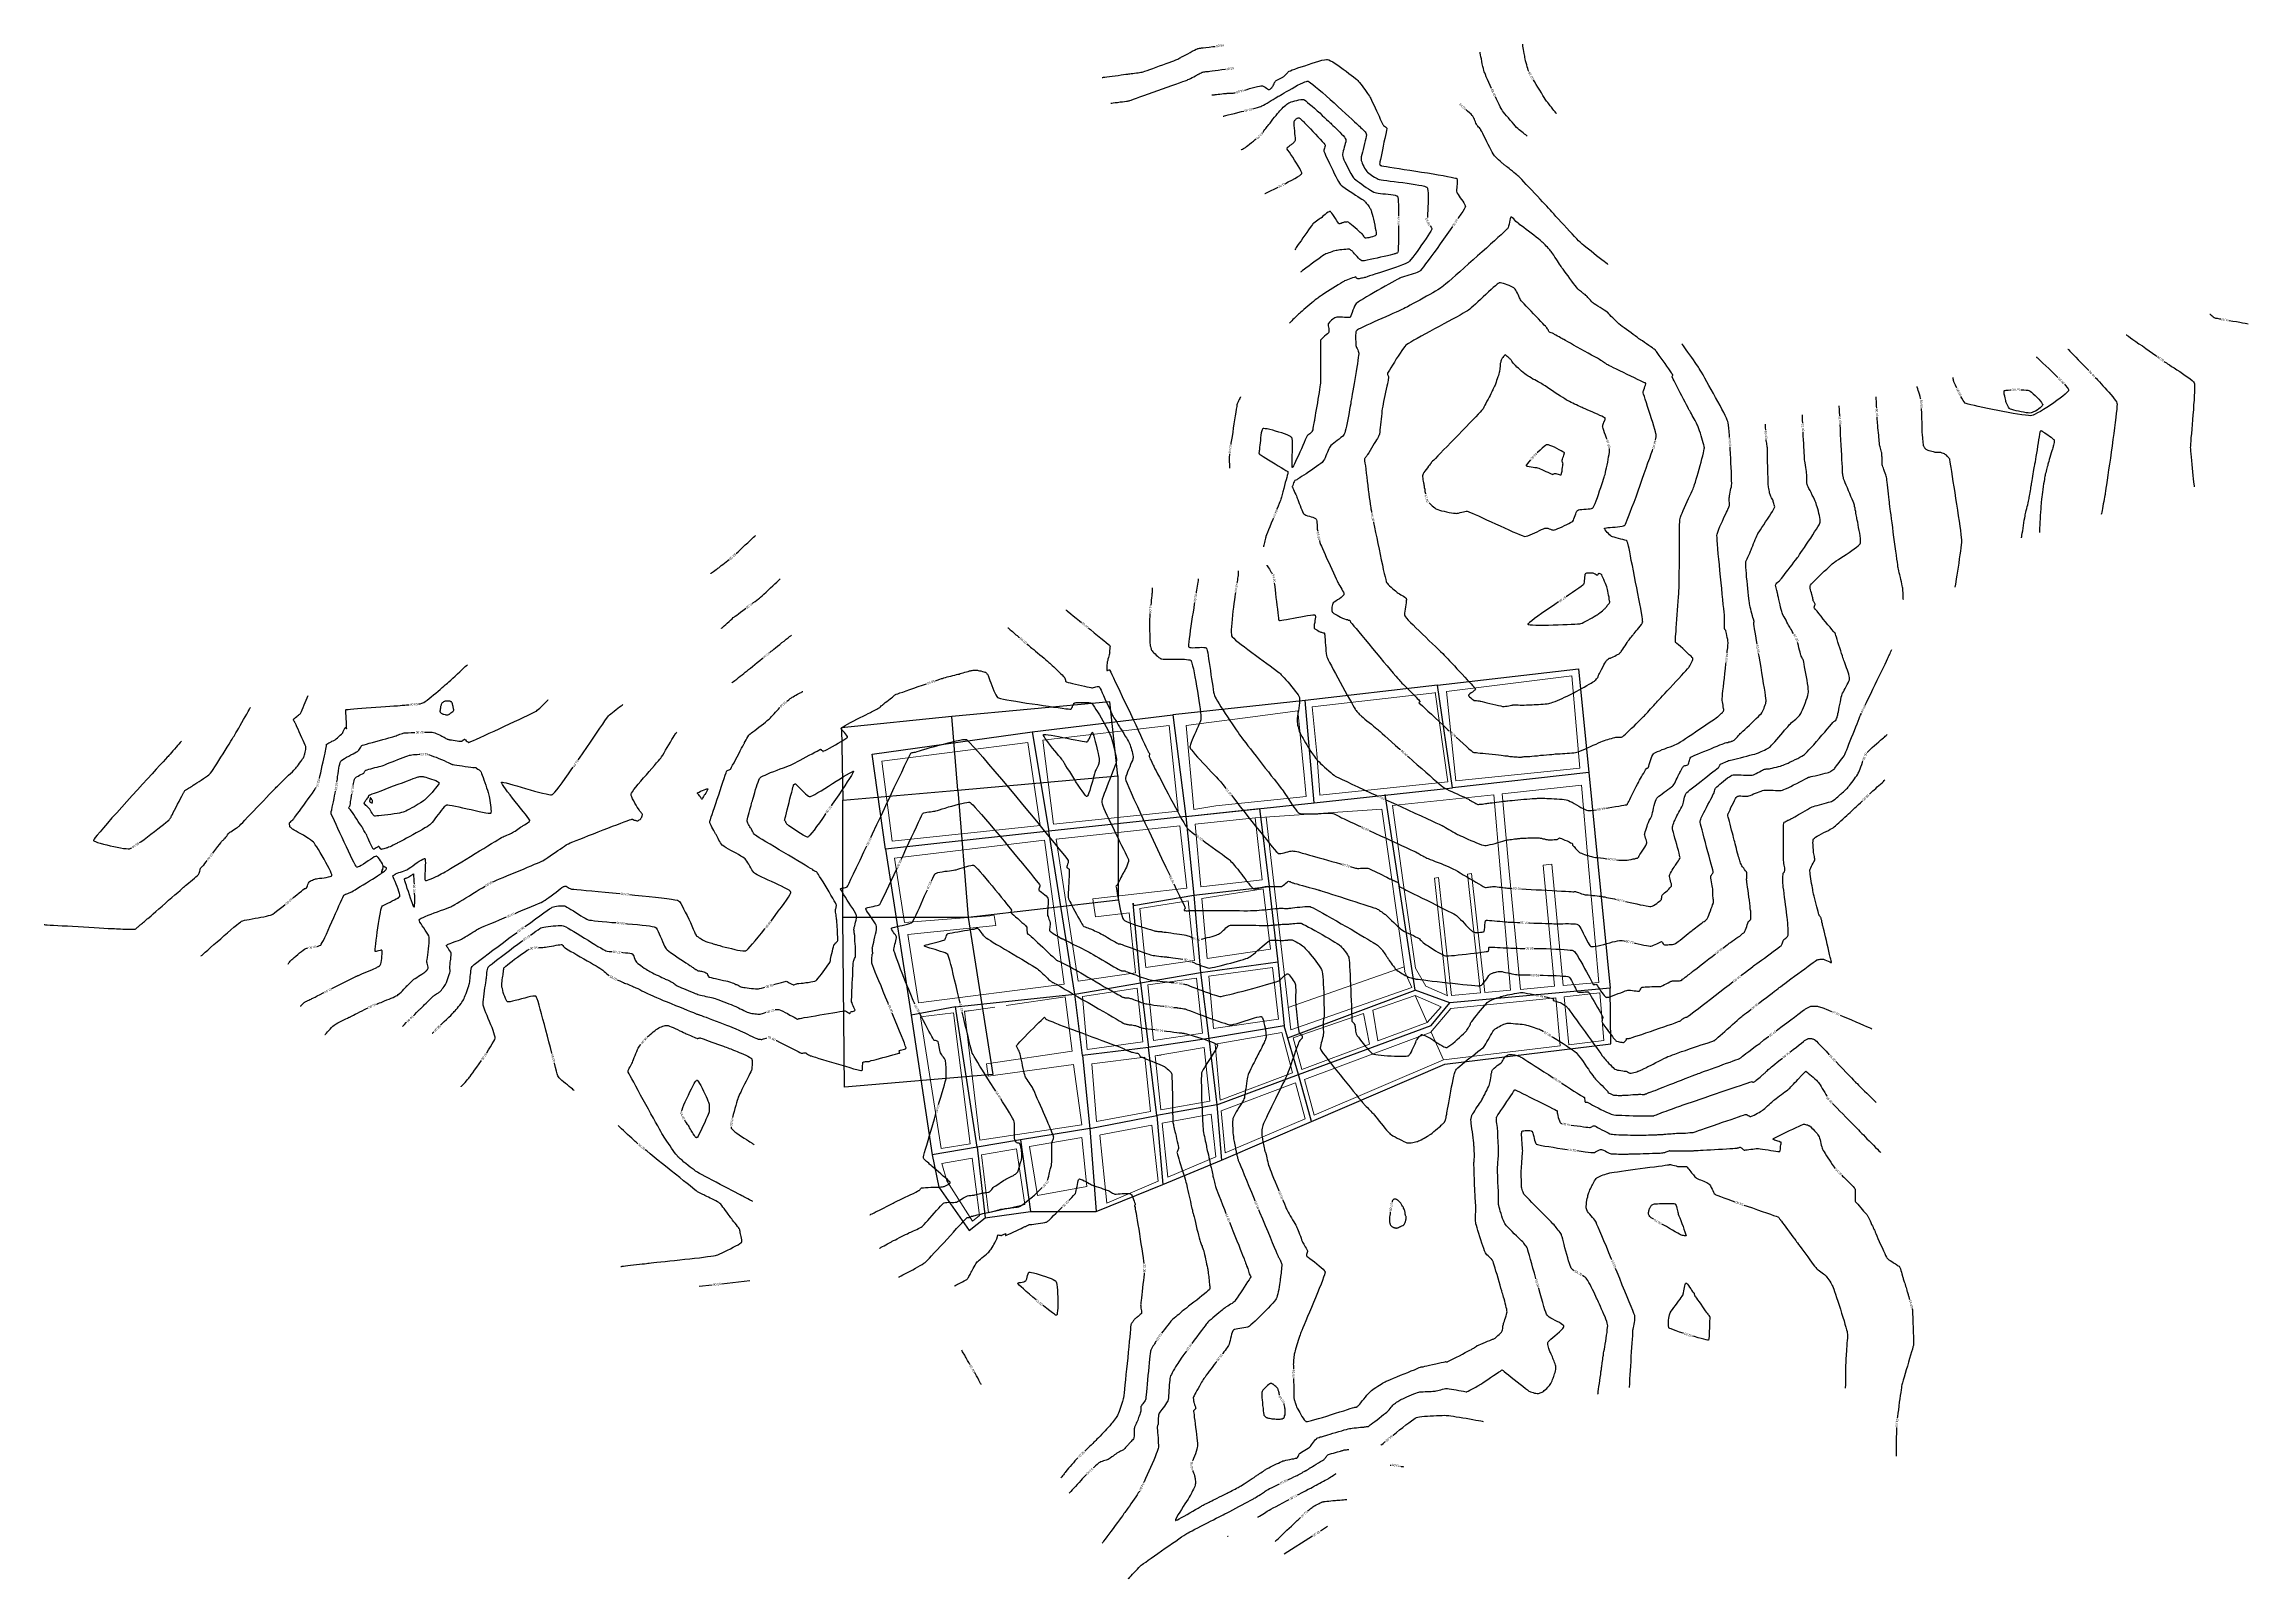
# Model space of a CAD drawing. Header units: millimetres. Extents: x 1719 to 3361, y 808 to 1951.
import ezdxf

# ---------------------------------------------------------------- set-up
doc = ezdxf.new("R2010")
doc.units = ezdxf.units.MM
for name, color, linetype in [('CONT-MJR', 36, 'Continuous'), ('CONT-MNR', 42, 'Continuous'), ('Txt_Curv', 101, 'Continuous')]:
    doc.layers.add(name, color=color, linetype=linetype)
doc.layers.add('pueblo', color=7, linetype='Continuous', lineweight=18)
doc.styles.get("Standard").update_dxf_attribs({"font": 'arial.ttf'})

# ---------------------------------------------------------------- blocks, each defined once
blk = doc.blocks.new('A$C09da3120')
at = {"layer": 'CONT-MJR', "flags": 128}
for points, elevation in [([(794.5, 1098.8), (794.6, 1098.9), (794.8, 1098.9), (795.3, 1099), (796.3, 1099.1), (797.8, 1099.3), (799.5, 1099.5), (801.3, 1099.8), (803.1, 1100), (804.7, 1100.2), (806, 1100.4), (806.9, 1100.5), (807.3, 1100.6), (807.5, 1100.6), (807.8, 1100.6), (808.1, 1100.7), (808.5, 1100.8), (809.6, 1101.2), (811.3, 1101.8), (813.5, 1102.6), (816.1, 1103.5), (819.1, 1104.6), (822.4, 1105.8), (825.9, 1107), (829.4, 1108.3), (833, 1109.5), (836.5, 1110.8), (839.8, 1112), (842.9, 1113.1), (845.7, 1114.1), (848.1, 1115), (849.9, 1115.6), (851.2, 1116.1), (851.9, 1116.4), (852.7, 1116.8), (853.8, 1117.3), (855, 1118), (856.3, 1118.6), (857.5, 1119.3), (858.4, 1119.8), (859.1, 1120.2), (859.4, 1120.3), (859.4, 1120.3), (859.7, 1120.5), (860.3, 1120.8), (861.1, 1121.2), (861.9, 1121.6), (862.5, 1121.9), (862.7, 1122.1), (862.8, 1122.1), (863, 1122.1), (863.6, 1122.2), (864.4, 1122.3), (865.2, 1122.4), (866, 1122.5), (866.6, 1122.6), (867.1, 1122.6), (868.3, 1122.8), (870, 1123), (872.1, 1123.2), (874.5, 1123.5), (877.1, 1123.9), (879.7, 1124.2), (879.8, 1124.2)], 13.2), ([(1051.7, 626.8), (1054.3, 624.4), (1056.9, 622), (1059.3, 619.9), (1061.2, 618.1), (1062.7, 616.8), (1063.7, 615.9), (1064, 615.6), (1064.4, 615.5), (1064.9, 615.4), (1065.5, 615.4), (1066, 615.4), (1066.4, 615.3), (1066.9, 615.3), (1067.9, 615.2), (1069.5, 615), (1071.4, 614.8), (1073.6, 614.6), (1076, 614.3), (1078.5, 614.1), (1080.9, 613.8), (1083.1, 613.6), (1085.1, 613.3), (1086.7, 613.2), (1087.8, 613), (1088.4, 613), (1089, 612.9), (1089.8, 612.8), (1090.7, 612.7), (1091.5, 612.5), (1092.3, 612.4), (1092.9, 612.4), (1093.5, 612.3), (1094.5, 612.2), (1095.7, 612.2), (1097, 612.1), (1098.1, 612), (1099.1, 612), (1099.7, 612), (1100.2, 612), (1100.9, 612.1), (1101.6, 612.2), (1102.4, 612.3), (1103, 612.3), (1103.3, 612.4), (1103.7, 612.4), (1104.2, 612.4), (1104.8, 612.4), (1105.2, 612.4), (1105.6, 612.4), (1106.6, 612.5), (1108.1, 612.7), (1110, 612.8), (1112.1, 613), (1114.4, 613.3), (1116.7, 613.5), (1119, 613.7), (1121.1, 613.9), (1123, 614), (1124.5, 614.2), (1125.5, 614.3), (1126.4, 614.3), (1127.7, 614.4), (1129.2, 614.5), (1130.8, 614.6), (1132.6, 614.7), (1134.4, 614.8), (1136.1, 614.9), (1137.8, 615.1), (1139.2, 615.2), (1140.5, 615.4), (1141.4, 615.6), (1142.4, 615.9), (1143.7, 616.4), (1145.4, 617.1), (1147.4, 617.9), (1149.5, 618.8), (1151.6, 619.8), (1153.8, 620.8), (1155.9, 621.7), (1157.7, 622.5), (1159.3, 623.2), (1160.6, 623.7), (1161.3, 624), (1162.2, 624.3), (1163.3, 624.7), (1164.6, 625.1), (1165.9, 625.5), (1167.3, 625.8), (1168.6, 626.2), (1169.7, 626.5), (1170.5, 626.7), (1171, 626.8), (1171.6, 626.8), (1172.4, 626.8), (1173.2, 626.8), (1174.1, 626.8), (1174.8, 626.8), (1175.3, 627), (1175.8, 627.3), (1176.6, 628), (1177.7, 629), (1179.1, 630.3), (1180.6, 631.8), (1182.3, 633.4), (1184.1, 635.1), (1185.8, 636.8), (1187.4, 638.4), (1188.9, 639.9), (1190.2, 641.1), (1191.2, 642.1), (1191.9, 642.8), (1192.5, 643.5), (1193.4, 644.4), (1194.3, 645.4), (1195.4, 646.6), (1196.5, 647.9), (1197.7, 649.2), (1198.8, 650.4), (1199.9, 651.6), (1200.8, 652.7), (1201.7, 653.6), (1202.3, 654.3), (1202.9, 654.9), (1204, 656.1), (1205.4, 657.6), (1207, 659.4), (1208.9, 661.4), (1211, 663.6), (1213.2, 665.9), (1215.3, 668.2), (1217.4, 670.5), (1219.4, 672.7), (1221.2, 674.6), (1222.8, 676.3), (1224, 677.7), (1224.9, 678.7), (1225.3, 679.2), (1225.7, 679.9), (1226.2, 680.8), (1226.7, 681.8), (1227.2, 682.9), (1227.6, 684), (1227.8, 684.7), (1227.8, 685.1), (1227.8, 685.4), (1227.8, 685.5), (1227.8, 685.6), (1227.7, 685.8), (1227.3, 686.2), (1226.6, 687), (1225.3, 688.2), (1223.8, 689.7), (1222.1, 691.2), (1220.4, 692.7), (1218.7, 694.2), (1217.2, 695.5), (1216, 696.6), (1215.3, 697.2), (1215, 697.5), (1214.9, 697.6), (1214.8, 697.6), (1214.9, 697.6), (1214.9, 697.6), (1215, 697.7), (1215.1, 697.8), (1215, 698.1), (1214.9, 698.5), (1214.9, 698.9), (1214.9, 699.1), (1214.9, 699.5), (1214.9, 699.9), (1215, 700.1), (1215, 700.6), (1215.1, 701.7), (1215.2, 703.4), (1215.4, 705.7), (1215.6, 708.3), (1215.8, 711.3), (1216.1, 714.6), (1216.3, 717.9), (1216.6, 721.4), (1216.8, 724.7), (1217, 728), (1217.3, 731), (1217.4, 733.7), (1217.6, 736), (1217.7, 737.8), (1217.8, 738.9), (1217.8, 740), (1217.8, 741.8), (1217.8, 744), (1217.8, 746.8), (1217.8, 749.9), (1217.9, 753.3), (1217.9, 757), (1217.9, 760.8), (1217.9, 764.6), (1217.9, 768.5), (1217.9, 772.3), (1218, 775.9), (1218, 779.3), (1218.1, 782.3), (1218.1, 784.9), (1218.2, 787.1), (1218.3, 788.7), (1218.4, 789.6), (1218.7, 790.6), (1219.2, 792), (1219.9, 793.7), (1220.8, 795.7), (1221.7, 797.8), (1222.7, 800), (1223.8, 802.3), (1224.8, 804.5), (1225.8, 806.6), (1226.7, 808.6), (1227.5, 810.3), (1228.1, 811.7), (1228.5, 812.7), (1228.8, 813.6), (1229.2, 815), (1229.8, 816.8), (1230.4, 818.9), (1231.1, 821.2), (1231.8, 823.7), (1232.6, 826.3), (1233.3, 829), (1234, 831.6), (1234.7, 834), (1235.3, 836.3), (1235.8, 838.4), (1236.1, 840.1), (1236.4, 841.4), (1236.5, 842.3), (1236.5, 842.4), (1236.4, 842.8), (1236.3, 843.4), (1236.1, 844.5), (1235.7, 846), (1235.2, 847.6), (1234.7, 849.4), (1234.1, 851.3), (1233.5, 853.1), (1232.9, 854.9), (1232.3, 856.5), (1231.8, 857.9), (1231.3, 859), (1231, 859.8), (1230.7, 860.6), (1230.2, 861.6), (1229.6, 862.7), (1228.9, 863.9), (1228.2, 865.1), (1227.5, 866.4), (1226.8, 867.6), (1226.2, 868.7), (1225.7, 869.7), (1225.2, 870.4), (1224.8, 871.2), (1224.2, 872.5), (1223.3, 874.2), (1222.2, 876.2), (1221, 878.5), (1219.8, 880.9), (1218.5, 883.3), (1217.2, 885.8), (1216, 888.1), (1214.9, 890.2), (1214, 892.1), (1213.2, 893.5), (1212.8, 894.5), (1212.6, 894.9), (1212.6, 895.3), (1212.7, 895.9), (1212.9, 896.4), (1212.9, 896.8), (1212.6, 897.2), (1212, 898.1), (1211.1, 899.5), (1210, 901.1), (1208.6, 903), (1207.2, 905), (1205.7, 907.1), (1204.3, 909.1), (1202.9, 911), (1201.8, 912.6), (1200.8, 913.9), (1200.2, 914.8), (1200, 915.1), (1199.7, 915.3), (1199.4, 915.6), (1199.1, 915.7), (1198.7, 916), (1197.9, 916.6), (1196.6, 917.4), (1195.1, 918.5), (1193.4, 919.6), (1191.8, 920.7), (1190.3, 921.8), (1189, 922.6), (1188.1, 923.2), (1187.8, 923.5), (1187.5, 923.7), (1187.2, 923.9), (1187, 924.1), (1186.7, 924.3), (1186, 924.8), (1184.9, 925.6), (1183.5, 926.6), (1181.9, 927.8), (1180.2, 929), (1178.5, 930.3), (1176.8, 931.5), (1175.3, 932.7), (1174, 933.7), (1172.9, 934.5), (1172.3, 935), (1171.5, 935.7), (1170.6, 936.7), (1169.5, 937.8), (1168.3, 939), (1167.2, 940.1), (1166.2, 941.2), (1165.4, 942.1), (1164.8, 942.7), (1164.6, 942.9), (1164.4, 943), (1164.3, 943.1), (1164, 943.3), (1163.1, 943.9), (1161.9, 944.7), (1160.4, 945.7), (1158.8, 946.7), (1157.2, 947.8), (1155.7, 948.7), (1154.5, 949.5), (1153.6, 950.1), (1153.3, 950.3), (1153.3, 950.3), (1153.2, 950.4), (1153, 950.6), (1152.4, 951.3), (1151.6, 952.2), (1150.7, 953.2), (1149.8, 954.2), (1149.1, 955), (1148.7, 955.5), (1148.2, 955.8), (1147.7, 956.3), (1147.1, 956.7), (1146.5, 957.2), (1146.1, 957.5), (1145.6, 957.9), (1145, 958.3), (1144.2, 958.9), (1143.5, 959.5), (1142.8, 960.1), (1142.3, 960.5), (1141.9, 960.9), (1141.2, 961.9), (1140.3, 963.1), (1139.1, 964.7), (1137.8, 966.4), (1136.4, 968.3), (1135, 970.2), (1133.6, 972.1), (1132.4, 973.8), (1131.3, 975.3), (1130.4, 976.4), (1129.9, 977.2), (1129.3, 978), (1128.6, 979.1), (1127.8, 980.3), (1127, 981.6), (1126.1, 983), (1125.2, 984.3), (1124.3, 985.6), (1123.6, 986.8), (1122.9, 987.7), (1122.4, 988.4), (1121.9, 989), (1121.3, 989.8), (1120.5, 990.6), (1119.7, 991.6), (1118.8, 992.5), (1117.9, 993.4), (1117.1, 994.2), (1116.4, 994.9), (1115.8, 995.5), (1115.2, 996), (1114.2, 996.8), (1112.9, 997.9), (1111.2, 999.1), (1109.5, 1000.5), (1107.5, 1002), (1105.6, 1003.5), (1103.7, 1004.9), (1102, 1006.3), (1100.4, 1007.5), (1099.1, 1008.4), (1098.2, 1009.2), (1097.7, 1009.6), (1097, 1010.1), (1096.2, 1010.9), (1095.4, 1011.8), (1094.5, 1012.7), (1093.6, 1013.4), (1093.1, 1013.9), (1092.7, 1014), (1092.5, 1014.1), (1092.5, 1014.1), (1092.4, 1014), (1092.3, 1013.9), (1092.1, 1013.5), (1091.9, 1012.8), (1091.6, 1011.7), (1091.3, 1010.3), (1091, 1008.8), (1090.7, 1007.4), (1090.3, 1006.3), (1089.9, 1005.4), (1089.5, 1005), (1088.5, 1004), (1087, 1002.6), (1085.1, 1000.9), (1082.8, 998.8), (1080.2, 996.4), (1077.3, 993.8), (1074.2, 991), (1071, 988.1), (1067.6, 985.2), (1064.2, 982.2), (1060.9, 979.2), (1057.5, 976.2), (1054.4, 973.4), (1051.3, 970.8), (1048.6, 968.4), (1046.1, 966.2), (1043.9, 964.4), (1042.2, 962.9), (1040.9, 961.9), (1040.2, 961.3), (1039.3, 960.7), (1037.9, 959.9), (1036.2, 958.9), (1034.2, 957.7), (1032, 956.4), (1029.6, 955.1), (1027.1, 953.7), (1024.6, 952.3), (1022.1, 951), (1019.7, 949.7), (1017.5, 948.4), (1015.4, 947.3), (1013.7, 946.4), (1012.3, 945.7), (1011.3, 945.2), (1010.3, 944.7), (1008.8, 944), (1006.9, 943.2), (1004.6, 942.2), (1002, 941), (999.2, 939.8), (996.3, 938.6), (993.4, 937.3), (990.5, 936), (987.6, 934.7), (985, 933.5), (982.6, 932.4), (980.6, 931.4), (979, 930.6), (978.1, 930.1), (977.6, 929.7), (977.4, 929.6), (977.4, 929.5), (977.3, 929.4), (977.2, 929.1), (977, 928.5), (976.9, 927.6), (976.7, 926.1), (976.7, 924.6), (976.7, 923), (976.8, 921.5), (976.9, 920.1), (976.9, 919), (977, 918.4), (977.2, 917.7), (977.5, 916.9), (977.9, 916.1), (978.3, 915.1), (978.7, 914.3), (979, 913.5), (979.2, 912.8), (979.1, 912.3), (979, 911.1), (978.7, 909.4), (978.4, 907.3), (978.1, 904.9), (977.6, 902.2), (977.1, 899.2), (976.7, 896.2), (976.1, 893.2), (975.6, 890.2), (975.2, 887.3), (974.7, 884.7), (974.3, 882.3), (974, 880.3), (973.7, 878.8), (973.5, 877.8), (973.3, 876.7), (973.1, 875.1), (972.7, 873.2), (972.3, 870.9), (971.9, 868.5), (971.4, 865.9), (970.9, 863.3), (970.4, 860.8), (969.9, 858.5), (969.5, 856.4), (969, 854.6), (968.7, 853.3), (968.3, 852.5), (967.8, 851.7), (966.9, 850.8), (965.8, 849.9), (964.5, 848.8), (963.1, 847.8), (961.8, 846.7), (960.5, 845.7), (959.3, 844.8), (958.4, 843.9), (957.8, 843.3), (957.3, 842.5), (956.8, 841.5), (956.3, 840.3), (955.7, 839), (955.1, 837.6), (954.6, 836.2), (954, 834.9), (953.5, 833.7), (952.9, 832.8), (952.4, 832), (951.8, 831.4), (950.8, 830.6), (949.3, 829.5), (947.7, 828.3), (945.8, 827), (943.8, 825.7), (941.8, 824.3), (939.9, 823), (938.1, 821.8), (936.5, 820.8), (935.2, 819.9), (934.3, 819.3), (933.9, 819.1), (933.5, 818.8), (932.9, 818.5), (932.2, 818.1), (931.6, 817.8), (931.3, 817.5), (931, 817), (930.6, 816.2), (930.3, 815.2), (930, 814.3), (929.7, 813.6), (929.6, 813.4), (929.6, 813.3), (929.6, 813.2), (929.7, 813), (930, 812.3), (930.5, 811.2), (931, 810), (931.6, 808.7), (932.2, 807.5), (932.7, 806.4), (933, 805.5), (933.3, 804.8), (933.7, 803.7), (934.2, 802.4), (934.8, 800.8), (935.4, 799.2), (936, 797.6), (936.6, 796.1), (937.2, 794.8), (937.8, 793.7), (938.2, 793.1), (938.9, 792.6), (939.8, 792.2), (941, 791.7), (942.3, 791.3), (943.6, 790.9), (944.8, 790.5), (945.9, 790.1), (946.8, 789.6), (947.3, 789.2), (947.6, 788.6), (947.8, 787.6), (948, 786.5), (948.1, 785.2), (948.1, 784), (948.2, 782.8), (948.2, 781.7), (948.3, 780.9), (948.5, 780.1), (948.5, 780.1)], 13.2), ([(1550.7, 926.5), (1550.8, 926.4), (1551, 926.3), (1551.5, 925.9), (1552.4, 925.3), (1553.9, 924.2), (1555.7, 923), (1557.9, 921.5), (1560.2, 919.8), (1562.7, 918.1), (1565.2, 916.3), (1567.8, 914.5), (1570.3, 912.7), (1572.7, 911), (1573.5, 910.5)], 7.2), ([(1579, 906.6), (1579.8, 906), (1580.6, 905.5), (1581.5, 904.8), (1582.8, 904), (1584.5, 902.9), (1586.4, 901.7), (1588.4, 900.4), (1590.5, 899), (1592.6, 897.6), (1594.7, 896.2), (1596.6, 894.8), (1598.3, 893.6), (1599.7, 892.4), (1600.8, 891.4), (1601.3, 890.6), (1601.5, 889.8), (1601.6, 888.3), (1601.6, 886.3), (1601.5, 883.8), (1601.4, 880.9), (1601.2, 877.7), (1600.9, 874.3), (1600.7, 870.6), (1600.4, 866.9), (1600.1, 863.2), (1599.8, 859.6), (1599.5, 856.1), (1599.2, 852.8), (1598.9, 849.8), (1598.7, 847.2), (1598.6, 845.1), (1598.5, 843.5), (1598.4, 842.5), (1598.5, 841.4), (1598.6, 839.7), (1598.8, 837.7), (1599, 835.3), (1599.2, 832.7), (1599.5, 829.9), (1599.8, 827.1), (1600.1, 824.3), (1600.3, 821.6), (1600.6, 819.1), (1600.8, 816.9), (1601, 815.2), (1601.2, 813.9), (1601.2, 813.1)], 7.2), ([(1364.9, 871.7), (1364.8, 873.2), (1364.7, 875.2), (1364.6, 877), (1364.5, 878.5), (1364.5, 879.7), (1364.4, 880.3)], 7.2), ([(1384.7, 729.3), (1384.7, 729.4), (1384.6, 729.6), (1384.6, 730), (1384.6, 730.7), (1384.6, 731.9), (1384.5, 733.2), (1384.5, 734.6), (1384.4, 735.8), (1384.3, 737), (1384.3, 737.8), (1384.1, 738.5), (1383.9, 739.6), (1383.6, 740.9), (1383.3, 742.5), (1382.9, 744.1), (1382.5, 745.8), (1382, 747.6), (1381.7, 749.2), (1381.3, 750.6), (1381.1, 751.9), (1380.9, 752.8), (1380.7, 753.6), (1380.5, 755.1), (1380.3, 757), (1379.9, 759.4), (1379.5, 762.2), (1379.1, 765.3), (1378.7, 768.7), (1378.2, 772.2), (1377.7, 775.8), (1377.2, 779.4), (1376.8, 782.9), (1376.3, 786.3), (1375.9, 789.4), (1375.5, 792.3), (1375.2, 794.8), (1374.9, 796.8), (1374.7, 798.3), (1374.6, 799.1), (1374.5, 800.2), (1374.3, 801.7), (1374.1, 803.6), (1373.9, 805.6), (1373.7, 807.9), (1373.4, 810.2), (1373.2, 812.4), (1372.9, 814.6), (1372.7, 816.6), (1372.5, 818.2), (1372.3, 819.5), (1372.2, 820.3), (1371.9, 821.1), (1371.6, 822.2), (1371.2, 823.4), (1370.7, 824.7), (1370.2, 826), (1369.8, 827.1), (1369.4, 828.2), (1369.1, 829), (1369, 829.4), (1368.9, 829.9), (1368.9, 830.5), (1368.9, 831.2), (1368.8, 831.9), (1368.8, 832.6), (1368.8, 833.1), (1368.8, 833.6), (1368.8, 834.3), (1368.8, 835.2), (1368.7, 836.1), (1368.7, 837), (1368.7, 837.9), (1368.6, 838.5), (1368.5, 839.1), (1368.2, 840), (1368, 841), (1367.7, 842), (1367.4, 843), (1367.2, 843.7), (1367, 844.2), (1367, 844.7), (1366.9, 845.4), (1366.9, 846.1), (1366.8, 846.8), (1366.8, 847.3), (1366.7, 847.7), (1366.6, 848.7), (1366.5, 850), (1366.4, 851.6), (1366.2, 853.4), (1366, 855.3), (1365.8, 857.2), (1365.7, 859), (1365.5, 860.7), (1365.4, 862.1), (1365.3, 863.1), (1365.3, 864.1), (1365.2, 865)], 7.2), ([(949.9, 773.2), (949.9, 772.9), (950.2, 771.8), (950.4, 771), (950.7, 770.3), (951.3, 769), (952, 767.3), (953, 765.1), (954, 762.7), (955.2, 760.1), (956.5, 757.4), (957.7, 754.6), (959, 751.9), (960.2, 749.2), (961.3, 746.9), (962.2, 744.8), (963, 743.1), (963.6, 741.9), (963.9, 741.2), (964.3, 740.4), (965, 739.4), (965.7, 738.2), (966.5, 737), (967.1, 735.8), (967.7, 734.7), (968, 734), (968.1, 733.5), (968.1, 733.2), (968.1, 733.1), (968.1, 733), (968, 732.7), (967.6, 732.3), (967, 731.7), (965.9, 730.9), (964.7, 729.9), (963.3, 729), (962.1, 728.1), (960.9, 727.3), (960.1, 726.7), (959.7, 726.2), (959.5, 725.6), (959.3, 724.7), (959.1, 723.7), (959, 722.6), (959, 721.6), (959, 720.9), (959.1, 720.5), (959.2, 720.3), (959.2, 720.2), (959.3, 720.1), (959.4, 719.9), (959.8, 719.6), (960.5, 719), (961.6, 718.3), (962.9, 717.6), (964.2, 716.8), (965.4, 716.2), (966.4, 715.6), (967, 715.3), (967.7, 715.1), (968.6, 714.8), (969.6, 714.5), (970.6, 714.3), (971.5, 714), (972.2, 713.8), (972.5, 713.7), (972.6, 713.5), (972.8, 713.1), (972.9, 712.7), (973, 712.4), (973.3, 712.1), (974.1, 711.1), (975.4, 709.5), (977.1, 707.6), (979.1, 705.2), (981.3, 702.4), (983.8, 699.4), (986.5, 696.2), (989.3, 692.9), (992.1, 689.6), (994.9, 686.3), (997.6, 683), (1000.2, 679.9), (1002.6, 677.1), (1004.7, 674.5), (1006.6, 672.3), (1008.1, 670.6), (1009.1, 669.4), (1009.7, 668.7), (1010.4, 668), (1011.3, 667.1), (1012.4, 666), (1013.6, 664.8), (1014.9, 663.5), (1016.2, 662.2), (1017.5, 661), (1018.6, 659.9), (1019.5, 658.9), (1020.3, 658.2), (1020.7, 657.8), (1021.2, 657.3), (1021.9, 656.5), (1022.7, 655.7), (1023.5, 654.9), (1024.1, 654.2), (1024.5, 653.7), (1024.7, 653.5), (1024.8, 653.4), (1024.8, 653.4), (1024.8, 653.3), (1024.7, 653.3), (1024.6, 653.1), (1024.3, 652.9), (1024, 652.7), (1023.8, 652.5), (1024.1, 652.2), (1025, 651.3), (1026.5, 650), (1028.4, 648.3), (1030.6, 646.2), (1033.2, 643.8), (1036, 641.2), (1039.1, 638.4), (1042.2, 635.5), (1045.3, 632.6), (1046.5, 631.5)], 13.2), ([(761.2, 721.5), (761.2, 721.4), (761.3, 721.4), (761.4, 721.2), (761.7, 721), (762, 720.8), (762.3, 720.5), (763.2, 719.8), (764.6, 718.7), (766.5, 717.2), (768.7, 715.4), (771.1, 713.5), (772.7, 712.2)], 7.2), ([(777.9, 708), (779.3, 706.9), (782, 704.6), (784.6, 702.5), (787.1, 700.5), (789.3, 698.7), (791.1, 697.2), (792.5, 696), (793.5, 695.2), (793.8, 694.9), (793.9, 694.3), (793.8, 693.6), (793.7, 692.8), (793.6, 692), (793.5, 691.6), (793.5, 691.2), (793.5, 690.7), (793.5, 690.1), (793.6, 689.6), (793.5, 689.3), (793.4, 688.9), (793.3, 688.1), (793, 687.2), (792.7, 686.1), (792.3, 684.9), (792.1, 683.9), (791.8, 683), (791.7, 682.3), (791.6, 681.6), (791.5, 680.6), (791.5, 679.6), (791.5, 678.5), (791.4, 677.5), (791.5, 676.9), (791.5, 676.6), (791.5, 676.5), (791.5, 676.5), (791.6, 676.5), (791.7, 676.5), (792, 676.5), (792.5, 676.7), (793.2, 676.9), (793.6, 676.9), (793.8, 676.4), (794.4, 675.3), (795.3, 673.5), (796.4, 671), (797.8, 668.1), (799.4, 664.8), (801.1, 661.1), (803, 657.1), (805, 652.9), (807, 648.6), (809, 644.3), (811, 640), (813, 635.9), (814.8, 631.9), (816.6, 628.2), (818.1, 624.9), (819.5, 621.9), (820.6, 619.5), (821.5, 617.7), (822, 616.5), (822.2, 616.1), (822.3, 615.9), (822.5, 615.7), (822.6, 615.6), (822.7, 615.3), (823, 614.9), (823.2, 614.6), (823.2, 614.3), (823.3, 614), (823.3, 613.8), (823.3, 613.6), (823.1, 613.2), (823, 612.9), (822.9, 612.6), (823, 612.3), (823.4, 611.5), (823.8, 610.5), (824.4, 609.4), (825, 608.1), (825.5, 606.9), (826, 605.9), (826.4, 605.1), (826.7, 604.5), (827.3, 603.3), (828.2, 601.7), (829.3, 599.5), (830.6, 597), (832.1, 594.2), (833.7, 591.1), (835.4, 587.8), (837.2, 584.5), (839, 581), (840.8, 577.6), (842.6, 574.3), (844.3, 571.1), (845.9, 568.2), (847.4, 565.5), (848.7, 563.2), (849.8, 561.3), (850.7, 560), (851.3, 559.1), (852.1, 558.3), (853.4, 557.2), (855.1, 555.8), (857.1, 554.3), (857.5, 554)], 7.2), ([(540.6, 690), (540.8, 690.2), (541.6, 690.8), (542.4, 691.4), (543.5, 692.3), (544.8, 693.4), (546.3, 694.6), (547.9, 695.9), (549.5, 697.2), (551.2, 698.4), (552.7, 699.7), (554.1, 700.8), (555.2, 701.7), (556.1, 702.3), (556.6, 702.8)], 7.2), ([(1356.3, 650.7), (1357.3, 652.7), (1358.8, 655.8), (1360.4, 659.1), (1362, 662.5), (1363.7, 665.9), (1365.3, 669.3), (1366.9, 672.6), (1368.4, 675.8), (1369.8, 678.6), (1371.1, 681.2), (1372.1, 683.4), (1372.9, 685.1), (1373.5, 686.2), (1373.7, 686.8), (1374, 687.4), (1374.4, 688.2), (1374.8, 689.2), (1375.2, 690.1), (1375.6, 691), (1375.9, 691.6), (1376, 692.1)], 7.2), ([(512.1, 667.2), (512.2, 667.3), (512.4, 667.4), (512.8, 667.7), (513.5, 668.3), (514.5, 669.1), (515.8, 670.1), (517.1, 671.1), (518.5, 672.2), (519.8, 673.3), (521.1, 674.2), (522.1, 675.1), (522.9, 675.7), (523.6, 676.2), (524.6, 677.1), (526, 678.2), (527.6, 679.5), (529.3, 680.9), (531.1, 682.4), (533, 683.9), (534.9, 685.4), (535.4, 685.8)], 7.2), ([(71, 548.3), (72, 548.9), (74.4, 550.7), (77, 552.6), (79.5, 554.6), (82.1, 556.6), (84.6, 558.5), (86.8, 560.2), (88.9, 561.8), (90.6, 563.2), (91.9, 564.3), (92.8, 565), (93.2, 565.3), (93.4, 565.7), (93.8, 566.2), (94.1, 566.7), (94.5, 567.3), (94.7, 567.7), (94.9, 568.1), (95.5, 569.2), (96.2, 570.7), (97.2, 572.5), (98.3, 574.6), (99.4, 576.8), (100.5, 578.9), (101.6, 581), (102.5, 582.8), (103.3, 584.3), (103.8, 585.3), (104, 585.7), (104.3, 586.1), (104.6, 586.6), (104.9, 587), (105.2, 587.3), (105.5, 587.5), (106.1, 587.9), (106.8, 588.4), (107.6, 588.9), (108.5, 589.3), (109.2, 589.8), (109.7, 590.1), (110.2, 590.4), (111.1, 591), (112.3, 591.8), (113.8, 592.7), (115.4, 593.7), (117, 594.8), (118.7, 595.9), (120.2, 596.9), (121.6, 597.9), (122.7, 598.7), (123.4, 599.4), (124, 600.1), (124.8, 601.3), (125.9, 602.8), (127.2, 604.8), (128.6, 606.9), (130.1, 609.3), (131.7, 611.8), (133.3, 614.4), (134.9, 616.9), (136.4, 619.4), (137.8, 621.6), (139.1, 623.7), (140.1, 625.4), (140.9, 626.7), (141.5, 627.6), (142, 628.5), (142.8, 629.9), (143.8, 631.5), (144.9, 633.4), (146.1, 635.5), (147.3, 637.7), (148.6, 639.9), (149.8, 642), (150.9, 644), (151.9, 645.8), (152.7, 647.2), (153.3, 648.3), (153.7, 648.9)], 13.2), ([(1250.2, 469.6), (1250.9, 470.2), (1252.4, 471.3), (1253.6, 472.2), (1254.2, 472.7), (1255, 473.3), (1256, 474), (1257.2, 474.8), (1258.6, 475.8), (1260, 476.8), (1261.4, 477.8), (1262.8, 478.7), (1264, 479.7), (1265, 480.5), (1265.8, 481.1), (1266.3, 481.6), (1266.7, 482.3), (1267.2, 483.4), (1267.6, 484.6), (1268.1, 485.9), (1268.5, 487.1), (1268.8, 488.2), (1269.1, 489), (1269.2, 489.4), (1269.5, 489.7), (1270, 490.1), (1270.4, 490.5), (1270.8, 490.8), (1271.1, 491.2), (1271.1, 491.6), (1271.1, 492.4), (1271.1, 493.4), (1271.1, 494.5), (1271.1, 495.6), (1271, 496.6), (1271, 497.3), (1270.9, 498), (1270.7, 499.2), (1270.5, 500.9), (1270.3, 503), (1270, 505.3), (1269.6, 507.7), (1269.3, 510.3), (1269, 512.7), (1268.7, 515), (1268.4, 517.1), (1268.2, 518.7), (1268.1, 519.9), (1268, 520.5), (1268, 521.1), (1268.1, 521.9), (1268.1, 522.8), (1268.2, 523.6), (1268.2, 524.5), (1268.2, 525.2), (1268.1, 525.8), (1267.8, 526.4), (1267.2, 527.2), (1266.5, 528.2), (1265.8, 529.2), (1265, 530.2), (1264.4, 531), (1264.1, 531.5), (1263.8, 532.2), (1263.5, 533), (1263.2, 533.9), (1262.9, 534.8), (1262.6, 535.6), (1262.4, 536.3), (1262.3, 536.8), (1262, 537.7), (1261.7, 539), (1261.3, 540.5), (1260.8, 542.1), (1260.4, 543.9), (1259.9, 545.6), (1259.5, 547.3), (1259.1, 548.8), (1258.8, 550.1), (1258.5, 551), (1258.3, 552.1), (1257.9, 553.6), (1257.4, 555.4), (1256.8, 557.5), (1256.3, 559.7), (1255.7, 561.9), (1255.2, 564), (1254.7, 565.8), (1254.3, 567.3), (1254, 568.3), (1254, 568.7), (1254, 569), (1254.1, 569.3), (1254.2, 569.7), (1254.3, 569.9), (1254.5, 570.3), (1255, 571.3), (1255.6, 572.6), (1256.3, 574.3), (1257.2, 576.1), (1258.1, 577.9), (1259, 579.6), (1259.8, 581), (1260.3, 581.9), (1260.7, 582.4), (1260.9, 582.6), (1261, 582.6), (1261.1, 582.7), (1261.3, 582.8), (1261.8, 582.9), (1262.5, 583), (1263.6, 583), (1264.8, 582.9), (1266, 582.9), (1267.1, 582.8), (1268.2, 582.8), (1268.9, 582.9), (1269.6, 583.1), (1270.6, 583.4), (1271.8, 583.9), (1273.1, 584.5), (1274.5, 585), (1276, 585.6), (1277.4, 586.2), (1278.7, 586.7), (1279.8, 587.1), (1280.7, 587.3), (1281.6, 587.4), (1282.9, 587.4), (1284.3, 587.4), (1286, 587.3), (1287.7, 587.3), (1289.4, 587.2), (1291, 587.2), (1292.5, 587.2), (1293.7, 587.2), (1294.7, 587.4), (1295.6, 587.7), (1297, 588.3), (1298.8, 589.1), (1300.8, 590.1), (1303, 591.2), (1305.3, 592.3), (1307.5, 593.5), (1309.5, 594.5), (1311.3, 595.5), (1312.7, 596.2), (1313.6, 596.7), (1314, 596.9), (1314.3, 597), (1314.6, 597.1), (1314.8, 597.1), (1315.2, 597.2), (1316.1, 597.4), (1317.4, 597.8), (1319.1, 598.1), (1320.9, 598.6), (1322.9, 599), (1324.7, 599.5), (1326.5, 599.9), (1327.9, 600.3), (1329, 600.6), (1329.5, 600.7), (1330.1, 601), (1330.8, 601.4), (1331.5, 601.9), (1332.2, 602.4), (1332.8, 602.9), (1333.3, 603.3), (1333.6, 603.7), (1334.2, 604.4), (1335, 605.4), (1335.9, 606.7), (1336.9, 608), (1337.9, 609.4), (1338.9, 610.7), (1339.8, 612), (1340.5, 613), (1341, 613.9), (1341.3, 614.6), (1341.9, 615.8), (1342.5, 617.4), (1343.3, 619.4), (1344.2, 621.6), (1345.2, 624.1), (1346.2, 626.6), (1347.2, 629.2), (1348.2, 631.8), (1349.2, 634.4), (1350.2, 636.7), (1351, 638.8), (1351.7, 640.6), (1352.3, 642.1), (1352.7, 643.1), (1353.2, 644), (1353.4, 644.6)], 7.2), ([(102.4, 623.9), (102.3, 623.8), (102.2, 623.7), (101.9, 623.3), (101.3, 622.7), (100.4, 621.7), (99.4, 620.5), (98.3, 619.3), (97.1, 617.9), (95.9, 616.6), (94.8, 615.4), (93.8, 614.2), (92.9, 613.2), (92.3, 612.5), (91.7, 611.9), (90.4, 610.5), (88.6, 608.5), (86.3, 606), (83.5, 602.9), (80.4, 599.5), (76.9, 595.8), (73.3, 591.8), (69.5, 587.6), (65.6, 583.3), (61.7, 579), (57.8, 574.7), (54.1, 570.5), (50.5, 566.6), (47.2, 562.8), (44.2, 559.4), (41.7, 556.4), (39.6, 553.9), (38, 552), (37.2, 550.8), (36.9, 550.3), (36.8, 550), (36.8, 550), (36.8, 549.9), (37, 549.7), (37.4, 549.4), (38.3, 549), (39.8, 548.4), (41.8, 547.8), (44.1, 547.2), (46.6, 546.5), (49.2, 545.9), (51.9, 545.3), (54.5, 544.8), (57, 544.3), (59.2, 544), (61.2, 543.8), (62.7, 543.7), (63.7, 543.7), (64.6, 544.1), (65.2, 544.4)], 13.2), ([(334.3, 519.1), (334.9, 519.4), (336.9, 520.2), (339.2, 521.2), (341.8, 522.3), (344.6, 523.5), (347.6, 524.7), (350.7, 526), (353.9, 527.3), (357, 528.6), (359.9, 529.9), (362.7, 531), (365.3, 532.1), (367.5, 533), (369.3, 533.8), (370.7, 534.4), (371.5, 534.8), (372.4, 535.4), (373.7, 536.2), (375.2, 537.2), (376.9, 538.4), (378.7, 539.6), (380.6, 541), (382.5, 542.3), (384.3, 543.5), (386, 544.7), (387.5, 545.7), (388.7, 546.5), (389.7, 547), (390.5, 547.4), (391.9, 548), (393.8, 548.8), (396.3, 549.8), (399.1, 550.9), (402.2, 552.2), (405.5, 553.5), (409.1, 554.9), (412.7, 556.3), (416.3, 557.7), (419.9, 559.1), (423.3, 560.4), (426.6, 561.6), (429.5, 562.8), (432.1, 563.8), (434.3, 564.6), (436, 565.2), (437.1, 565.6), (437.6, 565.8), (438.1, 565.7), (438.8, 565.4), (439.5, 565.1), (440.2, 564.9), (440.6, 564.7), (441, 564.7), (441.5, 564.6), (442, 564.5), (442.3, 564.6), (442.7, 564.8), (443.2, 565.2), (443.8, 565.6), (444.3, 566), (444.5, 566.3), (444.7, 566.6), (444.9, 566.9), (445.1, 567.3), (445.2, 567.6), (445.3, 567.9), (445.5, 568.4), (445.6, 569), (445.6, 569.3), (445.4, 569.6), (445, 570.1), (444.6, 570.6), (444.1, 571.2), (443.7, 571.7), (443.4, 572.1), (443.1, 572.6), (442.6, 573.4), (441.8, 574.6), (440.9, 576.1), (440, 577.6), (439.1, 579.3), (438.3, 580.8), (437.6, 582.3), (437.3, 583.3), (437.1, 583.9), (437.1, 584.2), (437.1, 584.3), (437.1, 584.4), (437.2, 584.7), (437.5, 585.2), (438.2, 586.2), (439.3, 587.7), (440.8, 589.6), (442.5, 591.7), (444.4, 594), (446.5, 596.4), (448.6, 598.8), (450.7, 601.2), (452.7, 603.5), (454.5, 605.7), (456.2, 607.6), (457.6, 609.2), (458.6, 610.4), (459.2, 611.2), (459.8, 612.1), (460.7, 613.5), (461.7, 615.1), (462.8, 617), (464.1, 619), (465.3, 621.1), (466.5, 623.1), (467.6, 625), (468.6, 626.6), (469.3, 627.9), (469.9, 628.8), (470.1, 629.2), (470.3, 629.5), (470.7, 629.8), (471, 630.2), (471.2, 630.4)], 7.2), ([(862.9, 550), (864.6, 548.7), (867.3, 546.8), (870, 544.8), (872.6, 542.9), (875.1, 541.2), (877.3, 539.6), (879.2, 538.2), (880.8, 537), (881.9, 536.2), (882.5, 535.7), (883.1, 535.1), (883.9, 534.3), (884.7, 533.4), (885.6, 532.4), (886.5, 531.3), (887.4, 530.3), (888.2, 529.3), (889, 528.5), (889.5, 527.8), (890.1, 527.1), (890.9, 526), (891.9, 524.6), (893.1, 523), (894.4, 521.3), (895.6, 519.6), (896.9, 518), (898.1, 516.5), (899.2, 515.3), (899.9, 514.5), (900.3, 514.2), (900.5, 514), (900.6, 514), (900.8, 513.9), (901, 513.9), (901.5, 513.8), (902.3, 513.9), (903.5, 514.1), (904.7, 514.4), (906, 514.7), (907.3, 515), (908.4, 515.3), (909.5, 515.6), (910.3, 515.7), (911.3, 515.8), (912.5, 515.7), (913.9, 515.7), (915.5, 515.6), (917.1, 515.6), (918.6, 515.6), (919.9, 515.5), (920.9, 515.6), (921.6, 515.7), (922.3, 516), (923.1, 516.6), (924, 517.3), (924.9, 518.1), (925.8, 518.8), (926.4, 519.3), (926.8, 519.5), (927.3, 519.4), (927.9, 519.2), (928.6, 518.9), (929.2, 518.6), (929.7, 518.4), (930.2, 518.3), (931.3, 517.9), (933, 517.5), (935, 516.9), (937.3, 516.3), (939.7, 515.6), (942.1, 514.9), (944.4, 514.3), (946.3, 513.8), (947.9, 513.3), (948.9, 513), (949.3, 512.9), (949.4, 512.9), (949.5, 512.8), (949.7, 512.9), (949.8, 512.9), (949.9, 512.8), (950.1, 512.7), (950.3, 512.6), (950.7, 512.5), (951.9, 512.1), (953.7, 511.5), (956, 510.8), (958.8, 509.9), (962, 508.9), (965.4, 507.8), (969, 506.7), (972.6, 505.5), (976.2, 504.4), (979.7, 503.3), (982.9, 502.2), (985.8, 501.3), (988.3, 500.5), (990.3, 499.8), (991.6, 499.4), (992.3, 499.1), (992.9, 498.8), (993.7, 498.4), (994.5, 497.8), (995.4, 497.2), (996.3, 496.7), (997.1, 496.1), (997.9, 495.6), (998.4, 495.1), (999, 494.7), (999.8, 493.9), (1000.9, 492.8), (1002.2, 491.6), (1003.6, 490.2), (1005.1, 488.8), (1006.6, 487.4), (1007.9, 486.1), (1009.2, 485), (1010.2, 484.1), (1011, 483.5), (1011.9, 482.9), (1013.2, 482.2), (1014.7, 481.4), (1016.4, 480.6), (1018.1, 479.8), (1019.8, 479), (1021.3, 478.2), (1022.6, 477.6), (1023.5, 477.1), (1024, 476.9), (1024.4, 476.5), (1024.9, 476), (1025.5, 475.4), (1026, 474.8), (1026.5, 474.3), (1026.9, 473.9), (1027.3, 473.6), (1028.2, 473), (1029.4, 472.2), (1030.9, 471.3), (1032.6, 470.2), (1034.4, 469), (1036.3, 467.8), (1038.1, 466.7), (1039.9, 465.8), (1041.4, 464.9), (1042.7, 464.3), (1043.7, 464), (1044.6, 463.9), (1046.1, 464), (1048.1, 464.1), (1050.5, 464.3), (1053.2, 464.6), (1056.1, 464.9), (1059.1, 465.2), (1062.2, 465.6), (1065.1, 465.9), (1067.9, 466.3), (1070.4, 466.6), (1072.5, 466.9), (1074.1, 467.2), (1075.1, 467.3), (1075.5, 467.4), (1075.6, 467.5), (1075.7, 467.5), (1075.7, 467.5), (1075.8, 467.7), (1075.8, 468), (1075.9, 468.5), (1075.9, 469.3), (1076, 469.8), (1076.1, 470.1), (1076.1, 470.2), (1076.2, 470.3), (1076.2, 470.3), (1076.3, 470.3), (1076.7, 470.3), (1077.5, 470.4), (1078.8, 470.3), (1080.5, 470.3), (1082.4, 470.2), (1084.5, 470.1), (1086.6, 470), (1088.7, 469.9), (1090.7, 469.8), (1092.4, 469.7), (1093.9, 469.7), (1094.9, 469.6), (1095.8, 469.6), (1097.3, 469.6), (1099.4, 469.5), (1102, 469.5), (1102.9, 469.5)], 7.2), ([(660.7, 519.6), (660.8, 519.7), (661.8, 521.8), (662.6, 523.5), (663.3, 524.6), (663.7, 525.2), (664.6, 525.6), (665.7, 526), (667.2, 526.3), (668.9, 526.6), (670.7, 526.9), (672.5, 527.1), (674.3, 527.3), (675.9, 527.5), (677.2, 527.7), (678.2, 527.9), (679.2, 528.1), (680.5, 528.5), (682.1, 529), (683.7, 529.6), (685.5, 530.1), (687.2, 530.6), (688.8, 531.1), (690.3, 531.3), (691.3, 531.5), (691.9, 531.5), (692.2, 531.4), (692.3, 531.4), (692.4, 531.3), (692.7, 531.2), (693.2, 530.8), (694, 529.9), (695.5, 528.4), (697.2, 526.5), (699.2, 524.2), (701.3, 521.6), (703.6, 518.9), (706, 516), (708.4, 513.1), (710.7, 510.3), (712.9, 507.6), (714.9, 505.1), (716.7, 502.8), (718.3, 500.9), (719.4, 499.4), (720.2, 498.5), (720.4, 498.1), (720.4, 497.7), (720.2, 497.2), (720, 496.7), (720, 496.3), (720.3, 496), (721, 495.3), (722.2, 494.3), (723.5, 493), (725.1, 491.7), (726.7, 490.3), (728.2, 488.9), (729.6, 487.7), (730.8, 486.6), (731.5, 485.9), (731.8, 485.6), (731.9, 485.2), (731.9, 484.6), (731.8, 484), (731.8, 483.4), (731.8, 483.1), (731.8, 482.8), (732, 482.5), (732.1, 482.2), (732.2, 481.9), (732.2, 481.6), (732.1, 481.3), (732.1, 480.9), (732.1, 480.7), (732.3, 480.5), (732.7, 480.2), (733.2, 480), (733.7, 479.7), (734, 479.4), (734.4, 479.1), (735.2, 478.4), (736.5, 477.2), (738, 475.7), (739.8, 474), (741.8, 472.2), (743.8, 470.3), (745.9, 468.4), (747.9, 466.5), (749.6, 464.8), (751.2, 463.4), (752.4, 462.2), (753.2, 461.5), (753.6, 461.2), (753.8, 461), (754.1, 460.8), (754.5, 460.6), (754.8, 460.4), (755.1, 460.3), (755.8, 459.9), (756.9, 459.4), (758.2, 458.7), (759.6, 458), (761.1, 457.3), (762.6, 456.5), (763.9, 455.9), (765.1, 455.3), (766, 454.8), (766.7, 454.4), (768, 453.7), (769.8, 452.6), (772, 451.3), (774.5, 449.8), (777.4, 448.2), (780.4, 446.5), (783.5, 444.7), (786.6, 442.8), (789.6, 441), (792.6, 439.3), (795.3, 437.8), (797.7, 436.4), (799.7, 435.2), (801.3, 434.3), (802.3, 433.7), (802.7, 433.5), (803.1, 433.3), (803.7, 433.1), (804.2, 433), (804.6, 432.9), (805, 432.8), (805.8, 432.8), (806.6, 432.7), (807.6, 432.6), (808.4, 432.4), (809, 432.3), (809.5, 432.2), (810.3, 431.9), (811.4, 431.5), (812.7, 431), (814.2, 430.4), (815.6, 429.9), (817.1, 429.3), (818.4, 428.9), (819.5, 428.5), (820.4, 428.2), (821.3, 428.1), (822.7, 427.9), (824.5, 427.6), (826.6, 427.3), (828.9, 427.1), (831.3, 426.8), (833.8, 426.5), (834.2, 426.4)], 1.2), ([(247.5, 428), (247.7, 428), (248.5, 428.4), (249.2, 428.7), (249.9, 429), (250.9, 429.3), (252.1, 429.8), (253.6, 430.4), (255.2, 431.1), (256.9, 431.7), (258.5, 432.4), (260, 433), (261.3, 433.6), (262.3, 434.1), (263.1, 434.5), (263.8, 435.1), (264.7, 435.9), (265.8, 436.9), (266.8, 438), (267.9, 439.1), (268.8, 440.1), (269.6, 440.9), (270.2, 441.5), (270.4, 441.7), (270.6, 442), (270.9, 442.2), (271.2, 442.5), (271.4, 442.7), (271.8, 443.1), (272.4, 443.7), (273.1, 444.4), (273.8, 445.1), (274.4, 445.7), (274.9, 446.1), (275.4, 446.5), (276.4, 447.1), (277.5, 447.9), (278.8, 448.7), (280.1, 449.5), (281.2, 450.2), (282, 450.7), (282.5, 451), (282.9, 451.3), (283.5, 451.8), (284.1, 452.3), (284.6, 452.7), (284.8, 452.9), (285, 453.2), (285.3, 453.4), (285.4, 453.7), (285.5, 453.9), (285.7, 454.4), (285.9, 454.9), (286, 455.2), (285.9, 455.6), (285.7, 456.5), (285.5, 457.5), (285.3, 458.4), (285.1, 459.2), (285.1, 459.5), (285.1, 459.7), (285.1, 459.9), (285.1, 460.3), (285.3, 461.3), (285.5, 462.8), (285.7, 464.7), (286, 466.8), (286.3, 469.1), (286.5, 471.4), (286.7, 473.5), (286.8, 475.4), (286.8, 476.9), (286.8, 477.9), (286.4, 478.9), (285.7, 480.1), (284.8, 481.5), (283.8, 483.1), (282.7, 484.7), (281.6, 486.3), (280.7, 487.8), (279.9, 489.1), (279.5, 490), (279.4, 490.5), (279.4, 490.8), (279.4, 490.9), (279.5, 491), (279.6, 491.1), (280, 491.4), (280.8, 491.9), (282.2, 492.6), (283.9, 493.3), (286, 494.2), (288.2, 495), (290.6, 495.9), (293, 496.8), (295.3, 497.7), (297.6, 498.5), (299.6, 499.3), (301.4, 499.9), (302.8, 500.5), (303.7, 500.9), (304.6, 501.4), (305.9, 502.2), (307.6, 503.2), (309.6, 504.4), (311.8, 505.7), (314.2, 507.2), (316.7, 508.7), (319.2, 510.3), (321.7, 511.8), (324.1, 513.3), (326.4, 514.7), (328.4, 515.9)], 7.2), ([(275.7, 510.7), (275.8, 508.3), (275.8, 505.7), (275.8, 503.5), (275.7, 501.7), (275.7, 500.7), (275.6, 500.3), (275.6, 500.1), (275.5, 500.1), (275.5, 500.1), (275.4, 500.2), (275.2, 500.6), (274.8, 501.4), (274.3, 502.9), (273.6, 504.8), (272.8, 507), (272, 509.3), (271.3, 511.8), (270.5, 514.2), (269.8, 516.4), (269.2, 518.3), (268.7, 519.8), (268.5, 520.7), (268.4, 521), (268.3, 521.2), (268.3, 521.2), (268.3, 521.2), (268.4, 521.3), (268.5, 521.4), (268.7, 521.5), (268.8, 521.6), (268.8, 521.6), (268.8, 521.6), (268.9, 521.7), (268.9, 521.7), (269.1, 521.8), (269.6, 521.9), (270.2, 522.1), (270.8, 522.4), (271.3, 522.5), (271.7, 522.8), (272.3, 523.3), (273.2, 523.9), (274, 524.4), (274.5, 524.7), (274.8, 524.8), (275, 524.9), (275, 524.8), (275, 524.8), (275.1, 524.7), (275.1, 524.2), (275.2, 523.2), (275.3, 521.4), (275.4, 519.2), (275.5, 517.4)], 7.2), ([(648.5, 428), (648.2, 428.6), (647.7, 429.6), (647.3, 430.6), (646.7, 432), (645.9, 434), (645, 436.3), (643.9, 438.9), (642.8, 441.7), (641.6, 444.7), (640.4, 447.9), (639.1, 451), (637.9, 454), (636.8, 457), (635.8, 459.7), (634.8, 462.2), (634.1, 464.4), (633.5, 466.1), (633.1, 467.3), (632.9, 468), (632.9, 468.9), (633.1, 470), (633.4, 471.2), (633.7, 472.6), (634.1, 473.9), (634.4, 475.2), (634.7, 476.4), (634.9, 477.3), (634.9, 478), (634.6, 478.7), (634.1, 479.5), (633.4, 480.4), (632.7, 481.4), (632, 482.4), (631.4, 483.2), (631.1, 483.8), (631, 484.2), (631, 484.3), (631, 484.4), (631.1, 484.5), (631.2, 484.6), (631.6, 484.8), (632.3, 485), (633.7, 485.4), (635.3, 485.8), (637.2, 486.2), (639.1, 486.6), (641, 487.1), (642.9, 487.6), (644.4, 488.1), (645.7, 488.5), (646.5, 489), (647, 489.6), (647.6, 490.8), (648.5, 492.5), (649.5, 494.6), (650.6, 497.1), (651.9, 499.8), (653.1, 502.7), (654.5, 505.7), (655.8, 508.7), (657.1, 511.7), (657.8, 513.2)], 1.2), ([(1109.7, 469.4), (1111.6, 469.4), (1115.2, 469.3), (1118.8, 469.3), (1122.4, 469.2), (1125.8, 469), (1129.1, 468.9), (1132, 468.7), (1134.5, 468.5), (1136.6, 468.3), (1138.1, 468.1), (1139, 467.8), (1139.7, 467.1), (1140.7, 465.8), (1141.9, 464.1), (1143.1, 462.1), (1144.5, 459.7), (1145.9, 457.2), (1147.3, 454.6), (1148.7, 452.1), (1150, 449.7), (1151.2, 447.5), (1152.2, 445.6), (1153, 444.1), (1153.5, 443.1), (1153.8, 442.7), (1154.1, 442.6), (1154.6, 442.7), (1155.2, 442.7), (1155.7, 442.8), (1156.1, 442.7), (1156.4, 442.4), (1156.8, 441.7), (1157.5, 440.6), (1158.3, 439.4), (1159.2, 438), (1160.1, 436.7), (1161.1, 435.4), (1161.9, 434.3), (1162.6, 433.6), (1163, 433.3), (1163.3, 433.1), (1163.4, 433.1), (1163.5, 433.1), (1163.8, 433), (1164.4, 433.1), (1165.4, 433.3), (1166.9, 433.7), (1168.6, 434.4), (1170.5, 435.1), (1172.4, 435.8), (1174.3, 436.5), (1176.1, 437.2), (1177.6, 437.8), (1178.7, 438.2), (1179.5, 438.4), (1180.4, 438.4), (1181.6, 438.3), (1182.9, 438.2), (1184.3, 438), (1185.7, 437.9), (1186.8, 437.7), (1187.6, 437.7), (1187.9, 437.7), (1188.1, 437.7), (1188.1, 437.7), (1188.2, 437.8), (1188.3, 437.9), (1188.5, 438.2), (1188.8, 438.7), (1189.1, 439.5), (1189.4, 440.1), (1189.7, 440.5), (1190.2, 440.6), (1191.2, 440.7), (1192.5, 440.8), (1194.1, 440.9), (1195.7, 441), (1197.3, 441.1), (1198.7, 441.1), (1199.8, 441.2), (1200.3, 441.2), (1200.8, 441.2), (1201.5, 441.2), (1202.2, 441.1), (1202.9, 441.1), (1203.5, 441.2), (1204, 441.2), (1204.5, 441.4), (1205.5, 441.9), (1206.7, 442.5), (1208.1, 443.2), (1209.5, 443.9), (1210.7, 444.6), (1211.7, 445), (1212.2, 445.2), (1212.7, 445.3), (1213.3, 445.3), (1214, 445.3), (1214.7, 445.3), (1215.3, 445.3), (1215.8, 445.3), (1216.4, 445.3), (1217.1, 445.4), (1217.9, 445.4), (1218.7, 445.5), (1219.2, 445.7), (1219.6, 445.9), (1220.3, 446.5), (1221.3, 447.2), (1222.3, 448), (1223.4, 448.9), (1224.5, 449.7), (1225.4, 450.4), (1226.1, 451), (1226.6, 451.4), (1227.6, 452.2), (1229, 453.3), (1230.8, 454.6), (1232.8, 456.2), (1235.1, 457.9), (1237.4, 459.8), (1239.9, 461.7), (1242.3, 463.5), (1244.7, 465.4), (1244.9, 465.5)], 7.2), ([(209.1, 405.3), (209.2, 405.3), (209.3, 405.5), (209.7, 405.8), (210.2, 406.4), (211.1, 407.3), (212, 408.4), (213.1, 409.4), (214.1, 410.5), (215.1, 411.5), (216, 412.3), (216.8, 412.9), (217.6, 413.4), (218.8, 414.1), (220.2, 414.8), (221.8, 415.6), (223.3, 416.4), (224.8, 417), (226, 417.6), (226.8, 418), (227.2, 418.2), (227.6, 418.4), (228.1, 418.6), (228.5, 418.8), (228.9, 419), (229.3, 419.2), (230.3, 419.7), (231.6, 420.4), (233.3, 421.3), (235.1, 422.2), (236.9, 423.1), (238.6, 424), (240.2, 424.7), (241.3, 425.3)], 7.2), ([(449.2, 403.5), (449.2, 403.5), (449.8, 404.1), (450.5, 404.7), (451.4, 405.5), (452.5, 406.4), (453.6, 407.3), (454.8, 408.2), (455.9, 409), (456.9, 409.7), (457.7, 410.3), (458.2, 410.6), (458.9, 410.9), (459.7, 411.2), (460.7, 411.5), (461.7, 411.8), (462.6, 412), (463.5, 412.2), (464.2, 412.2), (464.8, 412.1), (465.7, 411.7), (467, 411.2), (468.5, 410.5), (470.1, 409.8), (471.8, 409), (473.5, 408.2), (475, 407.5), (476.3, 406.8), (477.4, 406.3), (478.1, 406), (479, 405.6), (480.1, 405.1), (481.4, 404.6), (482.8, 404), (484.1, 403.4), (485.2, 403), (486, 402.6), (486.4, 402.5), (486.8, 402.5), (487.3, 402.6), (487.8, 402.7), (488.3, 402.8), (488.7, 402.8), (489.1, 402.6), (490.2, 402.3), (491.6, 401.8), (493.4, 401.2), (495.4, 400.5), (497.4, 399.7), (499.5, 399), (501.4, 398.3), (503.1, 397.7), (504.4, 397.2), (505.2, 396.9), (506, 396.7), (506.9, 396.3), (508, 395.9), (509.1, 395.5), (510.3, 395), (511.4, 394.6), (512.5, 394.2), (513.4, 393.8), (514.2, 393.5), (515, 393.1), (516.2, 392.7), (517.6, 392.1), (519.2, 391.4), (520.9, 390.7), (522.6, 390), (524.1, 389.2), (525.4, 388.6), (526.2, 388.1), (526.6, 387.8), (526.8, 387.6), (526.9, 387.6), (526.9, 387.4), (527, 387.2), (527.2, 386.7), (527.3, 386), (527.4, 384.9), (527.4, 383.6), (527.3, 382.4), (527.2, 381.2), (527.1, 380.2), (527, 379.4), (526.8, 378.8), (526.3, 377.7), (525.6, 376.3), (524.8, 374.6), (523.8, 372.7), (522.8, 370.6), (521.7, 368.5), (520.7, 366.4), (519.7, 364.4), (518.8, 362.5), (518, 360.9), (517.4, 359.5), (517, 358.6), (516.7, 357.6), (516.2, 356.2), (515.7, 354.5), (515.1, 352.5), (514.5, 350.3), (513.9, 348), (513.3, 345.7), (512.8, 343.6)], 1.2), ([(666.2, 353.2), (666.7, 355), (667.9, 358.8), (668.9, 362.3), (669.8, 365.4), (670.6, 368), (671.1, 370.1), (671.5, 371.6), (671.7, 372.4), (671.8, 373.4), (671.8, 374.7), (671.8, 376.2), (671.8, 377.9), (671.8, 379.6), (671.7, 381.3), (671.6, 382.9), (671.5, 384.3), (671.4, 385.3), (671.3, 386), (671, 386.6), (670.5, 387.5), (669.9, 388.4), (669.2, 389.3), (668.6, 390.2), (668, 391.1), (667.7, 391.7), (667.4, 392.5), (667.2, 393.6), (666.9, 394.9), (666.6, 396.3), (666.3, 397.7), (666, 398.9), (665.8, 399.8), (665.6, 400.2), (665.2, 400.4), (664.5, 400.6), (663.8, 400.8), (663.2, 401), (662.7, 401.2), (662.5, 401.6), (661.9, 402.6), (661.2, 404), (660.2, 405.8), (659, 407.9), (657.7, 410.3), (656.4, 412.9), (655, 415.5), (653.6, 418.1), (652.3, 420.7), (651.7, 421.7)], 1.2), ([(841.1, 425.6), (841.6, 425.5), (842.6, 425.4), (843, 425.4), (843.1, 425.4), (843.3, 425.4), (843.5, 425.4), (843.8, 425.3), (844.5, 425.2), (845.6, 425.1), (846.7, 424.9), (847.9, 424.8), (848.9, 424.6), (849.7, 424.4), (850.3, 424.2), (851.4, 423.8), (853, 423.2), (855.1, 422.5), (857.5, 421.6), (860.1, 420.6), (862.9, 419.5), (865.9, 418.4), (868.8, 417.3), (871.7, 416.3), (874.5, 415.3), (877.1, 414.4), (879.3, 413.7), (881.2, 413.1), (882.7, 412.7), (883.6, 412.6), (884.6, 412.6), (886.1, 413), (887.9, 413.4), (890, 414.1), (892.3, 414.8), (894.6, 415.5), (897, 416.3), (899.3, 417), (901.4, 417.7), (903.3, 418.2), (904.9, 418.6), (905.9, 418.7), (906.4, 418.7), (906.7, 418.7), (906.7, 418.6), (906.8, 418.6), (907, 418.4), (907.3, 417.9), (907.7, 417.1), (908.1, 415.7), (908.5, 414), (908.9, 412.2), (909.3, 410.3), (909.6, 408.5), (909.8, 406.8), (910, 405.4), (910.1, 404.4), (910.2, 403.9), (910.1, 403.3), (909.9, 402.6), (909.6, 401.8), (909.3, 401), (909, 400.3), (908.8, 399.8), (908.6, 399.3), (908.1, 398.4), (907.5, 397.2), (906.8, 395.8), (906.1, 394.3), (905.3, 392.8), (904.6, 391.4), (904, 390.2), (903.5, 389.3), (903.1, 388.5), (902.5, 387.4), (901.9, 386.1), (901.1, 384.6), (900.3, 383), (899.5, 381.3), (898.7, 379.7), (897.9, 378.2), (897.3, 376.8), (896.8, 375.6), (896.4, 374.7), (896.2, 373.7), (895.9, 372.4), (895.7, 370.8), (895.4, 368.9), (895.2, 367), (894.9, 365), (894.6, 363.1), (894.4, 361.3), (894.1, 359.7), (893.9, 358.3), (893.6, 357.4), (893.2, 356.5), (892.6, 355.3), (891.8, 354), (890.8, 352.5), (889.9, 350.9), (888.8, 349.3), (887.9, 347.7), (887, 346.2), (886.2, 344.9), (885.7, 343.8), (885.4, 342.9), (885.2, 341.9), (885.1, 340.6), (885.1, 339.1), (885.1, 337.4), (885.2, 335.6), (885.3, 333.8), (885.4, 332.1), (885.5, 330.7), (885.7, 329.4), (885.7, 328.6), (885.9, 327.8), (886, 326.8), (886.2, 325.6), (886.5, 324.4), (886.7, 323.2), (887, 322), (887.2, 320.9), (887.4, 320), (887.6, 319.3), (887.7, 318.5), (887.9, 317.6), (888.2, 316.5), (888.4, 315.4), (888.7, 314.3), (888.9, 313.3), (889.2, 312.4), (889.4, 311.6), (889.6, 311), (890.2, 309.5), (891.2, 307.2), (892.4, 304.3), (893.8, 300.8), (895.4, 296.9), (897.2, 292.5), (899.2, 287.9), (901.2, 283), (901.8, 281.4)], 1.2), ([(527.6, 281.1), (527.5, 281.2), (527.3, 281.3), (527, 281.5), (526.3, 281.8), (525.3, 282.3), (524.2, 282.9), (523.1, 283.5), (522, 284.1), (521.1, 284.6), (520.3, 285), (519.7, 285.3), (518.5, 285.9), (516.8, 286.8), (514.7, 287.9), (512.2, 289.2), (509.5, 290.6), (506.6, 292.1), (503.6, 293.7), (500.5, 295.3), (497.6, 296.8), (494.8, 298.3), (492.3, 299.7), (490, 300.9), (488.2, 301.9), (486.8, 302.6), (486, 303.1), (485.2, 303.7), (484.1, 304.5), (482.7, 305.5), (481.2, 306.7), (479.6, 307.9), (478, 309.2), (476.5, 310.4), (475.1, 311.7), (473.8, 312.7), (472.7, 313.7), (472, 314.4), (471.4, 315.2), (470.6, 316.2), (469.6, 317.6), (468.5, 319.1), (467.3, 320.7), (466.2, 322.5), (465, 324.2), (463.8, 325.9), (462.8, 327.5), (461.9, 328.9), (461.1, 330.1), (460.6, 330.9), (460.1, 331.7), (459.3, 333.1), (458.3, 334.9), (457, 337.3), (455.4, 340), (453.8, 343), (451.9, 346.3), (450, 349.7), (448.1, 353.2), (446.1, 356.8), (444.2, 360.3), (442.4, 363.6), (440.6, 366.8), (439.1, 369.8), (437.7, 372.3), (436.5, 374.5), (435.7, 376.2), (435.1, 377.4), (434.9, 377.9), (435, 378.6), (435.4, 379.5), (435.8, 380.4), (436.4, 381.4), (437, 382.4), (437.5, 383.3), (437.8, 383.9), (438.1, 384.6), (438.5, 385.5), (439, 386.8), (439.5, 388.2), (440.1, 389.7), (440.7, 391.3), (441.4, 392.8), (441.9, 394.1), (442.5, 395.2), (442.9, 396), (443.4, 396.8), (444.1, 397.6), (444.5, 398.2)], 1.2), ([(1137.4, 337.9), (1139.4, 337.6), (1141.8, 337.3), (1144.2, 337), (1146.4, 336.7), (1148.3, 336.5), (1149.8, 336.3), (1150.9, 336.2), (1151.4, 336.2), (1151.9, 336.4), (1152.6, 336.7), (1153.3, 337), (1154, 337.3), (1154.5, 337.4), (1154.9, 337.3), (1155.8, 336.8), (1157, 336.2), (1158.5, 335.4), (1160.1, 334.5), (1161.8, 333.7), (1163.4, 332.8), (1164.9, 332.1), (1166.2, 331.5), (1167.2, 331.2), (1168, 331.1), (1169.3, 330.9), (1170.9, 330.8), (1172.8, 330.7), (1174.9, 330.7), (1177.1, 330.6), (1179.3, 330.6), (1181.5, 330.5), (1183.6, 330.5), (1185.5, 330.5), (1187.1, 330.5), (1188.3, 330.4), (1189.2, 330.4), (1190.2, 330.4), (1191.6, 330.5), (1193.1, 330.5), (1194.8, 330.6), (1196.5, 330.6), (1198, 330.6), (1199.3, 330.7), (1200.2, 330.7), (1200.7, 330.7), (1201.2, 330.7), (1201.9, 330.8), (1202.6, 330.8), (1203.1, 330.8), (1203.4, 330.8), (1203.5, 330.9), (1203.7, 331), (1204, 331), (1204.5, 331), (1205, 331), (1205.4, 331), (1205.8, 331), (1206.6, 331.1), (1207.8, 331.2), (1209, 331.3), (1210.4, 331.4), (1211.7, 331.5), (1212.9, 331.6), (1213.7, 331.7), (1214.5, 331.7), (1215.7, 331.8), (1217.1, 331.8), (1218.8, 331.9), (1220.6, 332), (1222.4, 332), (1224.1, 332.1), (1225.7, 332.3), (1227.1, 332.4), (1228.1, 332.5), (1228.9, 332.7), (1230.3, 333.2), (1232.2, 333.8), (1234.6, 334.6), (1237.3, 335.6), (1240.3, 336.6), (1243.4, 337.7), (1246.7, 338.8), (1250, 340), (1253.3, 341.1), (1256.4, 342.2), (1259.2, 343.2), (1261.8, 344.1), (1264, 344.8), (1265.7, 345.4), (1266.8, 345.8), (1267.3, 345.9), (1267.8, 345.7), (1268.5, 345.5), (1269.2, 345.1), (1269.9, 344.7), (1270.6, 344.4), (1271.1, 344.3), (1271.6, 344.5), (1272.4, 344.8), (1273.6, 345.4), (1274.8, 346), (1276.1, 346.7), (1277.3, 347.4), (1278.4, 348), (1279.2, 348.5), (1279.8, 349), (1280.6, 349.6), (1281.5, 350.4), (1282.5, 351.3), (1283.6, 352.3), (1284.7, 353.3), (1285.8, 354.2), (1286.7, 355.1), (1287.6, 355.8), (1288.3, 356.4), (1289, 357), (1290, 357.8), (1291.2, 358.6), (1292.5, 359.6), (1293.9, 360.6), (1295.2, 361.6), (1296.5, 362.6), (1297.7, 363.5), (1298.7, 364.2), (1299.4, 364.9), (1300.1, 365.5), (1300.9, 366.3), (1301.9, 367.4), (1303, 368.5), (1304, 369.6), (1305.1, 370.7), (1306, 371.8), (1306.9, 372.7), (1307.5, 373.3), (1307.9, 373.8), (1308.4, 374.3), (1309.1, 375), (1309.9, 375.8), (1310.7, 376.6), (1311.3, 377.3), (1311.8, 377.8), (1312, 378), (1312.1, 378), (1312.1, 378), (1312.4, 377.8), (1313, 377.3), (1313.8, 376.6), (1315, 375.6), (1316.2, 374.6), (1317.5, 373.5), (1318.7, 372.3), (1319.9, 371.3), (1320.8, 370.4), (1321.5, 369.7), (1322, 368.9), (1322.7, 367.8), (1323.5, 366.6), (1324.3, 365.1), (1325.2, 363.6), (1326.1, 362.1), (1326.9, 360.6), (1327.6, 359.5)], 1.2), ([(1111, 223.5), (1110.9, 223.8), (1109.9, 227.6), (1108.8, 231.3), (1107.9, 234.7), (1107, 237.9), (1106.2, 240.7), (1105.6, 243), (1105, 244.8), (1104.7, 246), (1104.5, 246.6), (1104.2, 247.1), (1103.7, 247.8), (1103.1, 248.6), (1102.5, 249.3), (1102, 250), (1101.6, 250.5), (1101.2, 250.9), (1100.4, 251.7), (1099.3, 252.8), (1098, 254), (1096.5, 255.5), (1094.9, 257), (1093.3, 258.6), (1091.8, 260.1), (1090.4, 261.6), (1089.2, 262.9), (1088.3, 263.9), (1087.8, 264.7), (1087.3, 265.6), (1086.8, 266.9), (1086.2, 268.4), (1085.6, 270.2), (1085.1, 272), (1084.5, 273.8), (1084.1, 275.4), (1083.7, 276.9), (1083.4, 278), (1083.2, 278.7), (1083.2, 279.4), (1083.2, 280.4), (1083.2, 281.5), (1083.2, 282.7), (1083.3, 283.8), (1083.3, 284.7), (1083.3, 285.5), (1083.3, 286.2), (1083.2, 287.2), (1083.2, 288.4), (1083.1, 289.7), (1083, 291), (1082.9, 292.2), (1082.9, 293.3), (1082.8, 294.1), (1082.8, 294.9), (1082.7, 296.1), (1082.7, 297.5), (1082.6, 299.1), (1082.6, 300.7), (1082.5, 302.3), (1082.5, 303.8), (1082.4, 305), (1082.4, 306), (1082.5, 306.9), (1082.6, 308), (1082.7, 309.2), (1082.8, 310.6), (1082.9, 312), (1083, 313.3), (1083.1, 314.6), (1083.2, 315.7), (1083.2, 316.6), (1083.2, 317.5), (1083.2, 318.8), (1083.1, 320.5), (1083.1, 322.4), (1083, 324.4), (1082.9, 326.5), (1082.8, 328.5), (1082.8, 330.4), (1082.7, 332), (1082.6, 333.2), (1082.6, 334), (1082.5, 334.9), (1082.4, 336.2), (1082.2, 337.6), (1082, 339), (1081.8, 340.4), (1081.7, 341.5), (1081.6, 342.3), (1081.5, 342.7), (1081.6, 342.9), (1081.6, 343.1), (1081.7, 343.3), (1081.8, 343.8), (1081.9, 344.1), (1082.1, 344.5), (1082.7, 345.5), (1083.7, 346.9), (1084.9, 348.7), (1086.3, 350.8), (1087.8, 353.1), (1089.4, 355.4), (1090.9, 357.6), (1092.3, 359.7), (1093.5, 361.5), (1094.4, 363), (1095, 363.9), (1095.3, 364.2), (1095.3, 364.2), (1095.4, 364.2), (1095.5, 364.2), (1095.7, 364.2), (1096.1, 364), (1097.2, 363.4), (1098.9, 362.6), (1101.1, 361.5), (1103.7, 360.2), (1106.6, 358.8), (1109.6, 357.3), (1112.7, 355.8), (1115.7, 354.2), (1118.6, 352.8), (1121.2, 351.5), (1123.4, 350.4), (1125.2, 349.5), (1126.3, 348.9), (1126.7, 348.7), (1126.8, 348.5), (1126.8, 348.1), (1126.8, 347.7), (1126.8, 347.4), (1126.9, 347), (1127.1, 346.2), (1127.4, 345), (1127.7, 343.7), (1128.1, 342.3), (1128.5, 341.1), (1128.9, 340.3), (1129.2, 339.8), (1129.4, 339.5), (1129.4, 339.5), (1129.5, 339.4), (1129.7, 339.3), (1130.2, 339.2), (1130.5, 339.1)], 1.2), ([(615, 271.1), (615.1, 271.1), (615.3, 271.2), (615.8, 271.5), (616.7, 271.9), (618.1, 272.6), (619.7, 273.5), (621.6, 274.4), (623.6, 275.4), (625.6, 276.4), (627.5, 277.4), (629.3, 278.3), (630.9, 279.1), (632.3, 279.8), (633.2, 280.3), (634.2, 280.8), (635.6, 281.4), (637.3, 282.3), (639.2, 283.2), (641.3, 284.2), (643.4, 285.2), (645.5, 286.2), (647.4, 287.1), (649.1, 287.9), (650.4, 288.6), (651.3, 289.1), (651.7, 289.3), (652.1, 289.6), (652.4, 290), (652.8, 290.5), (653.2, 290.9), (653.5, 291.2), (654, 291.2), (655, 291.3), (656.5, 291.4), (658.3, 291.5), (660.3, 291.6), (662.4, 291.6), (664.5, 291.7), (666.4, 291.8), (667.9, 291.9), (669.1, 292), (669.8, 292.1), (670.4, 292.3), (671.3, 292.7), (672.2, 293.2), (673.2, 293.7), (674, 294.2), (674.5, 294.6), (674.7, 294.8), (674.8, 295), (674.8, 295), (674.8, 295.1), (674.8, 295.2), (674.5, 295.6), (673.9, 296.2), (672.7, 297.3), (671.3, 298.6), (669.7, 300), (667.9, 301.6), (666.1, 303.1), (664.4, 304.6), (662.8, 305.9), (661.5, 307), (660.6, 307.9), (660, 308.4), (659.5, 308.9), (658.8, 309.5), (658, 310.2), (657.1, 310.9), (656.4, 311.6), (655.7, 312.4), (655.3, 312.9), (655, 313.3), (654.9, 313.5), (654.9, 313.6), (654.9, 313.7), (654.9, 313.9), (655, 314.4), (655.3, 315.5), (655.8, 317.5), (656.5, 320), (657.3, 323), (658.3, 326.4), (659.4, 330.1), (660.6, 334.1), (661.8, 338.3), (663.1, 342.5), (664.2, 346.5)], 1.2), ([(1332, 354.1), (1333.5, 352.4), (1335.4, 350.5), (1337.5, 348.4), (1339.6, 346.2), (1341.9, 343.9), (1344, 341.7), (1346.1, 339.6), (1348.1, 337.6), (1349.8, 335.8), (1351.2, 334.4), (1352.3, 333.2), (1353, 332.5), (1353.8, 331.7), (1354.9, 330.7), (1356.2, 329.3), (1357.6, 327.8), (1359.2, 326.2), (1360.9, 324.5), (1362.5, 322.9), (1364, 321.3), (1365.4, 319.9), (1366.5, 318.8), (1367.4, 317.9), (1367.8, 317.4)], 1.2), ([(511.7, 336.7), (511.7, 336.2), (511.7, 335.9), (511.8, 335.8), (511.8, 335.7), (512, 335.4), (512.4, 334.9), (513.2, 334.1), (514.5, 333), (516, 331.9), (517.7, 330.6), (519.5, 329.4), (521.3, 328.2), (523, 327.1), (524.5, 326.2), (525.7, 325.4), (526.6, 324.9), (526.9, 324.6), (527.3, 324.4), (527.8, 324), (528.3, 323.7), (528.7, 323.3), (528.9, 323.2)], 1.2), ([(904.5, 275), (905.3, 273), (907.4, 268.1), (909.4, 263.2), (911.3, 258.6), (913.1, 254.4), (914.7, 250.5), (916.1, 247.1), (917.3, 244.3), (918.2, 242.2), (918.8, 240.8), (919, 240.3), (919.2, 239.9), (919.5, 239.4), (919.8, 238.8), (920.1, 238.3), (920.3, 237.9), (920.5, 237.5), (920.8, 236.9), (921.1, 236.2), (921.3, 235.5), (921.6, 234.8), (921.7, 234.3), (921.7, 233.8), (921.7, 233), (921.6, 231.8), (921.5, 230.5), (921.3, 229.1), (921.2, 227.6), (921, 226.3), (920.9, 225.1), (920.8, 224.2), (920.6, 223.4), (920.5, 222.3), (920.3, 220.8), (920, 219.2), (919.8, 217.4), (919.5, 215.6), (919.1, 213.8), (918.8, 212.2), (918.4, 210.7), (918.1, 209.5), (917.7, 208.6), (917.2, 207.9), (916.3, 206.7), (915, 205.3), (913.4, 203.6), (911.6, 201.7), (909.7, 199.7), (907.7, 197.7), (905.7, 195.7), (903.7, 193.7), (901.9, 192), (900.2, 190.4), (898.8, 189.1), (897.7, 188.2), (897.1, 187.8), (896.2, 187.4), (895, 187.1), (893.6, 186.9), (892.1, 186.7), (890.5, 186.5), (889, 186.3), (887.7, 186), (886.6, 185.7), (885.8, 185.3), (885.3, 184.6), (884.9, 183.5), (884.4, 182.2), (884, 180.7), (883.6, 179.1), (883.3, 177.5), (882.9, 176.1), (882.5, 174.8), (882.2, 173.9), (881.7, 173.1), (881.1, 172.2), (880.4, 171.2), (879.5, 170.1), (878.7, 169), (877.8, 167.8), (877.6, 167.6)], 1.2), ([(487.8, 217.9), (497.5, 219)], 1.2), ([(504.4, 219.8), (525.7, 222.3)], 1.2), ([(855.5, 80.8), (855.6, 80.3), (856, 79.1), (856.4, 77.9), (856.7, 76.8), (857, 76), (857.1, 75.4), (857.2, 74.7), (857.3, 73.8), (857.4, 72.8), (857.4, 71.9), (857.4, 71), (857.3, 70.3), (857.2, 69.7), (856.9, 68.9), (856.4, 67.8), (855.9, 66.7), (855.4, 65.5), (854.8, 64.3), (854.4, 63.3), (854, 62.6), (853.6, 62), (852.9, 60.9), (852, 59.4), (850.9, 57.7), (849.6, 55.8), (848.3, 53.8), (847, 51.7), (845.8, 49.8), (844.7, 47.9), (843.7, 46.3), (843, 45), (842.7, 44.2), (842.6, 43.8), (842.6, 43.7), (842.6, 43.6), (842.6, 43.6), (842.8, 43.6), (843.2, 43.7), (844, 44), (845.4, 44.7), (847.2, 45.6), (849.1, 46.7), (851.3, 47.9), (853.4, 49.2), (855.6, 50.4), (857.6, 51.6), (859.4, 52.7), (860.9, 53.6), (862, 54.2), (862.6, 54.6), (863.3, 54.9), (864, 55.3), (864.9, 55.8), (865.8, 56.2), (866.8, 56.7), (867.7, 57.2), (868.4, 57.6), (869.1, 57.9), (869.7, 58.2), (870.8, 58.8), (872.1, 59.4), (873.7, 60.2), (875.3, 61), (877, 61.8), (878.5, 62.6), (880, 63.3), (881.1, 63.9), (881.9, 64.3), (882.7, 64.7), (883.6, 65.2), (884.7, 65.7), (885.8, 66.3), (887, 66.9), (888.1, 67.5), (889.2, 68.1), (890.1, 68.6), (890.8, 69), (891.5, 69.4), (892.5, 70.1), (893.8, 70.9), (895.2, 71.8), (896.7, 72.7), (898.2, 73.7), (899.7, 74.7), (901.1, 75.6), (902.2, 76.4), (903.2, 77), (903.8, 77.4), (904.4, 77.8), (905.2, 78.4), (906.1, 79), (907.1, 79.7), (908.1, 80.3), (909, 80.9), (909.8, 81.5), (910.5, 81.9), (911.1, 82.2), (912.1, 82.8), (913.4, 83.4), (914.8, 84.1), (916.3, 84.9), (917.8, 85.6), (919.3, 86.3), (920.6, 86.9), (921.8, 87.4), (922.6, 87.8), (923.6, 88), (924.8, 88.3), (926.3, 88.7), (927.8, 89), (929.4, 89.3), (930.8, 89.5), (932, 89.8), (932.9, 90), (933.3, 90.2), (933.6, 90.5), (933.9, 91.1), (934.2, 91.7), (934.5, 92.4), (934.7, 93), (935, 93.4), (935.5, 93.7), (936.4, 94.3), (937.6, 95), (938.9, 95.8), (940.2, 96.6), (941.3, 97.3), (942.2, 97.8), (942.5, 98), (942.7, 98.2), (943, 98.6), (943.1, 98.8), (943.2, 98.9), (943.3, 98.9), (943.5, 99.2), (943.9, 99.8), (944.6, 100.7), (945.3, 101.7), (946.1, 102.7), (946.9, 103.7), (947.6, 104.4), (948, 104.9), (948.6, 105.1), (949.5, 105.4), (950.4, 105.7), (951.4, 105.9), (952.2, 106.1), (952.9, 106.3), (953.5, 106.5), (954.6, 106.8), (956.1, 107.2), (957.9, 107.8), (959.9, 108.4), (962.1, 109), (964.2, 109.7), (966.4, 110.3), (968.3, 110.9), (970, 111.3), (971.3, 111.7), (972.1, 111.9), (973.1, 112.1), (974.3, 112.2), (975.8, 112.4), (977.3, 112.6), (978.9, 112.7), (980.3, 112.9), (981.5, 113), (982.4, 113.1), (982.8, 113.1), (983.4, 113.2), (984.1, 113.3), (984.8, 113.4), (985.5, 113.5), (985.7, 113.6), (985.9, 113.6), (986.1, 113.6), (986.3, 113.6), (986.5, 113.8), (986.8, 114), (987.1, 114.2), (987.3, 114.4), (987.6, 114.7), (988.4, 115.3), (989.6, 116.2), (991.1, 117.3), (992.7, 118.5), (994.4, 119.8), (996.1, 121.1), (997.6, 122.3), (999, 123.4), (1000, 124.1), (1000.5, 124.6), (1001.1, 125.2), (1001.7, 126), (1002.4, 126.9), (1003.2, 127.8), (1003.9, 128.7), (1004.5, 129.4), (1005.1, 130), (1005.6, 130.4), (1006.4, 130.9), (1007.2, 131.5), (1008.1, 132.1), (1009, 132.6), (1009.8, 133.1), (1010.4, 133.5), (1011, 133.8), (1012, 134.2), (1013.4, 134.8), (1014.9, 135.5), (1016.6, 136.3), (1018.4, 137), (1020.1, 137.7), (1021.6, 138.3), (1022.9, 138.7), (1023.8, 139), (1024.7, 139.2), (1025.8, 139.3), (1027.1, 139.4), (1028.6, 139.5), (1030.1, 139.5), (1031.6, 139.6), (1033, 139.6), (1034.2, 139.7), (1035.2, 139.7), (1036, 139.8), (1036.8, 140), (1037.9, 140.2), (1039, 140.5), (1040.3, 140.9), (1041.5, 141.2), (1042.7, 141.5), (1043.7, 141.7), (1044.6, 141.7), (1045.3, 141.7), (1046.5, 141.6), (1048.1, 141.3), (1049.8, 141), (1051.7, 140.7), (1053.6, 140.4), (1055.4, 140), (1057, 139.7), (1058.2, 139.5), (1059.1, 139.3), (1059.4, 139.3), (1059.4, 139.3), (1059.5, 139.3), (1059.8, 139.5), (1060.7, 139.9), (1061.9, 140.6), (1063.3, 141.3), (1064.8, 142.1), (1066.2, 142.8), (1067.4, 143.5), (1068.3, 143.9), (1068.6, 144.1), (1068.7, 144.1), (1068.8, 144.2), (1069.1, 144.4), (1070.1, 145.1), (1071.5, 146), (1073.2, 147.2), (1075.2, 148.5), (1077.3, 149.9), (1079.4, 151.4), (1081.4, 152.7), (1083.2, 153.9), (1084.6, 154.8), (1085.4, 155.4), (1085.8, 155.6), (1085.9, 155.7), (1085.9, 155.7), (1085.9, 155.7), (1086, 155.6), (1086.1, 155.5), (1086.2, 155.4), (1086.6, 155.1), (1087.5, 154.4), (1088.8, 153.3), (1090.6, 151.9), (1092.6, 150.3), (1094.8, 148.6), (1097, 146.8), (1099.3, 145), (1101.3, 143.4), (1103.2, 141.9), (1104.7, 140.8), (1105.8, 139.9), (1106.4, 139.6), (1107.1, 139.3), (1108, 139), (1109, 138.7), (1110.1, 138.4), (1111.1, 138.2), (1111.9, 138), (1112.4, 138), (1112.9, 138), (1113.6, 138.2), (1114.3, 138.5), (1115, 138.7), (1115.6, 139), (1116.1, 139.3), (1116.6, 139.6), (1117.3, 140.2), (1118.1, 141), (1119.1, 141.8), (1119.9, 142.7), (1120.7, 143.4), (1121.2, 144.1), (1121.6, 144.7), (1122.1, 145.5), (1122.6, 146.5), (1123.1, 147.5), (1123.5, 148.5), (1123.9, 149.4), (1124.2, 150.1), (1124.4, 150.8), (1124.7, 151.7), (1125, 152.7), (1125.3, 153.8), (1125.6, 155), (1125.8, 156), (1126, 156.9), (1126, 157.5), (1125.9, 158.3), (1125.7, 159.1), (1125.3, 160.1), (1125, 161.2), (1124.6, 162.2), (1124.2, 163), (1124, 163.7), (1123.7, 164.4), (1123.3, 165.4), (1122.8, 166.4), (1122.3, 167.4), (1121.9, 168.5), (1121.5, 169.4), (1121.2, 170), (1121, 170.7), (1120.7, 171.6), (1120.4, 172.6), (1120.1, 173.6), (1119.9, 174.5), (1119.8, 175.4), (1119.8, 176), (1120.2, 176.5), (1121, 177.3), (1122.2, 178.4), (1123.7, 179.7), (1125.2, 181.1), (1126.9, 182.5), (1128.5, 184), (1129.9, 185.3), (1131, 186.5), (1131.6, 187.3), (1131.9, 187.7), (1131.9, 188), (1131.9, 188.1), (1131.9, 188.2), (1131.8, 188.4), (1131.5, 188.8), (1130.9, 189.3), (1129.8, 190), (1128.5, 190.8), (1126.9, 191.7), (1125.3, 192.5), (1123.7, 193.4), (1122.2, 194.2), (1120.9, 195), (1119.9, 195.8), (1119.3, 196.4), (1118.9, 197.1), (1118.4, 198.5), (1117.8, 200.4), (1117, 202.9), (1116.1, 205.8), (1115.2, 209), (1114.2, 212.5), (1113.1, 216.2), (1112.9, 216.7)], 1.2), ([(873.3, 162), (872.6, 161.1), (871.5, 159.7), (870.3, 158.1), (869.1, 156.4), (867.8, 154.7), (866.6, 153.1), (865.5, 151.6), (864.6, 150.2), (863.8, 149.2), (863.3, 148.4), (862.8, 147.6), (862.1, 146.4), (861.3, 145.1), (860.4, 143.5), (859.5, 141.9), (858.6, 140.3), (857.8, 138.8), (857, 137.5), (856.4, 136.3), (856, 135.5), (855.8, 135.1), (855.8, 134.6), (855.9, 134), (855.9, 133.2), (856.1, 132.5), (856.2, 131.9), (856.3, 131.4), (856.5, 130.8), (856.7, 129.9), (857.1, 129), (857.4, 128.1), (857.6, 127.3), (857.7, 126.9), (857.5, 126.6), (857.1, 126.2), (856.7, 125.8), (856.3, 125.4), (856.1, 125.1), (856.1, 124.7), (856.2, 123.7), (856.4, 122.1), (856.6, 120.2), (856.9, 117.9), (857.2, 115.4), (857.6, 112.8), (857.9, 110.1), (858.2, 107.5), (858.5, 105.1), (858.7, 102.9), (858.9, 101.1), (859, 99.7), (859, 98.8), (858.8, 97.8), (858.4, 96.5), (857.9, 94.9), (857.4, 93.2), (856.7, 91.5), (856.1, 89.7), (855.6, 88.1), (855.4, 87.8)], 1.2)]:
    blk.add_lwpolyline(points, dxfattribs=dict(at, elevation=elevation))
at = {"layer": 'CONT-MJR', "elevation": 7.2, "flags": 128}
for points in [[(242.2, 583.7), (242.2, 583.7), (242.3, 583.7), (242.4, 583.8), (242.6, 583.8), (242.8, 583.9), (243.2, 584), (244.3, 584.5), (246.1, 585.1), (248.3, 585.9), (250.9, 586.9), (253.9, 588.1), (257.1, 589.3), (260.3, 590.5), (263.6, 591.7), (266.8, 592.9), (269.8, 594), (272.5, 595.1), (274.8, 595.9), (276.7, 596.6), (277.9, 597), (278.5, 597.2), (279, 597.3), (279.8, 597.4), (280.6, 597.4), (281.5, 597.4), (282.2, 597.4), (282.8, 597.3), (283.3, 597.2), (284.3, 596.9), (285.6, 596.6), (287.1, 596.1), (288.6, 595.6), (290.2, 595), (291.7, 594.4), (292.9, 593.8), (293.6, 593.4), (293.9, 593.1), (294.1, 592.9), (294.1, 592.8), (294.1, 592.7), (294.1, 592.5), (293.9, 592), (293.5, 591.3), (292.6, 590.1), (291.6, 588.7), (290.3, 587.3), (289, 585.7), (287.6, 584.2), (286.3, 582.8), (285, 581.6), (284, 580.6), (283.2, 579.9), (282.5, 579.3), (281.5, 578.6), (280.2, 577.8), (278.7, 576.9), (277.1, 576), (275.5, 575), (273.8, 574.1), (272.2, 573.2), (270.7, 572.4), (269.3, 571.7), (268.1, 571.2), (267.3, 570.9), (266.2, 570.6), (264.7, 570.3), (262.9, 570), (260.7, 569.6), (258.3, 569.3), (255.9, 568.9), (253.5, 568.6), (251.3, 568.4), (249.3, 568.2), (247.7, 568.1), (246.7, 568), (246.2, 568), (245.9, 568.1), (245.9, 568.1), (245.8, 568.2), (245.6, 568.3), (245.2, 568.7), (244.8, 569.3), (244.2, 570.2), (243.6, 571.3), (243, 572.3), (242.5, 573.1), (242.1, 573.7), (241.7, 574.2), (241.1, 574.7), (240.4, 575.3), (239.7, 576), (239.1, 576.6), (238.7, 577), (238.5, 577.3), (238.4, 577.5), (238.4, 577.6), (238.4, 577.7), (238.5, 577.9), (238.6, 578.3), (239, 578.9), (239.6, 579.8), (240.3, 580.7), (241, 581.6), (241.5, 582.2), (241.7, 582.5), (241.7, 582.8), (241.8, 583.2), (241.8, 583.4), (242, 583.5), (242.1, 583.6)], [(243, 581.5), (242.9, 581.5), (242.9, 581.4), (242.8, 581.1), (242.6, 580.6), (242.5, 579.9), (242.4, 579.4), (242.4, 579.1), (242.4, 578.9), (242.4, 578.9), (242.5, 578.8), (242.6, 578.7), (242.8, 578.4), (243.3, 578.1), (243.8, 577.8), (244.2, 577.7), (244.4, 578), (244.5, 578.5), (244.6, 579.1), (244.6, 579.6), (244.4, 579.9), (244, 580.4), (243.6, 581), (243.3, 581.3), (243.1, 581.4), (243, 581.5)]]:
    blk.add_lwpolyline(points, close=True, dxfattribs=at)
at = {"layer": 'CONT-MNR', "flags": 128}
for points, elevation in [([(788.1, 1118), (788.2, 1118.1), (788.4, 1118.1), (789, 1118.2), (790, 1118.3), (791.5, 1118.5), (793.4, 1118.8), (795.5, 1119.1), (797.7, 1119.3), (799.9, 1119.6), (802.1, 1119.9), (804, 1120.2), (805.7, 1120.4), (807, 1120.6), (807.8, 1120.7), (808.7, 1120.8), (809.7, 1120.9), (810.9, 1121.1), (812.2, 1121.2), (813.5, 1121.4), (814.7, 1121.5), (815.9, 1121.7), (816.9, 1121.9), (817.8, 1122.1), (818.5, 1122.3), (819.8, 1122.7), (821.5, 1123.3), (823.5, 1124), (825.8, 1124.8), (828.3, 1125.7), (830.8, 1126.6), (833.3, 1127.5), (835.7, 1128.4), (837.9, 1129.2), (839.8, 1129.9), (841.4, 1130.5), (842.4, 1130.9), (842.9, 1131.1), (843.5, 1131.4), (844.3, 1131.7), (845.1, 1132.2), (845.9, 1132.6), (846.7, 1133), (847.2, 1133.3), (847.8, 1133.6), (848.8, 1134.2), (850.2, 1134.9), (851.8, 1135.7), (853.5, 1136.6), (855.1, 1137.5), (856.7, 1138.3), (858, 1139), (858.9, 1139.4), (859.3, 1139.6), (859.8, 1139.7), (860.4, 1139.8), (861, 1139.9), (861.4, 1139.9), (861.9, 1140), (863.2, 1140.1), (865.1, 1140.4), (867.6, 1140.7), (870.4, 1141), (872.2, 1141.2)], 14.4), ([(1078, 1109.9), (1077, 1112), (1075.9, 1114.4), (1075, 1116.6), (1074.1, 1118.5), (1073.4, 1120.2), (1072.9, 1121.4), (1072.6, 1122.2), (1072.3, 1123.2), (1071.9, 1124.6), (1071.5, 1126.3), (1071.1, 1128.1), (1070.8, 1130), (1070.4, 1131.8), (1070, 1133.5), (1069.7, 1135), (1069.5, 1136.1), (1069.4, 1136.8)], 10.8), ([(1105.7, 1122.4), (1105.7, 1122.5), (1105.3, 1123.4), (1104.9, 1124.6), (1104.6, 1126), (1104.2, 1127.5), (1103.8, 1129), (1103.4, 1130.5), (1103.1, 1131.9), (1102.9, 1133), (1102.7, 1133.9), (1102.5, 1134.8), (1102.3, 1136), (1102.1, 1137.3), (1101.8, 1138.8), (1101.6, 1140.1), (1101.4, 1141.4), (1101.3, 1142.3), (1101.2, 1142.9)], 9.6), ([(894.1, 1108.6), (895.9, 1109.1), (897.8, 1109.7), (899.8, 1110.2), (901.8, 1110.7), (903.6, 1111.2), (905.1, 1111.6), (906.2, 1111.8), (906.8, 1111.9), (907.5, 1111.7), (908.4, 1111.2), (909.4, 1110.7), (910.3, 1110.1), (911.2, 1109.6), (911.9, 1109.2), (912.2, 1109.1), (912.6, 1109.2), (913, 1109.4), (913.5, 1109.7), (913.9, 1110), (914.2, 1110.2), (914.4, 1110.4), (914.7, 1110.8), (914.9, 1111.2), (915.1, 1111.5), (915.3, 1111.8), (915.6, 1112.5), (916, 1113.3), (916.4, 1114.2), (916.8, 1114.9), (917.2, 1115.4), (917.7, 1115.8), (918.5, 1116.3), (919.5, 1116.8), (920.6, 1117.3), (921.6, 1117.8), (922.5, 1118.2), (922.9, 1118.5), (923.3, 1118.8), (923.8, 1119.3), (924.4, 1119.8), (924.9, 1120.3), (925.3, 1120.7), (925.6, 1121), (925.8, 1121.3), (926.2, 1121.8), (926.5, 1122.2), (926.8, 1122.6), (927.2, 1122.7), (928.2, 1123.1), (929.6, 1123.6), (931.5, 1124.3), (933.8, 1125.1), (936.2, 1125.9), (938.9, 1126.8), (941.6, 1127.7), (944.3, 1128.6), (946.9, 1129.4), (949.4, 1130.2), (951.6, 1130.8), (953.5, 1131.2), (955, 1131.4), (955.9, 1131.5), (956.8, 1131.2), (958.1, 1130.5), (959.7, 1129.6), (961.5, 1128.5), (963.4, 1127.2), (965.5, 1125.7), (967.6, 1124.2), (969.7, 1122.7), (971.7, 1121.1), (973.5, 1119.7), (975.2, 1118.4), (976.6, 1117.3), (977.6, 1116.4), (978.3, 1115.8), (978.9, 1115.1), (979.7, 1114.2), (980.6, 1113.1), (981.6, 1111.8), (982.6, 1110.4), (983.6, 1109), (984.6, 1107.6), (985.5, 1106.2), (986.4, 1105), (987, 1104), (987.5, 1103.2), (988, 1102.4), (988.6, 1101.1), (989.4, 1099.5), (990.3, 1097.6), (991.3, 1095.5), (992.3, 1093.3), (993.3, 1091.2), (994.2, 1089.1), (995.1, 1087.1), (995.9, 1085.4), (996.6, 1084.1), (997, 1083.1), (997.2, 1082.7), (997.6, 1082.3), (998.3, 1081.7), (998.9, 1081.2), (999.4, 1080.8), (999.7, 1080.6), (999.8, 1080.4), (1000, 1080.3), (1000.1, 1080.2), (1000, 1079.8), (999.8, 1078.7), (999.4, 1077), (999, 1074.9), (998.5, 1072.5), (997.9, 1069.8), (997.3, 1067), (996.7, 1064.2), (996.2, 1061.6), (995.7, 1059.1), (995.2, 1057), (994.9, 1055.3), (994.7, 1054.2), (994.6, 1053.8), (994.7, 1053.5), (994.9, 1053.1), (995.1, 1052.8), (995.3, 1052.6), (995.7, 1052.4), (996, 1052.2), (996.4, 1052.2), (997.7, 1052), (999.7, 1051.7), (1002.3, 1051.3), (1005.5, 1050.8), (1009.1, 1050.2), (1013, 1049.6), (1017.2, 1049), (1021.5, 1048.3), (1025.8, 1047.6), (1030.2, 1046.9), (1034.4, 1046.3), (1038.3, 1045.6), (1042, 1045), (1045.2, 1044.4), (1047.9, 1043.9), (1050, 1043.4), (1051.2, 1043.1), (1051.8, 1043), (1052, 1042.9), (1052, 1042.8), (1052.1, 1042.7), (1052.2, 1042.5), (1052.3, 1042), (1052.4, 1041.2), (1052.4, 1040), (1052.4, 1038.7), (1052.2, 1037.2), (1052.1, 1035.8), (1052, 1034.5), (1052, 1033.4), (1052.2, 1032.5), (1052.5, 1031.8), (1053.1, 1030.8), (1053.8, 1029.7), (1054.7, 1028.5), (1055.6, 1027.2), (1056.5, 1025.9), (1057.3, 1024.7), (1057.9, 1023.6), (1058.3, 1022.8), (1058.4, 1022.3), (1058.5, 1022), (1058.5, 1021.8), (1058.4, 1021.8), (1058.4, 1021.5), (1058.1, 1021), (1057.5, 1020), (1056.5, 1018.3), (1055.1, 1016.2), (1053.4, 1013.7), (1052.8, 1012.7)], 12), ([(1126.3, 1091.2), (1126.2, 1091.3), (1126.1, 1091.5), (1125.8, 1091.8), (1125.3, 1092.4), (1124.5, 1093.4), (1123.6, 1094.5), (1122.6, 1095.8), (1121.6, 1097), (1120.7, 1098.3), (1119.8, 1099.4), (1119, 1100.4), (1118.5, 1101.2), (1118, 1101.9), (1117.2, 1103.1), (1116.3, 1104.6), (1115.1, 1106.5), (1113.9, 1108.5), (1112.5, 1110.7), (1111.2, 1112.9), (1109.9, 1115), (1109.2, 1116.3)], 9.6), ([(869.6, 1105), (869.7, 1105), (869.8, 1105), (870.1, 1105), (870.6, 1105.1), (871.2, 1105.2), (871.7, 1105.2), (872.2, 1105.3), (873.1, 1105.4), (874.4, 1105.5), (875.7, 1105.7), (877.1, 1105.9), (878.4, 1106), (879.3, 1106.1), (879.7, 1106.2), (880.1, 1106.2), (880.6, 1106.2), (881.1, 1106.3), (881.5, 1106.3), (881.9, 1106.3), (882.6, 1106.3), (883.6, 1106.3), (884.6, 1106.4), (885.5, 1106.4), (886.2, 1106.5), (886.8, 1106.6), (887.4, 1106.8)], 12), ([(900.3, 1094.7), (901.9, 1095.2), (903.8, 1095.7), (905.2, 1096.1), (906.1, 1096.4), (907, 1096.8), (908.1, 1097.4), (909.4, 1098.1), (910.8, 1099), (912.3, 1099.8), (913.9, 1100.8), (915.4, 1101.7), (916.8, 1102.5), (918.1, 1103.3), (919.2, 1104), (920, 1104.4), (920.8, 1104.9), (922.1, 1105.6), (923.6, 1106.5), (925.4, 1107.6), (927.3, 1108.7), (929.4, 1109.9), (931.5, 1111.1), (933.6, 1112.2), (935.6, 1113.2), (937.4, 1114.1), (939, 1114.7), (940.1, 1115.1), (940.7, 1115.2), (941, 1115.2), (941.2, 1115.2), (941.3, 1115.2), (941.6, 1115.1), (942.2, 1114.7), (943.2, 1114), (944.9, 1112.7), (947, 1111), (949.4, 1109), (952, 1106.8), (954.8, 1104.3), (957.7, 1101.7), (960.7, 1099.1), (963.6, 1096.4), (966.5, 1093.8), (969.2, 1091.3), (971.7, 1089), (974, 1086.9), (975.9, 1085.1), (977.4, 1083.7), (978.4, 1082.7), (979, 1082.2), (979.6, 1081.7), (980.4, 1080.9), (981.3, 1080.1), (982.2, 1079.2), (983.1, 1078.3), (983.8, 1077.5), (984.4, 1076.7), (984.7, 1076), (984.8, 1075.3), (984.6, 1074.2), (984.3, 1072.6), (983.9, 1070.8), (983.4, 1068.8), (982.8, 1066.6), (982.3, 1064.5), (981.8, 1062.4), (981.4, 1060.6), (981, 1059), (980.8, 1057.7), (980.8, 1056.9), (981, 1056.2), (981.3, 1055.2), (981.7, 1054.1), (982.2, 1052.9), (982.8, 1051.8), (983.5, 1050.6), (984.1, 1049.6), (984.6, 1048.7), (985.1, 1048.1), (985.7, 1047.5), (986.5, 1046.8), (987.5, 1046), (988.6, 1045.3), (989.7, 1044.5), (990.8, 1043.8), (991.9, 1043.2), (992.8, 1042.7), (993.6, 1042.3), (994.3, 1042.1), (995.7, 1041.9), (997.6, 1041.6), (999.9, 1041.3), (1002.6, 1040.9), (1005.5, 1040.6), (1008.6, 1040.1), (1011.9, 1039.7), (1015.1, 1039.3), (1018.2, 1038.8), (1021.1, 1038.4), (1023.8, 1037.9), (1026.1, 1037.5), (1028, 1037), (1029.1, 1036.7), (1029.6, 1036.4), (1029.9, 1036.3), (1030, 1036.2), (1030.1, 1036.1), (1030.2, 1035.7), (1030.4, 1035.1), (1030.6, 1033.9), (1030.7, 1032), (1030.8, 1029.7), (1030.8, 1027.2), (1030.7, 1024.5), (1030.6, 1021.8), (1030.5, 1019.1), (1030.4, 1016.6), (1030.3, 1014.4), (1030.3, 1013.8)], 10.8), ([(907.7, 1077.3), (907.8, 1077.3), (908.5, 1078.2), (909.2, 1079.2), (909.9, 1080.1), (910.5, 1080.8), (911, 1081.5), (911.4, 1082), (912.1, 1083), (913, 1084.1), (914.1, 1085.5), (915.2, 1086.9), (916.4, 1088.4), (917.6, 1089.8), (918.6, 1091.2), (919.6, 1092.3), (920.3, 1093.2), (920.8, 1093.7), (921.4, 1094.3), (922.1, 1095), (922.9, 1095.8), (923.8, 1096.6), (924.7, 1097.4), (925.6, 1098.1), (926.4, 1098.7), (927.1, 1099.1), (927.8, 1099.4), (928.8, 1099.8), (930.1, 1100.2), (931.6, 1100.6), (933.1, 1101), (934.5, 1101.4), (935.9, 1101.6), (937.1, 1101.7), (937.9, 1101.6), (938.6, 1101.3), (939.6, 1100.6), (940.9, 1099.5), (942.5, 1098.2), (944.3, 1096.7), (946.1, 1095.1), (948.1, 1093.3), (950, 1091.6), (951.9, 1089.8), (953.6, 1088.2), (955.2, 1086.8), (956.5, 1085.5), (957.6, 1084.5), (958.2, 1083.9), (958.9, 1083.2), (959.9, 1082.3), (961.1, 1081.2), (962.4, 1079.9), (963.7, 1078.6), (965, 1077.2), (966.3, 1075.9), (967.5, 1074.7), (968.4, 1073.5), (969.1, 1072.6), (969.4, 1071.9), (969.5, 1071.1), (969.4, 1070), (969.1, 1068.8), (968.7, 1067.5), (968.3, 1066.1), (967.9, 1064.6), (967.5, 1063.3), (967.2, 1062), (967, 1060.9), (967, 1060.1), (967.2, 1059.3), (967.5, 1058.2), (968.1, 1056.8), (968.8, 1055.2), (969.6, 1053.5), (970.5, 1051.7), (971.4, 1049.9), (972.3, 1048.2), (973.1, 1046.6), (973.9, 1045.2), (974.7, 1044.1), (975.2, 1043.3), (975.9, 1042.6), (976.9, 1041.8), (978.2, 1040.8), (979.7, 1039.7), (981.3, 1038.5), (983, 1037.4), (984.6, 1036.2), (986.3, 1035.2), (987.8, 1034.2), (989.2, 1033.4), (990.4, 1032.7), (991.2, 1032.3), (992.2, 1032.1), (993.5, 1031.8), (995.2, 1031.6), (997.1, 1031.5), (999, 1031.3), (1001, 1031.1), (1002.9, 1030.9), (1004.7, 1030.6), (1006.1, 1030.3), (1007.1, 1030), (1007.6, 1029.8), (1007.8, 1029.6), (1007.9, 1029.5), (1008, 1029.5), (1008.1, 1029.2), (1008.2, 1028.6), (1008.4, 1027.5), (1008.5, 1025.6), (1008.6, 1023.1), (1008.7, 1020.3), (1008.7, 1017.2), (1008.8, 1014.8)], 9.6), ([(1104.6, 1074.3), (1104.6, 1074.3), (1104.4, 1074.5), (1104.1, 1074.7), (1103.5, 1075.2), (1102.6, 1075.9), (1101.5, 1076.7), (1100.5, 1077.5), (1099.5, 1078.3), (1098.6, 1079), (1098, 1079.6), (1097.5, 1080.1), (1096.7, 1080.9), (1095.7, 1082), (1094.5, 1083.3), (1093.3, 1084.8), (1091.9, 1086.3), (1090.6, 1087.9), (1089.2, 1089.5), (1088, 1090.9), (1087, 1092.2), (1086.1, 1093.3), (1085.6, 1094.2), (1085.1, 1094.9), (1084.5, 1096.2), (1083.6, 1097.8), (1082.7, 1099.8), (1081.6, 1102), (1080.9, 1103.6)], 10.8), ([(878.1, 1089.2), (878.2, 1089.2), (878.5, 1089.3), (879.1, 1089.4), (880.1, 1089.7), (881.9, 1090.1), (884, 1090.6), (886.5, 1091.2), (889.1, 1091.9), (891.8, 1092.6), (893.5, 1093)], 10.8), ([(924.6, 1039.2), (926.6, 1040.2), (929.2, 1041.6), (931.5, 1042.9), (933.5, 1044.1), (935.1, 1045.1), (936, 1045.7), (936.4, 1046.2), (936.6, 1046.4), (936.6, 1046.5), (936.6, 1046.6), (936.6, 1046.9), (936.4, 1047.5), (936, 1048.6), (935.1, 1050.3), (934, 1052.2), (932.7, 1054.3), (931.3, 1056.4), (929.9, 1058.6), (928.5, 1060.6), (927.4, 1062.3), (926.4, 1063.8), (925.9, 1064.7), (925.7, 1065.1), (925.6, 1065.3), (925.6, 1065.4), (925.6, 1065.5), (925.7, 1065.6), (926, 1065.9), (926.5, 1066.4), (927.3, 1067), (928.1, 1067.6), (929, 1068.2), (929.6, 1068.6), (930, 1068.9), (930.4, 1069.3), (930.9, 1069.8), (931.3, 1070.4), (931.7, 1070.9), (931.9, 1071.3), (932, 1071.9), (931.9, 1073), (931.8, 1074.5), (931.6, 1076.4), (931.5, 1078.4), (931.3, 1080.3), (931.1, 1082.2), (931, 1083.7), (930.9, 1084.8), (930.9, 1085.2), (931.2, 1085.7), (931.6, 1086.2), (932, 1086.6), (932.3, 1086.9), (932.6, 1087.2), (932.9, 1087.5), (933.2, 1087.7), (933.5, 1087.8), (933.9, 1087.9), (934.3, 1088), (934.7, 1088), (934.9, 1087.8), (935.4, 1087.5), (936, 1087), (936.5, 1086.4), (937.1, 1085.9), (937.5, 1085.6), (937.9, 1085.2), (938.7, 1084.3), (939.9, 1083), (941.4, 1081.4), (943.1, 1079.7), (945, 1077.7), (946.8, 1075.8), (948.7, 1073.8), (950.3, 1072), (951.8, 1070.4), (953, 1069.1), (953.8, 1068.2), (954.1, 1067.7), (954.1, 1067.1), (953.9, 1066.4), (953.7, 1065.5), (953.4, 1064.6), (953.2, 1063.8), (953.2, 1063.2), (953.3, 1062.7), (953.8, 1061.7), (954.4, 1060.2), (955.2, 1058.4), (956.2, 1056.2), (957.3, 1053.9), (958.5, 1051.5), (959.7, 1049), (960.9, 1046.6), (962, 1044.4), (963, 1042.3), (964, 1040.6), (964.7, 1039.3), (965.3, 1038.5), (966.1, 1037.8), (967.3, 1036.8), (968.9, 1035.7), (970.7, 1034.4), (972.7, 1033.1), (974.7, 1031.8), (976.7, 1030.5), (978.5, 1029.3), (980.2, 1028.2), (981.5, 1027.4), (982.5, 1026.8), (982.9, 1026.5), (983.3, 1026.1), (983.7, 1025.6), (984.2, 1025.1), (984.7, 1024.5), (985.1, 1024), (985.4, 1023.6), (985.8, 1023.1), (986.3, 1022.4), (986.8, 1021.6), (987.4, 1020.8), (987.8, 1020.1), (988.1, 1019.5), (988.3, 1018.9), (988.6, 1017.8), (989, 1016.3), (989.5, 1014.4), (990, 1012.4), (990.5, 1010.2), (991, 1008), (991.4, 1005.9), (991.7, 1004), (992, 1002.5), (992.1, 1001.6), (992.1, 1001.1), (992, 1000.8), (992, 1000.8), (991.9, 1000.7), (991.7, 1000.5), (991.3, 1000.2), (990.6, 999.9), (989.3, 999.4), (988, 999), (986.7, 998.7), (985.5, 998.5), (984.7, 998.3), (984.3, 998.3), (984.1, 998.3), (984, 998.3), (984, 998.4), (983.8, 998.5), (983.6, 998.7), (983.2, 999.2), (982.8, 999.9), (982.3, 1000.5), (982, 1001.1), (981.8, 1001.3), (981.6, 1001.5), (981.4, 1001.6), (981.2, 1001.8), (980.9, 1002), (980.1, 1002.7), (979.1, 1003.6), (977.8, 1004.8), (976.4, 1006), (974.9, 1007.3), (973.6, 1008.4), (972.5, 1009.4), (971.6, 1010.1), (971.2, 1010.4), (970.6, 1010.5), (969.9, 1010.4), (969.1, 1010.3), (968.3, 1010.2), (967.8, 1010.1), (967.3, 1009.9), (966.7, 1009.7), (966, 1009.4), (965.4, 1009.2), (964.9, 1009), (964.6, 1009), (964.5, 1009), (964.4, 1009), (964.4, 1009), (964.2, 1009.1), (964, 1009.5), (963.5, 1010.2), (962.7, 1011.4), (961.8, 1012.9), (960.8, 1014.4), (959.9, 1015.9), (959, 1017.1), (958.4, 1017.8), (958.1, 1018.2), (957.8, 1018.3), (957.8, 1018.3), (957.7, 1018.3), (957.4, 1018.3), (957, 1018.1), (956.2, 1017.7), (955.2, 1016.9), (954.1, 1016.1), (953.1, 1015.2), (952.2, 1014.4), (951.5, 1013.8), (951.3, 1013.6), (951.1, 1013.5), (950.9, 1013.3), (950.7, 1013.2), (950.4, 1013), (949.7, 1012.5), (948.7, 1011.8), (947.6, 1011.1), (946.6, 1010.3), (945.6, 1009.6), (945, 1009), (944.6, 1008.5), (943.8, 1007.5), (942.9, 1006.2), (941.7, 1004.5), (940.4, 1002.6), (938.9, 1000.6), (937.5, 998.5), (936.1, 996.5), (934.8, 994.6), (933.6, 992.9), (932.6, 991.4), (931.9, 990.4), (931.5, 989.8)], 8.4), ([(1164.7, 978.7), (1164.7, 978.8), (1164.5, 978.9), (1164, 979.3), (1163.2, 979.9), (1161.8, 981), (1160.1, 982.3), (1158.2, 983.8), (1156.2, 985.3), (1154.1, 986.9), (1152.1, 988.6), (1150.1, 990.1), (1148.3, 991.6), (1146.8, 992.8), (1145.5, 993.8), (1144.7, 994.6), (1143.9, 995.3), (1142.8, 996.4), (1141.5, 997.9), (1139.8, 999.6), (1138, 1001.6), (1136, 1003.7), (1134, 1005.9), (1131.9, 1008.2), (1129.9, 1010.4), (1127.9, 1012.6), (1126, 1014.6), (1124.4, 1016.4), (1123, 1017.9), (1121.8, 1019.1), (1121.1, 1020), (1120.3, 1020.8), (1119.1, 1022.1), (1117.7, 1023.6), (1116, 1025.4), (1114.1, 1027.5), (1112.1, 1029.6), (1110, 1031.9), (1107.9, 1034.1), (1105.8, 1036.3), (1103.8, 1038.4), (1102, 1040.3), (1100.5, 1042), (1099.2, 1043.4), (1098.2, 1044.4), (1097.6, 1044.9), (1096.9, 1045.6), (1095.9, 1046.4), (1094.7, 1047.3), (1093.5, 1048.3), (1092.2, 1049.3), (1091.1, 1050.2), (1090.1, 1050.9), (1089.5, 1051.4), (1089.1, 1051.7), (1088.9, 1051.9), (1088.5, 1052.2), (1088.1, 1052.5), (1087.8, 1052.7), (1087.5, 1053), (1087.1, 1053.3), (1086.6, 1053.7), (1086.3, 1053.9), (1085.9, 1054.2), (1085.3, 1054.8), (1084.3, 1055.7), (1083.3, 1056.6), (1082.1, 1057.7), (1081.1, 1058.7), (1080.2, 1059.6), (1079.6, 1060.4), (1079.1, 1061.1), (1078.4, 1062.3), (1077.6, 1063.9), (1076.6, 1065.9), (1075.6, 1068), (1074.4, 1070.2), (1073.4, 1072.4), (1072.3, 1074.5), (1071.4, 1076.3), (1070.7, 1077.9), (1070.1, 1078.9), (1069.9, 1079.4), (1069.5, 1079.9), (1069, 1080.5), (1068.4, 1081.1), (1067.8, 1081.7), (1067.3, 1082.3), (1067, 1082.8), (1066.7, 1083.3), (1066.4, 1084), (1066, 1084.9), (1065.6, 1085.9), (1065.2, 1086.9), (1064.8, 1087.8), (1064.4, 1088.7), (1064, 1089.3), (1063.6, 1089.7), (1062.7, 1090.6), (1061.5, 1091.7), (1060.1, 1093), (1058.9, 1094.1)], 12), ([(891.5, 1064.2), (891.6, 1064.2), (891.7, 1064.3), (892, 1064.4), (892.5, 1064.7), (893.2, 1065.1), (893.8, 1065.4), (894.3, 1065.7), (894.7, 1066), (895.4, 1066.6), (896.5, 1067.4), (897.7, 1068.4), (899.1, 1069.5), (900.6, 1070.7), (902, 1071.8), (902.7, 1072.4)], 9.6), ([(909.1, 1031.6), (909.1, 1031.6), (909.1, 1031.6), (909.1, 1031.6), (909.4, 1031.7), (910.4, 1032.2), (911.9, 1032.9), (913.8, 1033.8), (916.1, 1034.9), (918.6, 1036.2), (918.9, 1036.3)], 8.4), ([(1048.8, 1007), (1047.1, 1004.5), (1044.7, 1001.1), (1042.3, 997.6), (1039.8, 994.2), (1037.4, 990.8), (1035, 987.5), (1032.8, 984.5), (1030.7, 981.7), (1028.8, 979.2), (1027.2, 977.1), (1026, 975.5), (1025, 974.3), (1024.5, 973.8), (1023.7, 973.3), (1022.6, 972.8), (1021.3, 972.3), (1019.7, 971.8), (1018.1, 971.3), (1016.4, 970.8), (1014.8, 970.3), (1013.2, 969.8), (1011.8, 969.4), (1010.6, 969), (1009.8, 968.6), (1009, 968.2), (1007.7, 967.5), (1005.9, 966.6), (1003.8, 965.4), (1001.4, 964), (998.7, 962.6), (995.9, 961), (993.1, 959.3), (990.2, 957.7), (987.5, 956.1), (984.9, 954.6), (982.6, 953.2), (980.5, 952), (978.9, 950.9), (977.8, 950.2), (977.2, 949.7), (976.6, 948.9), (976, 947.7), (975.4, 946.2), (974.8, 944.7), (974.2, 943.1), (973.6, 941.7), (973.2, 940.5), (972.9, 939.7), (972.8, 939.4), (972.7, 939.3), (972.6, 939.2), (972.3, 939.2), (971.4, 939.3), (970.1, 939.3), (968.6, 939.4), (967, 939.5), (965.4, 939.6), (963.9, 939.6), (962.8, 939.6), (962, 939.4), (961.4, 939.1), (960.6, 938.6), (959.7, 938), (958.8, 937.3), (958, 936.5), (957.2, 935.8), (956.7, 935.2), (956.3, 934.7), (956.2, 934.1), (956.3, 933.2), (956.5, 932.2), (956.7, 931.1), (956.8, 930.1), (956.9, 929.2), (956.8, 928.6), (956.5, 928), (955.7, 927.2), (954.8, 926.3), (953.7, 925.3), (952.6, 924.3), (951.7, 923.5), (951, 922.8), (950.7, 922.5), (950.6, 922), (950.6, 921.4), (950.6, 920.7), (950.7, 920.1), (950.7, 919.7), (950.7, 919.3), (950.7, 918.8), (950.7, 918.2), (950.7, 917.7), (950.7, 917.3), (950.7, 916.8), (950.7, 915.8), (950.7, 914.3), (950.7, 912.3), (950.7, 910.1), (950.7, 907.6), (950.7, 905), (950.7, 902.3), (950.7, 899.7), (950.7, 897.2), (950.6, 894.9), (950.6, 892.9), (950.5, 891.3), (950.5, 890.3), (950.4, 889.2), (950.2, 887.6), (949.9, 885.7), (949.5, 883.5), (949.1, 881), (948.7, 878.4), (948.3, 875.8), (947.8, 873.2), (947.4, 870.7), (947, 868.4), (946.7, 866.3), (946.4, 864.7), (946.2, 863.4), (946.1, 862.7), (945.9, 861.9), (945.7, 860.7), (945.5, 859.5), (945.2, 858.1), (945, 856.8), (944.8, 855.7), (944.5, 854.8), (944.3, 854.3), (943.9, 853.8), (943.3, 853.3), (942.6, 852.7), (941.9, 852.2), (941.2, 851.7), (940.8, 851.2), (940.5, 850.7), (940, 849.7), (939.3, 848.1), (938.5, 846.2), (937.5, 844), (936.4, 841.6), (935.3, 839.1), (934.2, 836.6), (933.1, 834.3), (932.1, 832.1), (931.2, 830.3), (930.5, 828.9), (930, 828.1), (929.8, 827.8), (929.7, 827.7), (929.6, 827.7), (929.6, 827.7), (929.5, 827.8), (929.4, 828.2), (929.4, 829), (929.4, 830.5), (929.4, 832.4), (929.5, 834.5), (929.6, 836.8), (929.7, 839.2), (929.8, 841.6), (929.8, 843.9), (929.8, 846), (929.7, 847.7), (929.5, 848.9), (929.4, 849.5), (929.3, 849.8), (929.2, 849.9), (929.1, 850), (928.8, 850.2), (928.3, 850.6), (927.3, 851.1), (925.8, 851.8), (923.9, 852.6), (921.8, 853.3), (919.5, 854), (917.2, 854.7), (915, 855.3), (912.9, 855.9), (911, 856.3), (909.4, 856.5), (908.5, 856.6), (908, 856.6), (907.7, 856.5), (907.6, 856.5), (907.5, 856.4), (907.4, 856.2), (907.1, 855.7), (906.8, 854.9), (906.5, 853.4), (906.2, 851.7), (906, 849.8), (905.8, 847.8), (905.6, 845.9), (905.4, 844.2), (905.3, 842.8), (905.3, 841.8), (905.2, 841.3), (905.1, 840.7), (905, 839.9), (904.9, 839.1), (904.8, 838.5), (904.8, 838.1), (904.9, 837.9), (904.9, 837.8), (904.9, 837.8), (905.1, 837.7), (905.5, 837.4), (906.3, 836.8), (907.9, 835.8), (909.8, 834.6), (912, 833.2), (914.4, 831.8), (916.8, 830.3), (919.2, 828.9), (921.4, 827.5), (923.3, 826.3), (924.8, 825.4), (925.8, 824.8), (926.2, 824.5), (926.3, 824.2), (926.3, 823.8), (926.3, 823.3), (926.2, 823.1), (926.2, 823), (926.2, 822.9), (926.1, 822.5), (925.8, 821.6), (925.5, 820.2), (925, 818.4), (924.4, 816.4), (923.8, 814.1), (923.2, 811.9), (922.6, 809.6), (922, 807.5), (921.5, 805.6), (921, 804.1), (920.7, 803.1), (920.3, 802.1), (919.8, 800.7), (919, 798.8), (918.2, 796.5), (918.1, 796.3)], 12), ([(1032.3, 1007.6), (1032.4, 1007.5), (1033, 1006.6), (1033.3, 1006), (1033.5, 1005.6), (1033.5, 1005.3), (1033.6, 1005.2), (1033.5, 1005.2), (1033.5, 1005), (1033.2, 1004.5), (1032.7, 1003.6), (1031.8, 1002.1), (1030.6, 1000.2), (1029.2, 998.1), (1027.6, 995.7), (1025.9, 993.3), (1024.2, 990.8), (1022.5, 988.5), (1020.9, 986.2), (1019.3, 984.2), (1018, 982.5), (1016.9, 981.3), (1016.1, 980.5), (1015.1, 980), (1013.6, 979.3), (1011.6, 978.5), (1009.2, 977.6), (1006.5, 976.6), (1003.6, 975.6), (1000.6, 974.6), (997.5, 973.5), (994.6, 972.6), (991.7, 971.7), (989.2, 970.8), (987, 970.2), (985.3, 969.6), (984, 969.2), (983.5, 969.1), (982.8, 968.9), (982, 968.7), (981.1, 968.5), (980.1, 968.3), (979.3, 968.1), (978.6, 968), (978.3, 968), (977.9, 968.3), (977.5, 968.7), (977.1, 969.2), (976.8, 969.5), (976.4, 969.4), (975.6, 969.2), (974.5, 968.8), (973.2, 968.4), (971.9, 967.9), (970.6, 967.4), (969.5, 966.9), (968.6, 966.6), (968, 966.2), (966.9, 965.6), (965.5, 964.7), (963.8, 963.7), (961.9, 962.5), (959.9, 961.2), (957.9, 959.9), (955.8, 958.6), (953.9, 957.3), (952.1, 956.2), (950.6, 955.2), (949.4, 954.4), (948.6, 953.8), (947.8, 953.2), (946.7, 952.4), (945.5, 951.3), (944.1, 950.2), (942.6, 948.9), (941.1, 947.7), (939.6, 946.4), (938.1, 945.2), (936.9, 944.1), (935.7, 943.1), (934.9, 942.3), (934.3, 941.8), (933.7, 941.2), (932.9, 940.5), (932, 939.6), (931.1, 938.6), (930.1, 937.7), (929.2, 936.8), (928.5, 936), (927.8, 935.4), (927.5, 935)], 10.8), ([(1008.7, 1007.8), (1008.7, 1006.9), (1008.7, 1003.4), (1008.7, 1000.2), (1008.6, 997.1), (1008.6, 994.4), (1008.5, 992.2), (1008.5, 990.5), (1008.5, 989.3), (1008.5, 988.9), (1008.6, 988.8), (1008.6, 988.6), (1008.5, 988.4), (1008.3, 988), (1007.9, 987.5), (1007.7, 987.2), (1007.3, 987.1), (1006.8, 986.9), (1006.2, 986.7), (1005.8, 986.6), (1005.3, 986.5), (1004.2, 986.2), (1002.6, 985.8), (1000.5, 985.3), (998.1, 984.7), (995.4, 984.1), (992.8, 983.5), (990.1, 982.9), (987.6, 982.4), (985.3, 981.9), (983.5, 981.6), (982.1, 981.5), (981.3, 981.5), (980.6, 981.9), (979.8, 982.6), (978.8, 983.5), (977.8, 984.6), (976.8, 985.7), (975.9, 986.7), (975.2, 987.6), (974.6, 988.3), (974.4, 988.6), (974, 988.9), (973.5, 989.3), (973, 989.6), (972.5, 989.9), (972.1, 990.1), (971.7, 990.1), (970.7, 990.1), (969.5, 990), (968.1, 989.9), (966.6, 989.8), (965.1, 989.6), (963.9, 989.5), (962.9, 989.3), (962.2, 989.1), (961.2, 988.9), (960.1, 988.6), (959, 988.2), (957.8, 987.8), (956.7, 987.4), (955.6, 987), (954.7, 986.7), (953.9, 986.3), (953.3, 985.9), (952.2, 985.2), (950.9, 984.3), (949.3, 983.1), (947.5, 981.8), (945.6, 980.4), (943.7, 979), (941.8, 977.6), (940, 976.3), (938.5, 975.1), (937.2, 974.2), (936.2, 973.4), (935.7, 973)], 9.6), ([(1200, 848), (1200.1, 848.2), (1200.3, 849.3), (1200.5, 850.4), (1200.6, 851.3), (1200.6, 852.1), (1200.4, 852.8), (1200.1, 854.1), (1199.5, 856), (1198.8, 858.3), (1198, 861), (1197.1, 863.9), (1196.1, 867), (1195.2, 870), (1194.2, 873), (1193.3, 875.8), (1192.5, 878.4), (1191.8, 880.5), (1191.2, 882.2), (1190.9, 883.3), (1190.8, 883.7), (1190.8, 883.9), (1190.9, 884.1), (1190.9, 884.2), (1191.1, 884.6), (1191.4, 885.4), (1191.8, 886.6), (1192.2, 887.9), (1192.6, 889), (1192.8, 889.8), (1192.9, 890.1), (1192.9, 890.3), (1192.9, 890.3), (1192.9, 890.3), (1192.8, 890.4), (1192.6, 890.5), (1192.3, 890.6), (1192, 890.7), (1191.5, 890.9), (1190.5, 891.4), (1188.9, 892.2), (1186.8, 893.2), (1184.4, 894.4), (1181.7, 895.6), (1179, 896.9), (1176.2, 898.3), (1173.5, 899.6), (1171.1, 900.8), (1168.9, 901.8), (1167.1, 902.7), (1165.9, 903.3), (1165.3, 903.6), (1164.7, 904), (1163.9, 904.4), (1163.1, 905), (1162.2, 905.6), (1161.4, 906.1), (1160.7, 906.6), (1160.1, 907), (1159.5, 907.3), (1158.4, 907.9), (1156.8, 908.9), (1154.8, 910), (1152.4, 911.3), (1149.9, 912.7), (1147.2, 914.2), (1144.4, 915.8), (1141.7, 917.3), (1139.1, 918.8), (1136.8, 920.1), (1134.7, 921.2), (1133, 922.2), (1131.8, 922.9), (1131.2, 923.2), (1130.4, 923.6), (1129.4, 924.2), (1128.3, 924.9), (1127.1, 925.5), (1126, 926.2), (1125, 926.7), (1124.3, 927.2), (1123.8, 927.4), (1123.3, 927.6), (1122.5, 927.9), (1121.7, 928.2), (1121.1, 928.4), (1120.8, 928.6), (1120.6, 928.9), (1120.5, 929.3), (1120.4, 929.6), (1120.3, 929.9), (1120, 930.3), (1119.6, 930.9), (1119.2, 931.6), (1118.8, 932.1), (1118.5, 932.5), (1118.1, 932.9), (1117.3, 933.7), (1116.2, 934.9), (1114.7, 936.4), (1113, 938.2), (1111.2, 940.1), (1109.3, 942.1), (1107.4, 944.1), (1105.5, 946), (1103.8, 947.8), (1102.2, 949.4), (1101, 950.8), (1100.1, 951.8), (1099.6, 952.4), (1099.2, 953.1), (1098.7, 954), (1098.2, 955.1), (1097.8, 956.3), (1097.3, 957.5), (1096.7, 958.6), (1096.2, 959.6), (1095.7, 960.4), (1095.2, 961), (1094.6, 961.5), (1093.7, 962), (1092.5, 962.5), (1091.2, 963.1), (1089.7, 963.7), (1088.3, 964.2), (1086.9, 964.6), (1085.6, 964.9), (1084.7, 965), (1084.2, 965), (1083.9, 965), (1083.7, 965), (1083.7, 965), (1083.4, 964.9), (1083, 964.6), (1082.1, 964), (1080.9, 962.9), (1079.3, 961.6), (1077.6, 960.1), (1075.7, 958.3), (1073.8, 956.5), (1071.8, 954.6), (1069.8, 952.7), (1067.8, 950.9), (1066, 949.2), (1064.4, 947.7), (1062.9, 946.4), (1061.8, 945.4), (1060.9, 944.7), (1060.1, 944.2), (1058.7, 943.4), (1056.9, 942.4), (1054.6, 941.1), (1051.9, 939.6), (1048.9, 938), (1045.8, 936.3), (1042.4, 934.5), (1039, 932.6), (1035.5, 930.8), (1032.1, 928.9), (1028.8, 927.1), (1025.6, 925.4), (1022.7, 923.7), (1020.1, 922.3), (1017.9, 921), (1016.1, 919.9), (1014.8, 919.1), (1014.1, 918.6), (1013.3, 917.7), (1012.4, 916.4), (1011.2, 914.8), (1009.9, 912.8), (1008.4, 910.6), (1007, 908.4), (1005.6, 906.1), (1004.2, 903.9), (1003, 901.9), (1001.9, 900.1), (1001.1, 898.7), (1000.6, 897.8), (1000.4, 897.4), (1000.5, 896.9), (1000.7, 896.4), (1001, 895.8), (1001.2, 895.3), (1001.3, 894.9), (1001.3, 894.5), (1001.2, 893.9), (1001.1, 893.3), (1001, 892.9), (1000.9, 892.5), (1000.7, 891.4), (1000.4, 889.9), (1000, 888.1), (999.5, 885.9), (999.1, 883.6), (998.6, 881.3), (998.1, 878.9), (997.6, 876.8), (997.3, 874.9), (997, 873.3), (996.8, 872.3), (996.6, 871.2), (996.4, 869.8), (996.2, 867.9), (996, 865.9), (995.8, 863.7), (995.5, 861.5), (995.3, 859.3), (995.1, 857.3), (994.9, 855.6), (994.8, 854.2), (994.7, 853.3), (994.6, 853), (994.6, 852.7), (994.5, 852.4), (994.5, 852.2), (994.4, 851.9), (994.1, 851.4), (993.8, 850.7), (993.5, 850.1), (993.3, 849.6), (993, 849.2), (992.4, 848.3), (991.6, 847), (990.7, 845.4), (989.6, 843.7), (988.5, 841.9), (987.5, 840.2), (986.5, 838.6), (985.7, 837.3), (985.1, 836.4), (984.9, 836), (984.6, 835.7), (984.3, 835.3), (983.9, 834.8), (983.6, 834.4), (983.4, 834), (983.4, 833.6), (983.5, 832.5), (983.7, 830.9), (984, 828.8), (984.3, 826.3), (984.6, 823.5), (985, 820.5), (985.4, 817.3), (985.8, 814.2), (986.2, 811), (986.6, 808), (986.9, 805.2), (987.3, 802.7), (987.6, 800.5), (987.8, 798.9), (988, 797.8), (988.2, 796.7), (988.5, 795), (988.7, 794)], 14.4), ([(1613, 941.9), (1613, 941.8), (1613.1, 941.7), (1613.4, 941.5), (1613.9, 941.1), (1614.6, 940.5), (1615.4, 939.9), (1616.1, 939.4), (1616.7, 939.1), (1617.2, 938.9), (1618.4, 938.7), (1620.2, 938.3), (1621.1, 938.2)], 8.4), ([(1627.4, 937.1), (1630, 936.6), (1632.7, 936.2), (1635.2, 935.7), (1637.4, 935.4), (1639.2, 935.1), (1640.6, 934.8), (1641.4, 934.7)], 8.4), ([(1255.3, 850), (1255.2, 851.5), (1254.9, 854.4), (1254.7, 857), (1254.5, 859.2), (1254.2, 860.8), (1254, 861.9), (1253.6, 862.9), (1253, 864.4), (1252.1, 866.3), (1250.9, 868.5), (1249.6, 871), (1248.2, 873.8), (1246.6, 876.7), (1244.9, 879.7), (1243.3, 882.7), (1241.6, 885.7), (1239.9, 888.7), (1238.3, 891.5), (1236.8, 894.1), (1235.5, 896.5), (1234.3, 898.5), (1233.3, 900.2), (1232.6, 901.4), (1232.2, 902.2), (1231.6, 903.1), (1230.7, 904.4), (1229.6, 905.9), (1228.4, 907.7), (1227.1, 909.6), (1225.7, 911.5), (1224.3, 913.4), (1223, 915.2), (1221.9, 916.8), (1220.9, 918.1), (1220.2, 919.1), (1219.8, 919.7)], 12), ([(1164, 848.4), (1163.6, 849.5), (1162.9, 851.6), (1162.2, 853.5), (1161.6, 855.2), (1161.1, 856.7), (1160.8, 857.6), (1160.7, 858.1), (1160.8, 858.6), (1160.9, 859.2), (1161.2, 859.9), (1161.4, 860.6), (1161.6, 861.1), (1161.7, 861.5), (1162, 862.1), (1162.3, 862.8), (1162.5, 863.4), (1162.7, 863.9), (1162.7, 864.2), (1162.7, 864.3), (1162.7, 864.4), (1162.6, 864.4), (1162.5, 864.5), (1162.2, 864.7), (1161.5, 865.1), (1160.2, 865.7), (1158.6, 866.4), (1156.8, 867.2), (1154.9, 868.1), (1152.9, 869), (1150.9, 869.8), (1149.1, 870.6), (1147.6, 871.3), (1146.3, 871.8), (1145.5, 872.2), (1144.7, 872.6), (1143.7, 873.1), (1142.5, 873.6), (1141.2, 874.2), (1139.9, 874.8), (1138.6, 875.5), (1137.3, 876.1), (1136.1, 876.7), (1135.1, 877.2), (1134.3, 877.6), (1133.6, 878), (1132.5, 878.8), (1131, 879.7), (1129.3, 880.8), (1127.4, 882), (1125.5, 883.3), (1123.5, 884.6), (1121.5, 885.9), (1119.6, 887.2), (1117.9, 888.3), (1116.5, 889.2), (1115.4, 889.9), (1114.7, 890.4), (1113.8, 890.9), (1112.7, 891.4), (1111.5, 892.1), (1110.2, 892.8), (1108.8, 893.5), (1107.5, 894.3), (1106.3, 895), (1105.3, 895.6), (1104.5, 896.1), (1103.7, 896.7), (1102.8, 897.4), (1101.6, 898.4), (1100.4, 899.4), (1099.2, 900.4), (1098, 901.5), (1096.9, 902.4), (1096, 903.2), (1095.3, 903.9), (1095, 904.2), (1094.6, 904.7), (1094.2, 905.3), (1093.7, 906), (1093.2, 906.7), (1092.8, 907.3), (1092.6, 907.6), (1092.3, 907.9), (1091.9, 908.3), (1091.5, 908.7), (1091.1, 909), (1090.8, 909.3), (1090.3, 909.7), (1089.7, 910.3), (1089, 910.9), (1088.6, 911.2), (1088.3, 911.3), (1088.1, 911.4), (1088.1, 911.4), (1088, 911.4), (1087.9, 911.3), (1087.6, 911.1), (1087.3, 910.8), (1086.8, 910.2), (1086.3, 909.5), (1085.9, 908.9), (1085.6, 908.5), (1085.4, 908), (1085.2, 907.5), (1085, 906.8), (1084.8, 906.1), (1084.6, 905.5), (1084.5, 905), (1084.5, 904.5), (1084.4, 903.7), (1084.3, 902.7), (1084.2, 901.6), (1084.1, 900.6), (1084, 899.7), (1083.9, 899), (1083.7, 898.3), (1083.4, 897.4), (1083.1, 896.2), (1082.7, 895), (1082.3, 893.6), (1081.8, 892.3), (1081.5, 891.2), (1081.1, 890.3), (1080.9, 889.6), (1080.6, 889), (1080.2, 888.2), (1079.8, 887.2), (1079.3, 886.3), (1078.9, 885.4), (1078.5, 884.6), (1078.2, 883.9), (1077.9, 883.4), (1077.5, 882.5), (1076.9, 881.3), (1076.2, 880), (1075.4, 878.5), (1074.6, 876.9), (1073.8, 875.3), (1073, 873.9), (1072.3, 872.5), (1071.7, 871.4), (1071.2, 870.7), (1070.6, 870), (1069.6, 868.9), (1068.1, 867.3), (1066.3, 865.4), (1064.1, 863.1), (1061.6, 860.5), (1059, 857.8), (1056.2, 854.9), (1053.4, 852), (1050.5, 849), (1047.6, 846.1), (1044.9, 843.3), (1042.3, 840.7), (1040, 838.3), (1038, 836.2), (1036.2, 834.4), (1034.9, 833.1), (1034.1, 832.2), (1033.8, 831.9), (1033.6, 831.7), (1033.3, 831.5), (1033.1, 831.3), (1033, 831), (1032.8, 830.7), (1032.8, 830.5), (1032.7, 830.4), (1032.6, 830.3), (1032.4, 830), (1031.9, 829.4), (1031.1, 828.5), (1030.2, 827.4), (1029.3, 826.1), (1028.4, 824.9), (1027.6, 823.8), (1027, 822.8), (1026.7, 822.2), (1026.6, 821.5), (1026.6, 820.6), (1026.7, 819.6), (1026.9, 818.5), (1027.1, 817.4), (1027.3, 816.3), (1027.5, 815.4), (1027.6, 814.7), (1027.7, 813.9), (1027.9, 812.8), (1028.2, 811.4), (1028.4, 809.8), (1028.7, 808.2), (1028.8, 807.9)], 15.6), ([(1483.8, 909.9), (1483.9, 909.8), (1484.1, 909.6), (1484.6, 909.2), (1485.4, 908.4), (1486.9, 907), (1488.7, 905.3), (1490.7, 903.4), (1493, 901.3), (1495.3, 899.1), (1497.6, 896.8), (1499.8, 894.6)], 4.8), ([(1507.3, 915.7), (1507.4, 915.6), (1507.5, 915.5), (1507.9, 915.1), (1508.7, 914.3), (1509.9, 913), (1511.4, 911.5), (1513.1, 909.8), (1514.9, 907.8), (1516.9, 905.8), (1518.9, 903.8), (1520.9, 901.7), (1522.8, 899.8)], 6), ([(1397.6, 878.5), (1397.5, 879.1), (1397.1, 880.5), (1396.7, 882.1), (1396.2, 883.6), (1395.8, 885), (1395.4, 886.3), (1395.1, 887.3), (1395, 887.9)], 6), ([(1424.5, 886.8), (1424.3, 887.1), (1423.5, 888.8), (1422.9, 890.3), (1422.4, 891.3), (1422.2, 891.8), (1422.1, 892.2), (1422, 892.9), (1421.9, 893.6), (1421.9, 894.2), (1421.8, 894.5)], 4.8), ([(1504.7, 889.6), (1505.5, 888.6), (1506.7, 887.1), (1507.4, 886.2), (1507.7, 885.6), (1507.7, 885.3), (1507.7, 885.2), (1507.7, 885.1), (1507.6, 884.8), (1507.3, 884.3), (1506.5, 883.5), (1505.2, 882.2), (1503.4, 880.8), (1501.4, 879.2), (1499.1, 877.5), (1496.7, 875.8), (1494.2, 874.1), (1491.6, 872.4), (1489.2, 870.9), (1486.9, 869.4), (1484.7, 868.2), (1482.9, 867.2), (1481.5, 866.5), (1480.5, 866.2), (1479.5, 866.1), (1477.8, 866.2), (1475.6, 866.5), (1472.9, 866.8), (1469.8, 867.3), (1466.4, 867.9), (1462.8, 868.5), (1458.9, 869.2), (1455.1, 870), (1451.2, 870.7), (1447.4, 871.5), (1443.9, 872.3), (1440.5, 873), (1437.6, 873.7), (1435, 874.3), (1433, 874.8), (1431.6, 875.3), (1430.8, 875.6), (1430.1, 876.4), (1429.3, 877.6), (1428.3, 879.2), (1427.6, 880.5)], 4.8), ([(1527.6, 894.7), (1528.5, 893.8), (1529.2, 893), (1529.9, 892.3), (1530.8, 891.3), (1532, 890), (1533.3, 888.5), (1534.8, 887), (1536.3, 885.3), (1537.8, 883.6), (1539.2, 881.9), (1540.6, 880.3), (1541.7, 878.8), (1542.7, 877.5), (1543.4, 876.4), (1543.8, 875.5), (1543.9, 874.7), (1543.8, 873.1), (1543.6, 870.9), (1543.3, 868.1), (1543, 864.9), (1542.5, 861.2), (1542, 857.2), (1541.4, 852.9), (1540.8, 848.4), (1540.2, 843.8), (1539.5, 839.1), (1538.9, 834.5), (1538.2, 830.1), (1537.6, 825.8), (1537, 821.8), (1536.5, 818.1), (1536, 814.8), (1535.6, 812.1), (1535.3, 809.9), (1535, 808.4), (1534.9, 807.6), (1534.8, 806.7), (1534.5, 805.4), (1534.3, 803.9), (1533.9, 802.2), (1533.6, 800.5), (1533.3, 798.8), (1533, 797.1), (1532.7, 795.6), (1532.4, 794.3), (1532.2, 793.3), (1532.1, 792.7)], 6), ([(891.1, 880.2), (891, 880.1), (891, 880), (890.8, 879.7), (890.5, 879.1), (890.1, 878.2), (889.6, 877.3), (889.2, 876.4), (888.8, 875.5), (888.6, 874.9), (888.4, 874.2), (888.2, 873), (887.9, 871.1), (887.5, 868.8), (887.1, 866.1), (886.6, 863.2), (886.1, 860.1), (885.6, 856.9), (885.2, 853.8), (884.7, 850.8), (884.3, 848.1), (883.9, 845.7), (883.8, 844.8)], 10.8), ([(1337.3, 866.1), (1337.3, 866.4), (1337.2, 869), (1337.1, 871.2), (1337, 872.7), (1336.9, 873.5)], 8.4), ([(1423.4, 738.5), (1423.4, 738.6), (1423.4, 738.9), (1423.5, 739.5), (1423.7, 740.6), (1424, 742.5), (1424.4, 744.8), (1424.8, 747.4), (1425.2, 750.3), (1425.7, 753.3), (1426.2, 756.4), (1426.6, 759.5), (1427.1, 762.5), (1427.5, 765.3), (1427.8, 767.8), (1428.1, 770), (1428.2, 771.7), (1428.3, 772.8), (1428.2, 773.8), (1428, 775.5), (1427.7, 777.8), (1427.4, 780.7), (1426.9, 784), (1426.4, 787.7), (1425.8, 791.7), (1425.2, 795.8), (1424.6, 800.2), (1423.9, 804.5), (1423.2, 808.9), (1422.6, 813.1), (1421.9, 817.2), (1421.3, 821), (1420.8, 824.5), (1420.3, 827.5), (1419.9, 830), (1419.6, 831.9), (1419.3, 833.2), (1419.2, 833.7), (1418.9, 834.2), (1418.5, 834.9), (1417.9, 835.5), (1417.4, 836.1), (1416.8, 836.7), (1416.4, 837.1), (1415.9, 837.4), (1415.3, 837.7), (1414.5, 838), (1413.7, 838.3), (1413.1, 838.6), (1412.5, 838.7), (1412, 838.8), (1411.3, 838.8), (1410.5, 838.8), (1409.7, 838.8), (1409, 838.8), (1408.5, 838.8), (1407.9, 839), (1407.1, 839.2), (1406, 839.4), (1405, 839.7), (1404, 840), (1403.2, 840.2), (1402.8, 840.4), (1402.3, 840.7), (1401.8, 841.1), (1401.3, 841.6), (1400.8, 842), (1400.6, 842.3), (1400.4, 842.6), (1400.1, 843), (1399.9, 843.4), (1399.8, 843.8), (1399.7, 844.1), (1399.6, 844.9), (1399.5, 846), (1399.4, 847.2), (1399.2, 848.6), (1399.1, 850.1), (1399, 851.4), (1398.9, 852.5), (1398.8, 853.4), (1398.8, 854.2), (1398.7, 855.5), (1398.7, 857.2), (1398.6, 859.2), (1398.6, 861.4), (1398.5, 863.8), (1398.4, 866.2), (1398.4, 868.6), (1398.3, 870.9), (1398.3, 871.5)], 6), ([(1472.1, 885.5), (1472.5, 885.5), (1474.4, 885.4), (1476.1, 885.3), (1477.3, 885.1), (1478.2, 884.9), (1479.1, 884.4), (1480.2, 883.6), (1481.5, 882.5), (1482.9, 881.2), (1484.3, 879.8), (1485.6, 878.4), (1486.8, 877), (1487.7, 875.9), (1488.2, 875.1), (1488.5, 874.6), (1488.5, 874.4), (1488.5, 874.3), (1488.5, 874.2), (1488.4, 873.9), (1488.1, 873.5), (1487.6, 872.9), (1486.7, 872.1), (1485.5, 871.2), (1484.3, 870.4), (1483, 869.6), (1481.7, 869), (1480.7, 868.5), (1479.8, 868.2), (1479, 868.1), (1477.7, 868.2), (1476.1, 868.4), (1474.3, 868.7), (1472.4, 869.1), (1470.4, 869.5), (1468.6, 869.9), (1466.9, 870.3), (1465.5, 870.7), (1464.5, 871), (1463.9, 871.2), (1463.8, 871.3), (1463.7, 871.5), (1463.4, 871.8), (1463, 872.5), (1462.5, 873.5), (1462, 874.5), (1461.6, 875.4), (1461.3, 876.1), (1461.2, 876.4), (1461.1, 876.6), (1461.1, 877), (1461, 877.3), (1461, 877.6), (1460.7, 878.4), (1460.5, 879.5), (1460.2, 880.8), (1459.9, 882.1), (1459.8, 883.3), (1459.7, 884.1), (1459.8, 884.5), (1459.8, 884.7), (1459.9, 884.8), (1459.9, 884.8), (1460.1, 884.9), (1460.5, 885), (1461.3, 885.2), (1462.7, 885.3), (1464.4, 885.4), (1465.1, 885.5)], 3.6), ([(1184.1, 473.7), (1184.9, 473.5), (1187.2, 473), (1189.4, 472.5), (1191.5, 472), (1193.4, 471.6), (1194.9, 471.3), (1196.1, 471.2), (1196.7, 471.1), (1197.6, 471.3), (1198.7, 471.8), (1199.9, 472.3), (1201.2, 473), (1202.5, 473.6), (1203.5, 474.1), (1204.2, 474.5), (1204.5, 474.6), (1204.6, 474.6), (1204.8, 474.4), (1205, 474.2), (1205.4, 473.7), (1205.9, 473), (1206.4, 472.4), (1206.7, 472.1), (1207, 472.1), (1207.4, 472.1), (1207.8, 472.1), (1208.1, 472.2), (1208.5, 472.2), (1209.3, 472.2), (1210.4, 472.3), (1211.6, 472.4), (1212.7, 472.5), (1213.7, 472.7), (1214.5, 472.9), (1215, 473.2), (1215.9, 473.8), (1217.1, 474.7), (1218.4, 475.7), (1219.9, 476.9), (1221.5, 478.1), (1223, 479.4), (1224.4, 480.5), (1225.7, 481.5), (1226.6, 482.3), (1227.3, 482.8), (1228, 483.4), (1228.9, 484.1), (1230, 484.9), (1231.1, 485.7), (1232.2, 486.6), (1233.2, 487.4), (1234.1, 488.1), (1234.8, 488.6), (1235.2, 488.9), (1235.7, 489.2), (1236.3, 489.6), (1237, 490.1), (1237.6, 490.6), (1238.2, 491), (1238.6, 491.4), (1238.8, 491.9), (1239.3, 492.9), (1239.8, 494.2), (1240.4, 495.8), (1241, 497.5), (1241.6, 499.2), (1242.2, 500.7), (1242.6, 501.9), (1243, 502.8), (1243.1, 503.1), (1243.3, 503.3), (1243.4, 503.5), (1243.4, 503.7), (1243.4, 504.2), (1243.4, 504.6), (1243.4, 505), (1243.3, 505.6), (1243.1, 506.5), (1243, 507.5), (1242.9, 508.3), (1242.9, 508.9), (1242.8, 509.5), (1242.9, 510.3), (1242.9, 511.1), (1242.9, 511.9), (1242.9, 512.6), (1242.9, 513.2), (1242.8, 513.8), (1242.6, 514.8), (1242.4, 516.1), (1242.1, 517.5), (1241.8, 519.1), (1241.6, 520.5), (1241.4, 521.7), (1241.2, 522.6), (1241.2, 523), (1241.4, 523.5), (1241.7, 524), (1242, 524.5), (1242.3, 524.9), (1242.5, 525.2), (1242.7, 525.6), (1243, 526), (1243.1, 526.3), (1243, 526.7), (1242.7, 527.9), (1242.2, 529.8), (1241.6, 532.2), (1240.8, 535), (1240, 538.1), (1239.1, 541.4), (1238.2, 544.9), (1237.3, 548.4), (1236.4, 551.7), (1235.6, 554.9), (1234.8, 557.7), (1234.2, 560.2), (1233.7, 562.1), (1233.4, 563.4), (1233.3, 563.9), (1233.4, 564.4), (1233.6, 565.1), (1233.8, 565.8), (1234.1, 566.6), (1234.3, 567.2), (1234.5, 567.7), (1234.8, 568.2), (1235.3, 569.3), (1236, 570.7), (1237, 572.5), (1238, 574.5), (1239.1, 576.6), (1240.2, 578.7), (1241.3, 580.7), (1242.2, 582.4), (1242.9, 583.9), (1243.5, 584.9), (1243.7, 585.4), (1243.9, 585.9), (1244.1, 586.7), (1244.2, 587.5), (1244.5, 588.2), (1244.7, 588.7), (1245, 589), (1245.7, 589.7), (1246.7, 590.6), (1247.9, 591.7), (1249.3, 592.9), (1250.8, 594.1), (1252.3, 595.3), (1253.7, 596.4), (1255.1, 597.3), (1256.2, 598.1), (1257, 598.5), (1257.9, 598.7), (1259.1, 598.8), (1260.6, 598.8), (1262.2, 598.8), (1263.9, 598.7), (1265.7, 598.6), (1267.4, 598.6), (1269, 598.5), (1270.3, 598.5), (1271.4, 598.5), (1272.2, 598.6), (1273, 598.8), (1274, 599.3), (1275.2, 599.8), (1276.4, 600.5), (1277.6, 601.1), (1278.8, 601.8), (1279.7, 602.3), (1280.5, 602.7), (1280.9, 602.8), (1281.3, 602.9), (1282, 603), (1282.6, 603.1), (1283.3, 603.1), (1283.9, 603.1), (1284.4, 603.2), (1284.9, 603.3), (1285.8, 603.5), (1287, 603.8), (1288.5, 604.2), (1290.1, 604.5), (1291.6, 604.9), (1293.1, 605.3), (1294.3, 605.7), (1295.3, 606), (1296.1, 606.4), (1297.3, 606.9), (1298.8, 607.5), (1300.5, 608.3), (1302.3, 609.2), (1304.1, 610.1), (1306, 611), (1307.7, 611.9), (1309.2, 612.7), (1310.4, 613.4), (1311.2, 614), (1311.9, 614.6), (1313, 615.8), (1314.4, 617.3), (1316.1, 619.1), (1318, 621.2), (1320, 623.5), (1322.1, 625.9), (1324.1, 628.3), (1326.1, 630.6), (1328, 632.8), (1329.7, 634.7), (1331.2, 636.4), (1332.3, 637.7), (1333, 638.5), (1333.3, 638.8), (1333.6, 638.9), (1334, 639), (1334.3, 639.1), (1334.5, 639.3), (1334.7, 639.9), (1335, 640.6), (1335.3, 641.5), (1335.5, 642.2), (1335.7, 642.8), (1335.8, 643.3), (1336, 644.3), (1336.3, 645.6), (1336.6, 647.3), (1337, 649.2), (1337.4, 651.1), (1337.8, 653), (1338.2, 654.9), (1338.5, 656.5), (1338.9, 657.8), (1339.1, 658.7), (1339.5, 659.6), (1340, 660.6), (1340.7, 661.8), (1341.4, 663.1), (1342.2, 664.5), (1342.9, 665.9), (1343.6, 667.2), (1344.1, 668.4), (1344.5, 669.4), (1344.7, 670.3), (1344.6, 671.1), (1344.4, 672.2), (1344.1, 673.6), (1343.6, 675.1), (1343, 676.7), (1342.4, 678.3), (1341.8, 679.9), (1341.3, 681.4), (1340.8, 682.8), (1340.3, 684), (1340, 684.9), (1339.7, 685.9), (1339.3, 687.3), (1338.7, 689), (1338.1, 691), (1337.4, 693.2), (1336.7, 695.4), (1336, 697.5), (1335.4, 699.5), (1334.9, 701.2), (1334.4, 702.6), (1334.2, 703.5), (1334.1, 703.8), (1334.1, 703.9), (1334.1, 703.9), (1334, 704.1), (1333.8, 704.4), (1333.7, 704.6), (1333.6, 704.5), (1333.5, 704.4), (1333.3, 704.7), (1332.6, 705.6), (1331.5, 706.9), (1330.1, 708.6), (1328.5, 710.5), (1326.8, 712.6), (1325.1, 714.7), (1323.4, 716.8), (1321.8, 718.8), (1320.4, 720.5), (1319.3, 721.9), (1318.6, 722.9), (1318.3, 723.3), (1318.3, 723.7), (1318.5, 724.3), (1318.7, 725), (1318.9, 725.5), (1319, 725.9), (1318.8, 726.3), (1318.6, 726.7), (1318.3, 727.2), (1318, 727.6), (1317.8, 728), (1317.6, 728.4), (1317.5, 729), (1317.3, 729.8), (1317.2, 730.5), (1317, 731.2), (1316.9, 731.8), (1316.8, 732.3), (1316.5, 733.1), (1316.2, 734.2), (1315.9, 735.4), (1315.6, 736.6), (1315.3, 737.8), (1315.2, 738.8), (1315.3, 739.5), (1315.6, 740.1), (1316.4, 741), (1317.5, 742.2), (1318.9, 743.6), (1320.5, 745.2), (1322.2, 746.9), (1324, 748.6), (1325.8, 750.3), (1327.6, 752), (1329.2, 753.5), (1330.6, 754.8), (1331.8, 755.8), (1332.6, 756.5), (1333.5, 757.2), (1334.7, 758.1), (1336.3, 759.1), (1338.1, 760.3), (1340.1, 761.6), (1342.2, 762.9), (1344.3, 764.3), (1346.3, 765.7), (1348.1, 767), (1349.8, 768.2), (1351.1, 769.3), (1351.9, 770), (1352.3, 770.5), (1352.5, 770.8), (1352.6, 770.9), (1352.6, 771), (1352.7, 771.3), (1352.8, 772), (1352.8, 773.1), (1352.7, 774.7), (1352.5, 776.6), (1352.2, 778.6), (1351.8, 780.8), (1351.4, 782.9), (1351, 784.9), (1350.7, 786.8), (1350.4, 788.4), (1350.1, 789.6), (1350, 790.4), (1349.8, 791.3), (1349.6, 792.3), (1349.4, 793.5), (1349.2, 794.8), (1348.9, 796), (1348.7, 797.3), (1348.4, 798.5), (1348.2, 799.5), (1348, 800.3), (1347.7, 801.1), (1347.2, 802.4), (1346.5, 804.1), (1345.7, 806), (1344.8, 808.2), (1343.9, 810.3), (1343, 812.5), (1342.2, 814.5), (1341.4, 816.3), (1340.8, 817.7), (1340.4, 818.7), (1340.2, 819.2), (1340.1, 819.6), (1340, 820.1), (1339.9, 820.7), (1339.8, 821.2), (1339.7, 821.6), (1339.7, 822.1), (1339.6, 822.7), (1339.5, 823.3), (1339.5, 824), (1339.5, 824.4), (1339.4, 824.9), (1339.4, 826.2), (1339.3, 828.1), (1339.1, 830.6), (1339, 833.5), (1338.8, 836.9), (1338.6, 840.5), (1338.4, 844.3), (1338.2, 848.3), (1338, 852.2), (1337.8, 856.1), (1337.7, 859.7)], 8.4), ([(1282.2, 855.4), (1282.2, 856), (1282.1, 856.9), (1282.1, 857.9), (1282, 858.8), (1282, 859.5), (1282, 859.9)], 10.8), ([(1303, 703.8), (1302.7, 704.3), (1302, 705.5), (1301.3, 706.7), (1300.7, 707.8), (1300.1, 708.7), (1299.7, 709.5), (1299.2, 710.3), (1298.7, 711.3), (1298, 712.5), (1297.3, 713.8), (1296.6, 715.1), (1295.9, 716.3), (1295.3, 717.5), (1294.8, 718.6), (1294.4, 719.5), (1294.1, 720.4), (1293.7, 721.8), (1293.3, 723.5), (1292.9, 725.4), (1292.4, 727.3), (1292, 729.2), (1291.6, 730.9), (1291.3, 732.3), (1291.1, 733.3), (1291, 733.7), (1290.9, 733.9), (1290.9, 734.3), (1290.8, 734.6), (1290.8, 734.9), (1290.7, 735.2), (1290.5, 736), (1290.2, 736.9), (1290, 738), (1289.8, 739.1), (1289.6, 740), (1289.7, 740.5), (1289.9, 741), (1290.5, 741.6), (1291.1, 742.1), (1291.8, 742.7), (1292.4, 743.3), (1292.9, 743.7), (1293.2, 744.1), (1293.9, 745), (1294.9, 746.3), (1296.1, 747.8), (1297.5, 749.6), (1298.9, 751.4), (1300.4, 753.3), (1301.8, 755.2), (1303.2, 757), (1304.3, 758.5), (1305.3, 759.8), (1305.9, 760.7), (1306.5, 761.4), (1307.3, 762.7), (1308.4, 764.2), (1309.6, 766.1), (1311.1, 768.1), (1312.6, 770.4), (1314.1, 772.7), (1315.7, 775.1), (1317.2, 777.4), (1318.6, 779.6), (1319.9, 781.7), (1321, 783.5), (1321.9, 785), (1322.5, 786.2), (1322.8, 786.9), (1322.8, 787.8), (1322.7, 788.9), (1322.5, 790.3), (1322.2, 791.8), (1321.8, 793.4), (1321.4, 795), (1320.9, 796.7), (1320.5, 798.2), (1320, 799.5), (1319.7, 800.7), (1319.4, 801.5), (1319, 802.5), (1318.4, 803.8), (1317.7, 805.4), (1316.8, 807.1), (1316, 808.9), (1315.2, 810.5), (1314.4, 812), (1313.8, 813.3), (1313.4, 814.1), (1313.2, 814.5), (1313.1, 814.8), (1313, 815.3), (1312.9, 815.8), (1312.9, 816.2), (1312.9, 816.6), (1312.8, 817.3), (1312.8, 818.4), (1312.8, 819.6), (1312.8, 820.7), (1312.8, 821.8), (1312.7, 822.5), (1312.6, 823.3), (1312.5, 824.5), (1312.3, 826), (1312, 827.7), (1311.8, 829.4), (1311.5, 831), (1311.3, 832.4), (1311.2, 833.3), (1311.1, 833.8), (1311.1, 834.1), (1311.1, 834.6), (1311.1, 835.1), (1311.1, 835.5), (1311, 835.8), (1311, 836.3), (1311, 836.7), (1311, 837), (1310.9, 837.5), (1310.9, 838.7), (1310.8, 840.5), (1310.7, 842.7), (1310.5, 845.4), (1310.4, 848.2), (1310.2, 851.3), (1310.1, 853.9)], 9.6), ([(1309.8, 860.9), (1309.7, 862.5), (1309.6, 864.5), (1309.5, 865.9), (1309.5, 866.7)], 9.6), ([(1472.8, 775.2), (1472.8, 775.3), (1472.8, 775.5), (1472.9, 776.1), (1473, 777), (1473.3, 778.6), (1473.6, 780.4), (1473.9, 782.4), (1474.2, 784.4), (1474.5, 786.5), (1474.8, 788.4), (1475.1, 790.1), (1475.3, 791.4), (1475.5, 792.4), (1475.7, 793.3), (1475.9, 794.4), (1476.2, 795.7), (1476.6, 797), (1476.9, 798.5), (1477.3, 799.9), (1477.6, 801.3), (1477.9, 802.5), (1478.2, 803.6), (1478.3, 804.4), (1478.5, 805.3), (1478.7, 806.4), (1478.9, 807.6), (1479.1, 808.9), (1479.3, 810.2), (1479.6, 811.6), (1479.7, 812.8), (1479.9, 813.9), (1480.1, 814.7), (1480.2, 815.5), (1480.4, 816.6), (1480.6, 818), (1480.9, 819.5), (1481.2, 821.1), (1481.4, 822.8), (1481.7, 824.4), (1482, 826), (1482.2, 827.4), (1482.4, 828.6), (1482.6, 829.5), (1482.7, 830.4), (1483, 831.8), (1483.3, 833.7), (1483.6, 835.8), (1484, 838.2), (1484.5, 840.8), (1484.9, 843.4), (1485.3, 845.9), (1485.7, 848.3), (1486.1, 850.5), (1486.4, 852.4), (1486.7, 853.9), (1486.9, 854.7), (1487, 855), (1487, 855.2), (1487, 855.2), (1487.1, 855.2), (1487.2, 855.2), (1487.4, 855), (1487.9, 854.8), (1488.4, 854.4), (1488.8, 854.1), (1489.2, 853.8), (1490, 853.3), (1491, 852.6), (1492.2, 851.8), (1493.5, 850.9), (1494.7, 850.1), (1495.7, 849.3), (1496.4, 848.7), (1496.7, 848.4), (1496.8, 848.2), (1496.9, 848.2), (1496.9, 848.1), (1496.9, 847.9), (1497, 847.5), (1497, 846.9), (1496.9, 846.1), (1496.7, 845.2), (1496.5, 844.3), (1496.4, 843.5), (1496.2, 842.9), (1496.1, 842.3), (1495.8, 841.3), (1495.4, 840), (1494.9, 838.5), (1494.4, 836.8), (1493.9, 835.1), (1493.4, 833.5), (1493, 832), (1492.6, 830.8), (1492.4, 830), (1492.2, 829.2), (1491.9, 828.2), (1491.6, 827.2), (1491.3, 826), (1491, 824.8), (1490.7, 823.6), (1490.4, 822.6), (1490.2, 821.6), (1490.1, 820.8), (1489.9, 820), (1489.7, 818.8), (1489.5, 817.2), (1489.2, 815.4), (1488.9, 813.4), (1488.6, 811.3), (1488.3, 809.3), (1488, 807.4), (1487.8, 805.6), (1487.6, 804.2), (1487.5, 803.2), (1487.4, 802.2), (1487.3, 800.7), (1487.2, 798.9), (1487, 796.7), (1486.9, 794.4), (1486.7, 791.9), (1486.6, 789.4), (1486.4, 787), (1486.3, 784.7), (1486.2, 782.7), (1486.1, 781), (1486, 779.8), (1486, 779.1)], 4.8), ([(882.9, 837.8), (882.8, 836.9), (882.7, 835.9), (882.7, 835), (882.6, 834.3), (882.6, 833.5), (882.7, 832.6), (882.7, 831.5), (882.8, 830.3), (882.8, 829.2), (882.9, 828.3), (882.9, 827.5), (882.9, 827)], 10.8), ([(990.1, 787.1), (990.1, 786.7), (990.9, 783.1), (991.6, 779.2), (992.5, 775.2), (993.3, 771.1), (994.2, 766.9), (995, 762.8), (995.9, 758.9), (996.7, 755.2), (997.4, 751.7), (998.1, 748.7), (998.7, 746.1), (999.2, 744.1), (999.6, 742.7), (999.8, 742), (999.9, 741.9), (1000.1, 741.6), (1000.5, 741.1), (1001.1, 740.4), (1002.1, 739.4), (1003.2, 738.4), (1004.3, 737.4), (1005.4, 736.5), (1006.4, 735.7), (1007.2, 735), (1007.8, 734.5), (1008.5, 734.1), (1009.4, 733.5), (1010.4, 732.9), (1011.4, 732.3), (1012.5, 731.7), (1013.4, 731), (1013.9, 730.6), (1014.3, 730.2), (1014.4, 730), (1014.5, 729.9), (1014.5, 729.8), (1014.6, 729.5), (1014.6, 729.1), (1014.5, 728.2), (1014.4, 726.9), (1014.1, 725.4), (1013.9, 723.8), (1013.6, 722.1), (1013.4, 720.6), (1013.2, 719.1), (1013.2, 717.9), (1013.4, 717.1), (1013.8, 716.5), (1014.6, 715.4), (1015.9, 714), (1017.6, 712.3), (1019.5, 710.4), (1021.7, 708.2), (1024, 705.9), (1026.5, 703.6), (1029, 701.2), (1031.4, 698.8), (1033.9, 696.4), (1036.2, 694.2), (1038.3, 692.2), (1040.1, 690.5), (1041.6, 689), (1042.8, 687.9), (1043.5, 687.1), (1044.3, 686.3), (1045.4, 685.1), (1046.8, 683.6), (1048.5, 681.9), (1050.3, 679.9), (1052.2, 677.8), (1054.2, 675.7), (1056.2, 673.6), (1058.1, 671.5), (1059.8, 669.6), (1061.4, 667.9), (1062.8, 666.4), (1063.8, 665.3), (1064.5, 664.6), (1064.8, 664.3), (1064.9, 664.1), (1065, 664), (1065.1, 663.8), (1065.3, 663.6), (1065.6, 663.3), (1065.8, 663), (1066, 662.8), (1066, 662.6), (1066, 662.5), (1065.8, 662.3), (1065.5, 661.9), (1065.1, 661.5), (1064.8, 661.2), (1064.4, 660.9), (1063.7, 660.4), (1062.7, 659.7), (1061.9, 659), (1061.3, 658.5), (1061, 658.2), (1060.9, 658), (1060.9, 657.9), (1060.9, 657.8), (1061, 657.6), (1061.2, 657.3), (1061.7, 656.8), (1062.5, 656.1), (1063.3, 655.4), (1064.1, 654.8), (1064.7, 654.4), (1064.9, 654.2), (1065, 654.2), (1065.1, 654.2), (1065.4, 654.2), (1066, 654.1), (1066.9, 654), (1067.9, 653.9), (1068.7, 653.8), (1069.4, 653.7), (1070, 653.6), (1071.1, 653.3), (1072.7, 652.9), (1074.6, 652.4), (1076.8, 651.9), (1079, 651.4), (1081.1, 650.8), (1083.1, 650.4), (1084.8, 650), (1086.1, 649.7), (1086.8, 649.6), (1087.5, 649.6), (1088.5, 649.8), (1089.6, 649.9), (1090.8, 650.2), (1091.9, 650.4), (1092.9, 650.6), (1093.6, 650.7), (1093.9, 650.8), (1094.2, 650.8), (1094.6, 650.8), (1095, 650.8), (1095.3, 650.8), (1095.7, 650.8), (1096.5, 650.8), (1097.7, 650.8), (1099.2, 650.7), (1100.8, 650.7), (1102.4, 650.7), (1104, 650.8), (1105.3, 650.8), (1106.3, 650.8), (1107.1, 650.8), (1108.3, 650.9), (1109.7, 651), (1111.3, 651.1), (1112.9, 651.2), (1114.7, 651.3), (1116.4, 651.4), (1118, 651.5), (1119.4, 651.7), (1120.6, 651.9), (1121.5, 652.1), (1122.5, 652.3), (1123.7, 652.8), (1125.3, 653.4), (1127, 654.1), (1128.8, 654.9), (1130.6, 655.7), (1132.4, 656.5), (1134.2, 657.2), (1135.7, 658), (1136.9, 658.5), (1137.9, 659), (1138.8, 659.5), (1140, 660.2), (1141.6, 661), (1143.3, 662), (1145.1, 663), (1147, 664.1), (1148.9, 665.2), (1150.6, 666.2), (1152.1, 667.1), (1153.3, 667.8), (1154.2, 668.3), (1154.6, 668.6), (1155, 669), (1155.6, 669.6), (1156.1, 670.2), (1156.7, 670.8), (1157.1, 671.3), (1157.3, 671.6), (1157.4, 671.9), (1157.5, 672.3), (1157.6, 672.6), (1157.7, 672.9), (1158, 673.4), (1158.4, 674.3), (1159.1, 675.7), (1160, 677.3), (1160.8, 679), (1161.7, 680.6), (1162.4, 682), (1163, 683), (1163.3, 683.5), (1163.6, 683.9), (1164.2, 684.4), (1164.8, 684.9), (1165.3, 685.3), (1165.6, 685.5), (1165.9, 685.6), (1166.2, 685.7), (1166.5, 685.7), (1166.9, 685.9), (1167.6, 686.2), (1168.6, 686.7), (1169.7, 687.2), (1170.8, 687.8), (1171.8, 688.3), (1172.6, 688.7), (1173, 688.9), (1173.3, 689.1), (1173.6, 689.5), (1174, 689.9), (1174.3, 690.2), (1174.5, 690.5), (1175, 691.3), (1175.7, 692.3), (1176.5, 693.6), (1177.4, 694.9), (1178.2, 696.1), (1179, 697.3), (1179.6, 698.2), (1180, 698.8), (1180.4, 699.3), (1180.9, 700), (1181.5, 700.8), (1182.2, 701.6), (1182.8, 702.3), (1183.4, 703), (1183.8, 703.5), (1184.2, 704.1), (1184.9, 704.9), (1185.8, 705.9), (1186.8, 707), (1187.8, 708.2), (1188.8, 709.5), (1189.6, 710.6), (1190.2, 711.7), (1190.6, 712.5), (1190.5, 713.2), (1190.4, 714.7), (1190.1, 716.7), (1189.6, 719.4), (1189.1, 722.5), (1188.4, 726), (1187.7, 729.8), (1187, 733.8), (1186.2, 738), (1185.3, 742.3), (1184.5, 746.5), (1183.7, 750.7), (1182.9, 754.7), (1182.1, 758.4), (1181.5, 761.8), (1180.9, 764.7), (1180.4, 767.2), (1180, 769.1), (1179.7, 770.3), (1179.6, 770.8), (1179.5, 771.2), (1179.3, 771.8), (1179.1, 772.3), (1178.9, 772.8), (1178.6, 773.2), (1178.2, 773.3), (1177.2, 773.6), (1175.9, 773.9), (1174.3, 774.3), (1172.5, 774.7), (1170.9, 775.2), (1169.3, 775.6), (1168.1, 776), (1167.4, 776.3), (1166.8, 776.8), (1165.9, 777.5), (1165.1, 778.4), (1164.2, 779.3), (1163.3, 780.2), (1162.7, 781.1), (1162.3, 781.7), (1162.2, 782), (1162.2, 782.2), (1162.2, 782.2), (1162.2, 782.3), (1162.4, 782.4), (1162.7, 782.5), (1163.5, 782.6), (1164.7, 782.8), (1166.3, 782.9), (1168.1, 783.1), (1170, 783.2), (1171.9, 783.4), (1173.6, 783.6), (1175.2, 783.9), (1176.2, 784.1), (1176.7, 784.4), (1177, 784.5), (1177.1, 784.6), (1177.2, 784.7), (1177.4, 784.9), (1177.7, 785.4), (1178.2, 786.6), (1179.1, 788.6), (1180.1, 791.2), (1181.3, 794.4), (1182.6, 797.9), (1184.1, 801.7), (1185.6, 805.8), (1187.1, 810.1), (1188.7, 814.4), (1190.2, 818.8), (1191.7, 823.1), (1193.2, 827.2), (1194.5, 831), (1195.8, 834.6), (1196.8, 837.7), (1197.8, 840.3), (1198.1, 841.3)], 14.4), ([(1031.5, 801.4), (1032, 800.8), (1032.9, 800), (1033.8, 799.1), (1034.8, 798.2), (1035.7, 797.5), (1036.5, 796.9), (1037.2, 796.5), (1038, 796.2), (1039.3, 795.8), (1040.8, 795.4), (1042.6, 795), (1044.5, 794.6), (1046.4, 794.2), (1048.2, 793.9), (1049.7, 793.6), (1050.9, 793.5), (1051.7, 793.4), (1052.5, 793.5), (1053.5, 793.7), (1054.6, 794), (1055.8, 794.3), (1057, 794.7), (1058.1, 794.9), (1059.1, 795.1), (1059.9, 795.1), (1060.5, 794.9), (1061.7, 794.4), (1063.5, 793.7), (1065.7, 792.7), (1068.3, 791.5), (1071.2, 790.2), (1074.3, 788.7), (1077.6, 787.2), (1081, 785.7), (1084.4, 784.1), (1087.7, 782.6), (1090.9, 781.2), (1093.9, 779.8), (1096.6, 778.7), (1098.9, 777.7), (1100.8, 777), (1102.1, 776.5), (1102.9, 776.3), (1103.8, 776.4), (1105.1, 776.8), (1106.7, 777.4), (1108.4, 778.1), (1110.2, 778.9), (1112, 779.8), (1113.8, 780.6), (1115.3, 781.4), (1116.7, 782), (1117.7, 782.4), (1118.3, 782.5), (1119, 782.5), (1119.8, 782.3), (1120.8, 781.9), (1121.8, 781.6), (1122.8, 781.3), (1123.7, 781.1), (1124.4, 781), (1125, 781.2), (1126, 781.5), (1127.3, 782.1), (1128.9, 782.7), (1130.6, 783.5), (1132.3, 784.3), (1134, 785.1), (1135.6, 785.9), (1136.9, 786.6), (1137.9, 787.2), (1138.5, 787.7), (1139, 788.3), (1139.4, 789.3), (1139.8, 790.5), (1140.3, 791.8), (1140.7, 793.1), (1141.1, 794.2), (1141.6, 795.1), (1142.1, 795.7), (1142.7, 796), (1143.8, 796.2), (1145.2, 796.4), (1146.8, 796.5), (1148.4, 796.6), (1150, 796.7), (1151.5, 796.9), (1152.4, 797.1), (1153, 797.3), (1153.3, 797.4), (1153.4, 797.5), (1153.5, 797.6), (1153.7, 797.8), (1154, 798.3), (1154.5, 799.3), (1155.2, 800.9), (1156, 802.9), (1156.8, 805.2), (1157.7, 807.6), (1158.5, 810.1), (1159.4, 812.6), (1160.2, 815), (1160.9, 817.2), (1161.5, 819), (1161.9, 820.5), (1162.2, 821.5), (1162.5, 822.5), (1162.8, 823.9), (1163.2, 825.5), (1163.6, 827.4), (1164, 829.4), (1164.5, 831.5), (1164.9, 833.5), (1165.2, 835.5), (1165.5, 837.4), (1165.8, 839), (1165.9, 840.3), (1165.9, 841.3), (1165.9, 841.7)], 15.6), ([(1107.1, 833.4), (1105.8, 831.8), (1104.7, 830.5), (1104.1, 829.7), (1103.8, 829.3), (1103.8, 829.1), (1103.8, 829.1), (1103.8, 829), (1104, 828.9), (1104.3, 828.7), (1105, 828.5), (1106.1, 828.3), (1107.5, 828.1), (1108.9, 827.9), (1110.3, 827.7), (1111.5, 827.6), (1112.3, 827.4), (1113.1, 827.1), (1114.2, 826.6), (1115.5, 826.1), (1116.9, 825.4), (1118.5, 824.7), (1119.9, 824), (1121.3, 823.4), (1122.4, 822.9), (1123.2, 822.6), (1123.5, 822.5), (1123.9, 822.6), (1124.5, 822.8), (1125, 823.1), (1125.4, 823.2), (1125.8, 823.1), (1126.6, 822.9), (1127.5, 822.6), (1128.4, 822.3), (1129.1, 822.1), (1129.5, 822.1), (1129.7, 822.1), (1129.7, 822.2), (1129.8, 822.2), (1129.9, 822.4), (1130, 822.8), (1130.2, 823.5), (1130.5, 824.8), (1130.7, 826.3), (1130.9, 827.7), (1131.1, 829), (1131.2, 830), (1131.3, 830.4), (1131.2, 830.9), (1130.9, 831.5), (1130.7, 832.1), (1130.6, 832.5), (1130.7, 833), (1130.9, 833.8), (1131.2, 834.8), (1131.6, 835.9), (1131.9, 836.8), (1132.1, 837.6), (1132.2, 837.9), (1132.3, 838.1), (1132.4, 838.3), (1132.4, 838.5), (1132.1, 838.7), (1131.2, 839.2), (1129.9, 840), (1128.4, 840.8), (1126.6, 841.7), (1124.8, 842.7), (1123, 843.5), (1121.4, 844.1), (1120.3, 844.5), (1119.6, 844.6), (1119.3, 844.6), (1119.1, 844.6), (1119, 844.5), (1118.7, 844.4), (1118.1, 844.1), (1117.2, 843.3), (1115.7, 842.1), (1114.1, 840.6), (1112.3, 838.8), (1111.9, 838.5)], 16.8), ([(1253.4, 689.4), (1253.6, 690.9), (1253.9, 693.3), (1254, 695.3), (1254.2, 696.7), (1254.2, 697.4), (1254.1, 698.3), (1253.9, 699.6), (1253.6, 701), (1253.3, 702.5), (1253, 703.9), (1252.7, 705.1), (1252.5, 705.9), (1252.4, 706.3), (1252.2, 706.5), (1252, 706.8), (1251.8, 707), (1251.7, 707.2), (1251.5, 707.4), (1251.5, 707.5), (1251.5, 707.8), (1251.5, 708.6), (1251.5, 709.7), (1251.5, 711), (1251.6, 712.3), (1251.6, 713.7), (1251.6, 714.8), (1251.6, 715.7), (1251.5, 716.4), (1251.4, 717.8), (1251.2, 719.9), (1250.9, 722.6), (1250.6, 725.7), (1250.2, 729.3), (1249.8, 733.3), (1249.4, 737.5), (1249, 741.8), (1248.6, 746.3), (1248.1, 750.8), (1247.7, 755.2), (1247.3, 759.4), (1246.9, 763.4), (1246.6, 767.1), (1246.4, 770.4), (1246.1, 773.2), (1246, 775.4), (1245.9, 777), (1246, 777.9), (1246.2, 778.8), (1246.7, 780.2), (1247.3, 781.8), (1248.1, 783.7), (1249, 785.6), (1249.9, 787.6), (1250.8, 789.5), (1251.6, 791.4), (1252.4, 793), (1253, 794.3), (1253.4, 795.2), (1253.6, 795.6), (1253.9, 796.1), (1254.1, 796.7), (1254.5, 797.4), (1254.7, 798.1), (1255, 798.8), (1255.1, 799.3), (1255.2, 799.8), (1255.1, 800.5), (1255.1, 801.5), (1255, 802.5), (1255, 803.5), (1255, 804.4), (1255, 805.1), (1255.1, 805.7), (1255.2, 806.6), (1255.5, 807.8), (1255.8, 809.2), (1256, 810.6), (1256.3, 812), (1256.6, 813.3), (1256.8, 814.5), (1256.9, 815.4), (1256.9, 816.2), (1256.8, 817.5), (1256.8, 819.4), (1256.7, 821.7), (1256.6, 824.4), (1256.5, 827.5), (1256.3, 830.8), (1256.2, 834.2), (1256, 837.8), (1255.8, 841.4), (1255.7, 843)], 12), ([(1275.8, 696), (1275.3, 698.8), (1274.8, 702.2), (1274.3, 705.1), (1273.8, 707.5), (1273.5, 709.4), (1273.3, 710.6), (1273.3, 711.1), (1273.3, 711.5), (1273.4, 712.2), (1273.5, 712.8), (1273.5, 713.1), (1273.4, 713.3), (1273.4, 713.6), (1273.3, 713.9), (1273.1, 714.6), (1272.7, 715.8), (1272.3, 717.2), (1271.9, 718.8), (1271.4, 720.5), (1271, 722.2), (1270.6, 723.7), (1270.3, 725), (1270.1, 726), (1270, 726.8), (1269.8, 728.2), (1269.6, 730), (1269.4, 732.2), (1269.1, 734.7), (1268.8, 737.4), (1268.6, 740.3), (1268.3, 743.2), (1268, 746), (1267.8, 748.7), (1267.6, 751.1), (1267.4, 753.2), (1267.3, 755), (1267.3, 756.2), (1267.3, 756.9), (1267.5, 757.7), (1267.9, 758.6), (1268.3, 759.7), (1268.8, 760.8), (1269.4, 761.9), (1269.9, 762.9), (1270.3, 763.9), (1270.7, 764.6), (1270.9, 765.3), (1271.4, 766.4), (1271.9, 767.7), (1272.5, 769.3), (1273.1, 770.9), (1273.8, 772.5), (1274.4, 774.1), (1275, 775.5), (1275.5, 776.7), (1276, 777.6), (1276.4, 778.4), (1277.2, 779.6), (1278.2, 781.2), (1279.4, 783), (1280.7, 785), (1282.1, 787.1), (1283.5, 789.2), (1284.9, 791.3), (1286.1, 793.2), (1287.2, 794.8), (1288, 796.2), (1288.6, 797.2), (1288.8, 797.7), (1288.9, 798.3), (1288.8, 799), (1288.6, 799.8), (1288.3, 800.7), (1288.1, 801.5), (1287.8, 802.3), (1287.7, 802.8), (1287.4, 803.4), (1287, 804.2), (1286.6, 805.1), (1286.1, 805.9), (1285.7, 806.7), (1285.5, 807.4), (1285.3, 807.9), (1285.1, 808.7), (1284.9, 809.7), (1284.7, 810.8), (1284.5, 811.9), (1284.3, 812.9), (1284.2, 813.8), (1284.1, 814.6), (1284.1, 815.3), (1284, 816.6), (1284, 818.3), (1283.9, 820.5), (1283.8, 823), (1283.8, 825.7), (1283.7, 828.5), (1283.6, 831.3), (1283.6, 834), (1283.5, 836.5), (1283.5, 838.6), (1283.4, 840.4), (1283.4, 841.6), (1283.4, 842.2), (1283.3, 842.9), (1283.2, 843.7), (1283, 844.7), (1282.9, 845.7), (1282.8, 846.6), (1282.6, 847.3), (1282.6, 847.8), (1282.5, 848.3), (1282.5, 848.4)], 10.8), ([(915.4, 789.8), (915, 788.8), (913.9, 786.1), (912.9, 783.5), (912, 781.2), (911.1, 779.1), (910.5, 777.5), (910, 776.3), (909.8, 775.6), (909.6, 774.9), (909.3, 774), (909.1, 772.9), (908.8, 771.8), (908.6, 770.7), (908.4, 769.7), (908.2, 768.9), (908.1, 768.5)], 12), ([(515.4, 763.6), (516.9, 764.9), (518.6, 766.5), (520.4, 768.2), (522.2, 769.9), (524, 771.5), (525.7, 773.1), (527.2, 774.5), (528.4, 775.6), (529.3, 776.5), (529.9, 777)], 9.6), ([(496.5, 748.7), (496.6, 748.8), (496.8, 748.9), (497.1, 749.1), (497.7, 749.6), (498.5, 750.2), (499.5, 750.9), (500.4, 751.6), (501.2, 752.2), (501.8, 752.6), (502.4, 753), (503.2, 753.7), (504.2, 754.5), (505.4, 755.4), (506.7, 756.4), (508, 757.4), (509.3, 758.4), (510.1, 759)], 9.6), ([(527.9, 726.7), (529.5, 727.8), (530.9, 728.9), (532, 729.8), (532.8, 730.4), (533.6, 731.1), (534.8, 732.1), (536.1, 733.3), (537.7, 734.8), (539.3, 736.3), (541, 737.9), (542.7, 739.4), (544.2, 740.9), (545.6, 742.2), (546.8, 743.3), (547.7, 744.1), (548.2, 744.6)], 8.4), ([(859.6, 744.7), (859.6, 744.6), (859.6, 744.4), (859.5, 744), (859.4, 743.2), (859.2, 742.1), (859, 740.7), (858.8, 739.2), (858.5, 737.7), (858.3, 736.3), (858.1, 734.9), (857.9, 733.9)], 9.6), ([(889.4, 750.6), (889.4, 750.6), (889.4, 750.4), (889.4, 750.1), (889.3, 749.6), (889.3, 748.8), (889.3, 748), (889.2, 747.2), (889.2, 746.6), (889.1, 746.1), (888.9, 745.1), (888.7, 743.9), (888.5, 742.4), (888.3, 741.4)], 10.8), ([(910.6, 754.8), (910.6, 754.8), (910.7, 754.6), (910.9, 754.3), (911.3, 753.7), (911.9, 752.8), (912.6, 751.8), (913.2, 750.8), (913.7, 750), (914, 749.5), (914.3, 748.8), (914.6, 748.3)], 12), ([(916.2, 741.5), (916.3, 740.5), (916.5, 738.7), (916.8, 736.4), (917.1, 733.8), (917.4, 730.9), (917.8, 727.9), (918.1, 725), (918.5, 722.1), (918.8, 719.5), (919.1, 717.3), (919.3, 715.5), (919.4, 714.4), (919.5, 713.9), (919.7, 713.8), (920, 713.7), (920.2, 713.6), (920.6, 713.6), (921.7, 713.8), (923.3, 714.2), (925.4, 714.5), (927.8, 715), (930.4, 715.5), (933.1, 716), (935.9, 716.5), (938.5, 716.9), (941, 717.3), (943.1, 717.6), (944.8, 717.8), (945.8, 717.8), (946.3, 717.8), (946.5, 717.7), (946.6, 717.7), (946.7, 717.6), (946.7, 717.4), (946.8, 717), (946.8, 716.2), (946.7, 715), (946.5, 713.6), (946.3, 712.2), (946, 710.8), (945.9, 709.6), (945.8, 708.8), (945.8, 708.4), (945.8, 708.2), (945.9, 708.1), (945.9, 708), (946.1, 707.8), (946.4, 707.5), (946.9, 707.1), (947.8, 706.6), (948.7, 706.1), (949.6, 705.6), (950.3, 705.3), (950.8, 705.1), (951.3, 704.9), (951.9, 704.8), (952.6, 704.6), (953.1, 704.5), (953.4, 704.4), (953.6, 704.3), (953.6, 704.2), (953.6, 704.2), (953.7, 704.1), (953.7, 703.6), (953.8, 702.8), (953.9, 701.3), (954.1, 699.5), (954.2, 697.4), (954.4, 695.2), (954.5, 693), (954.7, 691), (954.9, 689.1), (955.1, 687.6), (955.4, 686.5), (955.7, 685.7), (956.4, 684.3), (957.4, 682.3), (958.7, 679.9), (960.1, 677.2), (961.7, 674.2), (963.4, 671), (965.2, 667.7), (967, 664.4), (968.8, 661.2), (970.5, 658.1), (972.1, 655.2), (973.6, 652.7), (974.8, 650.5), (975.7, 648.8), (976.4, 647.7), (976.7, 647.2), (977.1, 646.6), (977.6, 646), (978.2, 645.3), (978.9, 644.6), (979.4, 643.9), (979.9, 643.5), (980.3, 643.1), (981.2, 642.4), (982.3, 641.4), (983.7, 640.3), (985.2, 639), (986.8, 637.7), (988.5, 636.4), (990, 635.1), (991.4, 634), (992.5, 633.1), (993.3, 632.4), (993.9, 631.9), (995, 630.9), (996.6, 629.5), (998.6, 627.7), (1001, 625.6), (1003.6, 623.3), (1006.5, 620.7), (1009.6, 617.9), (1010.3, 617.4)], 12), ([(1127.8, 727.5), (1125.2, 725.7), (1121.8, 723.4), (1118.5, 721.1), (1115.3, 718.9), (1112.5, 716.9), (1109.9, 715.1), (1107.9, 713.5), (1106.3, 712.3), (1105.4, 711.5), (1105.1, 711.1), (1105, 711), (1105, 710.9), (1105.1, 710.9), (1105.2, 710.8), (1105.7, 710.6), (1106.7, 710.5), (1108.6, 710.4), (1111, 710.3), (1113.9, 710.2), (1117, 710.3), (1120.4, 710.3), (1124, 710.4), (1127.5, 710.5), (1131, 710.6), (1134.3, 710.7), (1137.3, 710.9), (1140, 711), (1142.1, 711.2), (1143.7, 711.3), (1144.5, 711.5), (1145.5, 711.8), (1146.7, 712.4), (1148.2, 713.1), (1149.8, 713.9), (1151.4, 714.8), (1153, 715.7), (1154.5, 716.6), (1155.7, 717.3), (1156.7, 717.9), (1157.3, 718.3), (1157.9, 718.8), (1158.7, 719.4), (1159.6, 720.2), (1160.6, 720.9), (1161.4, 721.7), (1162.1, 722.3), (1162.5, 722.6), (1162.8, 723), (1163.3, 723.6), (1163.8, 724.2), (1164.2, 724.8), (1164.6, 725.3), (1164.8, 725.6), (1165.1, 725.9), (1165.5, 726.4), (1165.9, 726.8), (1166.1, 727.2), (1166, 727.6), (1165.9, 728.4), (1165.7, 729.6), (1165.5, 731), (1165.2, 732.5), (1164.9, 734.1), (1164.6, 735.5), (1164.3, 736.8), (1164.1, 737.7), (1163.8, 738.7), (1163.3, 739.9), (1162.8, 741.3), (1162.2, 742.8), (1161.6, 744.3), (1161, 745.7), (1160.5, 746.8), (1160.1, 747.6), (1159.9, 748), (1159.5, 748.2), (1158.9, 748.4), (1158.2, 748.6), (1157.8, 748.6), (1157.8, 748.5), (1157.6, 748.5), (1157.5, 748.3), (1157.2, 747.9), (1156.8, 747.5), (1156.6, 747.3), (1156.3, 747.4), (1155.8, 747.7), (1155.2, 748.1), (1154.6, 748.5), (1154.2, 748.7), (1153.7, 748.8), (1152.8, 748.9), (1151.7, 748.9), (1150.5, 748.9), (1149.4, 748.9), (1148.6, 748.8), (1148.1, 748.7), (1147.9, 748.5), (1147.8, 748.5), (1147.8, 748.4), (1147.7, 748.2), (1147.5, 747.8), (1147.4, 747.1), (1147.3, 746), (1147.2, 744.7), (1147.1, 743.4), (1146.9, 742.2), (1146.7, 741.1), (1146.4, 740.4), (1145.9, 739.9), (1144.8, 739.1), (1143, 737.8), (1140.8, 736.3), (1138.2, 734.5), (1135.2, 732.5), (1133.6, 731.4)], 15.6), ([(504.4, 707.6), (504.5, 707.7), (504.6, 707.9), (505, 708.2), (505.6, 708.7), (506.5, 709.6), (507.6, 710.6), (508.8, 711.7), (510.1, 712.8), (511.3, 713.9), (512.4, 714.9), (513.3, 715.8), (514.1, 716.4), (514.7, 716.9), (515.8, 717.7), (517.1, 718.7), (518.7, 719.9), (520.4, 721.2), (522.3, 722.5), (522.7, 722.8)], 8.4), ([(825.2, 737.9), (825.2, 737.8), (825.2, 737.7), (825.2, 737.3), (825.2, 736.8), (825.2, 735.9), (825.2, 735), (825.2, 734.2), (825.1, 733.6), (825.1, 733.1), (825, 732), (824.8, 730.5), (824.6, 728.7), (824.4, 726.7), (824.3, 725.3)], 8.4), ([(856.8, 727), (856.6, 725.9), (856.2, 723), (855.7, 719.8), (855.1, 716.4), (854.6, 713), (854.1, 709.5), (853.6, 706.2), (853.2, 703.1), (852.8, 700.3), (852.6, 697.9), (852.4, 695.9), (852.4, 694.8), (852.4, 694.3), (852.5, 694), (852.5, 694), (852.6, 693.9), (852.8, 693.8), (853.3, 693.6), (854.2, 693.5), (855.6, 693.4), (857.2, 693.5), (858.9, 693.5), (860.6, 693.6), (862.3, 693.7), (863.7, 693.6), (864.7, 693.5), (865.2, 693.3), (865.5, 693.2), (865.6, 693.1), (865.6, 693.1), (865.7, 692.9), (865.9, 692.4), (866.2, 691.4), (866.6, 689.7), (866.9, 687.6), (867.3, 685.1), (867.8, 682.4), (868.2, 679.4), (868.6, 676.4), (869, 673.3), (869.5, 670.3), (869.9, 667.4), (870.3, 664.7), (870.7, 662.4), (871, 660.3), (871.4, 658.8), (871.7, 657.7), (872.1, 656.7), (872.9, 655.4), (873.9, 653.7), (875.1, 651.6), (876.5, 649.4), (878.1, 647), (879.7, 644.5), (881.4, 641.9), (883.1, 639.3), (884.8, 636.8), (886.4, 634.5), (887.8, 632.3), (889.2, 630.3), (890.3, 628.6), (891.2, 627.3), (891.9, 626.4), (892.5, 625.5), (893.5, 624.2), (894.9, 622.5), (896.5, 620.4), (898.4, 618), (900.4, 615.4), (902.6, 612.6), (904.9, 609.7), (907.2, 606.7), (909.5, 603.8), (911.8, 600.9), (913.9, 598.1), (916, 595.6), (917.8, 593.3), (919.4, 591.3), (920.6, 589.6), (921.6, 588.4), (922.1, 587.7), (922.7, 586.8), (923.6, 585.6), (924.6, 584), (925.7, 582.3), (926.9, 580.4), (928.2, 578.4), (929.5, 576.5), (930.7, 574.7), (931.9, 573.1), (933, 571.7), (934, 570.7), (934.7, 570.1), (935.6, 569.9), (937.1, 569.7), (938.9, 569.6), (941.1, 569.6), (943.5, 569.6), (946.1, 569.7), (948.7, 569.8), (951.2, 570), (953.5, 570.1), (955.6, 570.2), (957.3, 570.2), (958.5, 570.2), (959.2, 570.2), (959.9, 570), (960.8, 569.6), (961.8, 569.2), (962.8, 568.6), (963.8, 568.1), (964.8, 567.6), (965.6, 567.2), (966.3, 566.8), (966.9, 566.5), (968.3, 565.9), (970.2, 565), (972.8, 563.8), (975.8, 562.4), (979.2, 560.8), (980.6, 560.2)], 9.6), ([(887.3, 734.5), (887.1, 733.2), (886.8, 731.3), (886.5, 729), (886.1, 726.4), (885.8, 723.6), (885.4, 720.7), (885.1, 717.6), (884.7, 714.7), (884.5, 711.8), (884.3, 709.1), (884.1, 706.8), (884.1, 704.8), (884.2, 703.2), (884.4, 702.2), (884.9, 701.5), (886, 700.5), (887.4, 699.1), (889.3, 697.6), (891.5, 695.9), (893.9, 694), (896.6, 692), (899.4, 689.9), (902.2, 687.8), (905.1, 685.7), (907.9, 683.6), (910.6, 681.7), (913.1, 679.8), (915.3, 678.2), (917.3, 676.7), (918.9, 675.5), (920.1, 674.6), (920.7, 674), (921.4, 673.3), (922.4, 672.3), (923.6, 671), (924.9, 669.5), (926.3, 667.9), (927.7, 666.2), (929.1, 664.4), (930.5, 662.7), (931.8, 661.1), (932.9, 659.6), (933.9, 658.2), (934.5, 657.2), (934.9, 656.4), (935, 655.4), (935, 654), (934.9, 652.3), (934.7, 650.4), (934.4, 648.3), (934.1, 646.3), (933.8, 644.3), (933.6, 642.4), (933.3, 640.9), (933.2, 639.6), (933.2, 638.9), (933.2, 638), (933.4, 637), (933.6, 635.8), (933.9, 634.6), (934.2, 633.4), (934.5, 632.2), (934.8, 631.2), (935, 630.4), (935.4, 629.7), (935.9, 628.7), (936.7, 627.3), (937.6, 625.8), (938.5, 624.2), (939.5, 622.5), (940.4, 621), (941.2, 619.6), (941.9, 618.5), (942.4, 617.8), (942.5, 617.5), (942.6, 617.3), (942.8, 617), (942.9, 616.8), (943, 616.6), (943.2, 616.5), (943.4, 616.3), (943.5, 616.1), (944, 615.4), (944.6, 614.5), (945.3, 613.4), (946.1, 612.3), (946.9, 611.2), (947.6, 610.3), (948.1, 609.6), (948.7, 609.1), (949.6, 608.3), (950.7, 607.2), (952.1, 605.9), (953.6, 604.5), (955.2, 603.1), (956.8, 601.7), (958.3, 600.5), (959.6, 599.3), (960.8, 598.4), (961.6, 597.8), (962.5, 597.3), (964.2, 596.5), (966.8, 595.2), (970.1, 593.7), (974, 591.9), (978.4, 589.8), (983.2, 587.6), (988.4, 585.2), (992.5, 583.3)], 10.8), ([(717.7, 708.3), (717.8, 708.2), (717.9, 708.1), (718.2, 707.9), (718.7, 707.5), (719.4, 706.8), (720.3, 706.1), (721.2, 705.4), (722, 704.7), (722.7, 704.1), (723.3, 703.6), (723.8, 703.1), (724.7, 702.4), (725.8, 701.5), (726.5, 700.9)], 6), ([(823.6, 718.9), (823.5, 718), (823.4, 716.3), (823.2, 714.8), (823.2, 713.8), (823.2, 712.8), (823.2, 711.4), (823.2, 709.7), (823.3, 707.8), (823.3, 705.8), (823.4, 703.8), (823.4, 701.8), (823.5, 699.9), (823.6, 698.3), (823.6, 696.9), (823.7, 695.9), (823.7, 695.5), (823.8, 694.9), (824, 694.2), (824.2, 693.4), (824.4, 692.7), (824.6, 692), (824.8, 691.5), (825.2, 691.1), (825.8, 690.4), (826.5, 689.6), (827.4, 688.8), (828.3, 687.9), (829.1, 687.2), (829.7, 686.6), (830, 686.3), (830.3, 686.1), (830.8, 685.8), (831.3, 685.5), (831.7, 685.2), (832.1, 685), (832.5, 685), (833.4, 684.9), (834.4, 684.9), (835.7, 684.9), (836.9, 684.9), (837.9, 684.9), (838.7, 684.8), (839.4, 684.8), (840.5, 684.9), (841.9, 684.9), (843.6, 684.9), (845.4, 684.9), (847.3, 684.9), (849.2, 684.8), (850.9, 684.7), (852.3, 684.5), (853.3, 684.3), (853.8, 684.1), (854.1, 683.9), (854.2, 683.8), (854.2, 683.8), (854.4, 683.5), (854.6, 683), (854.9, 681.9), (855.4, 680), (855.9, 677.6), (856.5, 674.8), (857.1, 671.6), (857.7, 668.2), (858.3, 664.7), (858.9, 661.1), (859.5, 657.5), (860, 654), (860.5, 650.8), (860.9, 647.8), (861.3, 645.2), (861.5, 643.1), (861.6, 641.5), (861.6, 640.5), (861.4, 639.6), (861, 638.3), (860.3, 636.7), (859.5, 634.8), (858.6, 632.8), (857.7, 630.8), (856.7, 628.7), (855.8, 626.6), (855, 624.7), (854.3, 622.9), (853.7, 621.4), (853.5, 620.3), (853.4, 619.7), (853.4, 619.4), (853.4, 619.2), (853.5, 619.1), (853.6, 618.8), (853.9, 618.2), (854.6, 617.3), (855.7, 615.8), (857.2, 614), (859, 612), (860.9, 609.9), (863, 607.6), (865.1, 605.4), (867.2, 603.2), (869.2, 601), (871.2, 599), (872.9, 597.2), (874.4, 595.6), (875.5, 594.4), (876.3, 593.5), (876.9, 592.8), (878, 591.4), (879.4, 589.6), (880.2, 588.6)], 8.4), ([(731.8, 696.4), (732.2, 696), (733.2, 695.2), (734, 694.5), (734.7, 693.9), (735.7, 693.1), (737, 692.1), (738.4, 690.9), (739.9, 689.6), (741.6, 688.2), (743.2, 686.9), (744.7, 685.5), (746.1, 684.3), (747.4, 683.3), (748.4, 682.4), (749.1, 681.8), (749.8, 681.1), (750.8, 680.2), (751.9, 679.1), (753.2, 677.9), (754.5, 676.7), (755.8, 675.4), (757, 674.2), (758.1, 673.1), (759, 672.2), (759.7, 671.6), (759.9, 671.3), (760.2, 670.7), (760.4, 670), (760.6, 669.2), (760.8, 668.6), (761.1, 668.1), (761.5, 667.9), (762.6, 667.6), (764.1, 667.2), (766, 666.8), (768.1, 666.2), (770.4, 665.7), (772.6, 665.2), (774.8, 664.7), (776.7, 664.2), (778.4, 663.9), (779.5, 663.7), (780.2, 663.6), (780.8, 663.6), (781.6, 663.8), (782.5, 664.1), (783.4, 664.3), (784.3, 664.5), (784.9, 664.6), (785.3, 664.6), (785.5, 664.6), (785.6, 664.5), (785.6, 664.5), (785.7, 664.4), (786, 664), (786.4, 663.1), (787.2, 661.7), (788, 659.8), (789, 657.7), (790.1, 655.4), (791.1, 653.1), (792.2, 650.8), (793.2, 648.6), (794.1, 646.6), (794.8, 644.9), (795.4, 643.7), (795.7, 643), (796.2, 642.2), (796.7, 641.3), (797.4, 640.2), (798.1, 639.1), (798.8, 637.9), (799.5, 636.9), (800, 635.9), (800.5, 635.2), (800.9, 634.5), (801.5, 633.5), (802.3, 632.3), (803.2, 630.9), (804.1, 629.4), (805, 627.8), (806, 626.3), (806.8, 624.8), (807.6, 623.6), (808.1, 622.5), (808.5, 621.7), (808.8, 620.9), (809.2, 619.9), (809.6, 618.6), (809.9, 617.3), (810.3, 616), (810.6, 614.7), (810.8, 613.5), (811, 612.4), (811, 611.5), (810.8, 610.7), (810.5, 609.5), (809.9, 608.1), (809.2, 606.4), (808.5, 604.6), (807.7, 602.7), (806.9, 600.9), (806.3, 599.2), (805.7, 597.6), (805.4, 596.3), (805.3, 595.4), (805.6, 594.4), (806.5, 592.3), (807.8, 589.2), (809.6, 585.3), (811.7, 580.6), (814.2, 575.2), (816.9, 569.4), (819.8, 563.1), (822.9, 556.6), (826, 550), (829.2, 543.2), (832.3, 536.6), (835.4, 530.1), (838.3, 524), (838.3, 523.9)], 6), ([(1177.7, 504.5), (1179, 504.2), (1181.3, 503.7), (1183.8, 503.1), (1186.3, 502.6), (1188.7, 502), (1191, 501.6), (1193.1, 501.2), (1194.7, 500.9), (1196, 500.7), (1196.7, 500.7), (1197.5, 501), (1198.6, 501.5), (1199.8, 502.2), (1201, 503), (1202.2, 503.9), (1203.2, 504.6), (1203.9, 505.2), (1204.3, 505.6), (1204.5, 506), (1204.6, 506.6), (1204.7, 507.3), (1204.8, 508), (1204.9, 508.7), (1205.1, 509.1), (1205.4, 509.5), (1206.1, 510.1), (1206.9, 510.9), (1207.9, 511.7), (1209, 512.7), (1210, 513.6), (1210.9, 514.5), (1211.6, 515.3), (1211.9, 515.9), (1212, 516.6), (1211.9, 517.6), (1211.6, 518.6), (1211.3, 519.8), (1211, 521), (1210.7, 522.1), (1210.6, 523.1), (1210.6, 523.9), (1210.8, 524.6), (1211.3, 525.6), (1211.9, 526.7), (1212.6, 527.8), (1213.3, 529), (1214, 530), (1214.6, 530.9), (1215, 531.5), (1215.4, 532.2), (1216, 532.9), (1216.6, 533.8), (1217.2, 534.8), (1217.8, 535.6), (1218.2, 536.5), (1218.4, 537.1), (1218.3, 537.7), (1218.1, 538.9), (1217.7, 540.5), (1217.2, 542.4), (1216.6, 544.6), (1215.9, 546.9), (1215.2, 549.3), (1214.6, 551.6), (1214, 553.8), (1213.4, 555.8), (1213, 557.4), (1212.8, 558.5), (1212.7, 559.2), (1212.8, 559.9), (1213, 560.8), (1213.3, 561.8), (1213.7, 562.9), (1214, 563.9), (1214.4, 564.8), (1214.7, 565.5), (1214.9, 566.1), (1215.4, 567), (1216, 568.2), (1216.7, 569.5), (1217.5, 570.9), (1218.2, 572.3), (1219, 573.6), (1219.6, 574.8), (1220.1, 575.8), (1220.4, 576.5), (1220.7, 577.3), (1221, 578.4), (1221.2, 579.6), (1221.5, 580.8), (1221.8, 582.1), (1222.2, 583.3), (1222.5, 584.2), (1222.9, 585), (1223.4, 585.5), (1224.4, 586.4), (1225.8, 587.5), (1227.6, 589), (1229.6, 590.6), (1231.8, 592.3), (1234.1, 594.1), (1236.5, 595.9), (1238.8, 597.7), (1240.9, 599.4), (1242.9, 600.9), (1244.6, 602.2), (1245.9, 603.2), (1246.8, 603.9), (1247.1, 604.1), (1247.3, 604.5), (1247.6, 605), (1247.8, 605.5), (1247.9, 605.8), (1248.1, 606.1), (1248.3, 606.5), (1248.5, 606.8), (1248.9, 607), (1249.7, 607.3), (1250.8, 607.7), (1252, 608.2), (1253.1, 608.6), (1253.8, 608.9), (1254.1, 609), (1254.2, 609.1), (1254.3, 609.2), (1254.5, 609.3), (1254.7, 609.3), (1255, 609.4), (1255.9, 609.6), (1257.3, 610), (1259.1, 610.4), (1261.2, 610.9), (1263.4, 611.5), (1265.8, 612.1), (1268.1, 612.7), (1270.3, 613.3), (1272.3, 613.8), (1274, 614.2), (1275.3, 614.6), (1276, 614.8), (1276.8, 615.2), (1277.8, 615.6), (1278.9, 616.1), (1280.1, 616.6), (1281.3, 617.2), (1282.5, 617.8), (1283.5, 618.4), (1284.4, 618.9), (1285.1, 619.4), (1285.7, 619.9), (1286.6, 620.8), (1287.7, 622), (1288.9, 623.4), (1290.4, 625), (1291.9, 626.7), (1293.4, 628.5), (1294.9, 630.2), (1296.3, 631.9), (1297.5, 633.3), (1298.6, 634.6), (1299.5, 635.5), (1300, 636.1), (1300.7, 636.8), (1301.5, 637.6), (1302.5, 638.4), (1303.6, 639.4), (1304.6, 640.3), (1305.7, 641.3), (1306.6, 642.2), (1307.4, 643), (1307.9, 643.7), (1308.4, 644.5), (1308.9, 645.6), (1309.6, 647.1), (1310.3, 648.8), (1311, 650.6), (1311.7, 652.5), (1312.4, 654.4), (1313, 656.2), (1313.5, 657.8), (1313.9, 659.2), (1314.1, 660.2), (1314.1, 661.1), (1313.9, 662.6), (1313.7, 664.5), (1313.4, 666.8), (1313, 669.2), (1312.5, 671.7), (1312.1, 674.3), (1311.6, 676.8), (1311.2, 679.1), (1310.8, 681.1), (1310.5, 682.7), (1310.3, 683.8), (1310.2, 684.3), (1310, 684.7), (1309.7, 685.2), (1309.4, 685.8), (1309, 686.4), (1308.7, 687), (1308.5, 687.4), (1308.4, 687.9), (1308.1, 688.8), (1307.8, 690.1), (1307.4, 691.6), (1306.9, 693.3), (1306.5, 695), (1306, 696.7), (1305.8, 697.4)], 9.6), ([(278.8, 651.6), (280, 651.7), (281.2, 652), (282.1, 652.3), (282.9, 652.7), (283.9, 653.4), (285.2, 654.3), (286.7, 655.5), (288.3, 656.8), (290, 658.2), (291.7, 659.6), (293.4, 661), (295, 662.4), (296.5, 663.7), (297.7, 664.8), (298.8, 665.7), (299.5, 666.3), (300.4, 667.1), (301.5, 668.1), (302.9, 669.3), (304.4, 670.8), (306.1, 672.3), (307.8, 673.9), (309.5, 675.5), (311.1, 677), (312.6, 678.3), (313.7, 679.4), (314.6, 680.2), (315.2, 680.7)], 10.8), ([(663.8, 668.8), (665.1, 669.3), (667, 669.9), (668.4, 670.4), (669.2, 670.6), (670.1, 670.9), (671.2, 671.2), (672.5, 671.6), (673.9, 671.9), (675.4, 672.3), (676.9, 672.7), (678.3, 673), (679.6, 673.4), (680.6, 673.6), (681.4, 673.8), (682.2, 674.1), (683.2, 674.4), (684.4, 674.7), (685.7, 675.1), (686.9, 675.5), (688.1, 675.8), (689.1, 676.1), (689.9, 676.3), (690.5, 676.5), (691.1, 676.5), (691.9, 676.6), (692.8, 676.6), (693.6, 676.6), (694.4, 676.6), (695.1, 676.6), (695.7, 676.5), (696.6, 676.3), (697.7, 676.1), (698.8, 675.8), (699.8, 675.5), (700.6, 675.3), (701, 675.1), (701.4, 674.9), (701.8, 674.5), (702.2, 674), (702.6, 673.6), (702.9, 673.2), (703, 672.8), (703.4, 671.9), (703.8, 670.6), (704.4, 669), (705.1, 667.2), (705.8, 665.3), (706.5, 663.3), (707.3, 661.4), (708.1, 659.7), (708.8, 658.2), (709.5, 657.1), (710.1, 656.4), (710.8, 656.1), (712.3, 655.7), (714.4, 655.2), (717.1, 654.7), (720.2, 654.1), (723.8, 653.5), (727.6, 652.9), (731.6, 652.2), (735.8, 651.6), (740, 651), (744.1, 650.3), (748.1, 649.8), (751.8, 649.2), (755.3, 648.8), (758.3, 648.4), (760.9, 648), (762.8, 647.8), (763.9, 647.7), (764.4, 647.7), (764.6, 647.7), (764.7, 647.7), (764.8, 647.7), (764.9, 647.9), (765.1, 648.2), (765.4, 648.7), (765.8, 649.5), (766.1, 650.3), (766.5, 651.1), (766.8, 651.7), (767, 652), (767.1, 652.1), (767.2, 652.2), (767.3, 652.2), (767.5, 652.3), (767.9, 652.4), (768.7, 652.5), (770, 652.6), (771.5, 652.7), (773.2, 652.7), (774.9, 652.7), (776.6, 652.7), (778, 652.6), (779.2, 652.4), (780.1, 652.1), (780.6, 651.6), (781.4, 650.6), (782.3, 649.2), (783.4, 647.5), (784.6, 645.6), (785.9, 643.4), (787.2, 641.2), (788.5, 639), (789.8, 636.7), (790.9, 634.6), (791.9, 632.7), (792.8, 631.1), (793.4, 629.8), (793.8, 628.9), (794.2, 628), (794.6, 626.7), (795.1, 625), (795.7, 623.2), (796.2, 621.2), (796.8, 619.2), (797.3, 617.1), (797.8, 615.1), (798.1, 613.2), (798.4, 611.6), (798.6, 610.3), (798.7, 609.3), (798.5, 608.4), (798.1, 607), (797.4, 605.2), (796.6, 603.1), (795.7, 600.7), (794.7, 598.1), (793.6, 595.4), (792.5, 592.6), (791.4, 589.9), (790.4, 587.2), (789.5, 584.8), (788.7, 582.6), (788.1, 580.7), (787.8, 579.2), (787.7, 578.2), (787.9, 577.2), (788.4, 575.7), (789.2, 573.7), (790.3, 571.4), (791.5, 568.6), (792.9, 565.7), (794.5, 562.5), (796.1, 559.2), (797.8, 555.8), (799.4, 552.5), (801, 549.2), (802.5, 546.2), (804, 543.3), (805.2, 540.8), (806.2, 538.6), (807, 536.8), (807.5, 535.6), (807.7, 535), (807.6, 534.1), (807.2, 532.9), (806.7, 531.5), (806.1, 530.1), (805.4, 528.8), (804.9, 527.6), (804.5, 526.8), (804.3, 526.5), (804.1, 526.3), (803.9, 526), (803.8, 525.8), (803.6, 525.5), (803.2, 524.7), (802.7, 523.6), (802, 522.3), (801.3, 521), (800.7, 519.6), (800.1, 518.5), (799.7, 517.7), (799.5, 517.3), (799.2, 516.9), (798.9, 516.4), (798.5, 516), (798.3, 515.6), (798.4, 515.1), (798.6, 514), (798.8, 512.4), (799.2, 510.3), (799.6, 507.9), (800.1, 505.3), (800.6, 502.6), (801.1, 500), (801.7, 497.4), (802.3, 495.1), (802.9, 493.2), (803.4, 491.7), (803.9, 490.9), (804.7, 490.3), (806, 489.6), (807.8, 488.8), (809.9, 488), (812.3, 487.1), (814.8, 486.3), (817.3, 485.5), (819.7, 484.7), (822, 484), (824, 483.5), (825.6, 483), (826.7, 482.7), (827.2, 482.5), (827.8, 482.4), (828.6, 482.3), (829.5, 482.2), (830.3, 482.1), (831, 482), (831.3, 482), (831.7, 482), (832.1, 482), (832.5, 481.9), (832.9, 481.9), (833.3, 481.8), (834.2, 481.7), (835.6, 481.5), (837.3, 481.3), (839.2, 481), (841.3, 480.7), (843.5, 480.4), (845.5, 480.1), (847.4, 479.8), (849, 479.6), (850.2, 479.3), (851, 479.2), (851.9, 478.9), (852.9, 478.5), (854.1, 478), (854.8, 477.7)], 4.8), ([(1163, 573.8), (1164.9, 574.1), (1167.7, 574.6), (1170.4, 575.1), (1172.8, 575.5), (1174.9, 575.9), (1176.6, 576.2), (1177.6, 576.4), (1178.1, 576.5), (1178.4, 576.5), (1178.8, 576.5), (1179.1, 576.6), (1179.2, 576.9), (1179.3, 577.3), (1179.4, 577.5), (1179.5, 577.6), (1179.6, 577.7), (1179.8, 578.1), (1180.2, 579), (1180.9, 580.4), (1181.8, 582.1), (1182.8, 584), (1183.8, 586.1), (1184.8, 588.1), (1185.8, 590), (1186.7, 591.7), (1187.4, 593), (1187.8, 593.9), (1188.3, 594.8), (1189, 595.9), (1189.7, 597.3), (1190.5, 598.7), (1191.4, 600.1), (1192.1, 601.4), (1192.7, 602.5), (1193.2, 603.2), (1193.4, 603.5), (1193.7, 603.6), (1194.1, 603.8), (1194.5, 603.9), (1194.8, 604.1), (1195, 604.4), (1195.2, 605.3), (1195.5, 606.5), (1195.9, 607.9), (1196.4, 609.5), (1196.9, 611), (1197.4, 612.5), (1198, 613.6), (1198.5, 614.4), (1199.1, 614.8), (1200.2, 615.4), (1201.6, 616), (1203.3, 616.7), (1205.1, 617.5), (1207.1, 618.2), (1209.1, 619), (1211.1, 619.7), (1212.9, 620.4), (1214.5, 621), (1215.8, 621.6), (1216.7, 622), (1217.5, 622.5), (1218.8, 623.3), (1220.5, 624.4), (1222.5, 625.7), (1224.8, 627.3), (1227.2, 628.9), (1229.8, 630.7), (1232.5, 632.5), (1235.1, 634.2), (1237.7, 636), (1240, 637.6), (1242.1, 639), (1244, 640.3), (1245.4, 641.3), (1246.4, 642), (1246.8, 642.3), (1247.3, 642.7), (1247.9, 643.3), (1248.6, 643.9), (1249.3, 644.6), (1249.9, 645.2), (1250.3, 645.6), (1250.6, 645.9), (1250.7, 646.1), (1250.8, 646.5), (1250.9, 646.8), (1251, 647.1), (1251, 647.4), (1250.8, 648.2), (1250.6, 649.3), (1250.4, 650.5), (1250.2, 651.8), (1250, 653.1), (1249.8, 654.2), (1249.7, 655), (1249.8, 655.7), (1249.9, 657), (1250.1, 659), (1250.3, 661.4), (1250.7, 664.3), (1251, 667.4), (1251.4, 670.8), (1251.8, 674.3), (1252.2, 677.9), (1252.6, 681.4), (1252.7, 682.4)], 12), ([(1171.1, 535.5), (1172.9, 535.3), (1174.6, 535.2), (1175.9, 535.1), (1176.7, 535.1), (1177.7, 535.1), (1178.9, 535.3), (1180.3, 535.5), (1181.9, 535.8), (1183.4, 536.1), (1184.7, 536.3), (1185.8, 536.6), (1186.6, 536.7), (1187, 536.9), (1187.2, 537.1), (1187.4, 537.5), (1187.6, 537.8), (1187.7, 538.1), (1188, 538.5), (1188.5, 539.3), (1189.3, 540.5), (1190.2, 541.9), (1191.2, 543.4), (1192.1, 544.9), (1192.9, 546.2), (1193.4, 547.3), (1193.7, 548), (1193.6, 548.7), (1193.4, 549.6), (1193.1, 550.6), (1192.7, 551.7), (1192.4, 552.7), (1192.1, 553.7), (1192, 554.4), (1192.1, 555.1), (1192.4, 556.2), (1192.8, 557.6), (1193.3, 559), (1193.8, 560.4), (1194.2, 561.7), (1194.6, 562.7), (1194.8, 563.3), (1195.1, 563.9), (1195.5, 564.7), (1196, 565.5), (1196.4, 566.3), (1196.8, 567.1), (1197.1, 567.7), (1197.3, 568.3), (1197.5, 569.3), (1197.9, 570.7), (1198.3, 572.3), (1198.7, 574), (1199.2, 575.8), (1199.7, 577.6), (1200.2, 579.1), (1200.7, 580.4), (1201.1, 581.3), (1201.7, 581.9), (1202.6, 582.8), (1203.8, 583.7), (1205.1, 584.7), (1206.5, 585.8), (1208, 586.8), (1209.4, 587.8), (1210.8, 588.8), (1211.9, 589.7), (1212.8, 590.4), (1213.3, 590.9), (1213.8, 591.6), (1214.4, 592.6), (1215, 593.7), (1215.6, 595), (1216.2, 596.2), (1216.7, 597.4), (1217.2, 598.4), (1217.6, 599.3), (1217.9, 599.8), (1218.2, 600.5), (1218.7, 601.3), (1219.2, 602.3), (1219.7, 603.2), (1220.2, 604.1), (1220.6, 604.8), (1221, 605.2), (1221.4, 605.4), (1222, 605.6), (1222.8, 605.8), (1223.5, 606), (1224.1, 606.3), (1224.5, 606.5), (1224.7, 607), (1224.9, 607.7), (1225.2, 608.6), (1225.4, 609.5), (1225.7, 610.5), (1226, 611.2), (1226.3, 611.8), (1226.8, 612.1), (1227.9, 612.6), (1229.5, 613.3), (1231.5, 614.1), (1233.7, 615.1), (1236.2, 616.1), (1238.8, 617.2), (1241.3, 618.2), (1243.8, 619.3), (1246.1, 620.2), (1248.1, 621), (1249.8, 621.6), (1250.9, 622.1), (1251.5, 622.3), (1252.1, 622.5), (1252.9, 622.7), (1253.9, 622.9), (1254.8, 623.2), (1255.7, 623.4), (1256.4, 623.5), (1256.8, 623.7), (1257.2, 623.8), (1257.7, 624), (1258.2, 624.3), (1258.7, 624.6), (1259, 624.8), (1259.3, 625.1), (1259.8, 625.6), (1260.4, 626.3), (1261.1, 627), (1261.7, 627.8), (1262.3, 628.5), (1262.7, 628.9), (1263.2, 629.4), (1264, 630.1), (1265.2, 631.2), (1266.6, 632.6), (1268.2, 634.1), (1270, 635.7), (1271.8, 637.4), (1273.5, 639.1), (1275.2, 640.6), (1276.7, 642.1), (1277.9, 643.3), (1278.8, 644.2), (1279.2, 644.8), (1279.6, 645.5), (1280.1, 646.4), (1280.5, 647.4), (1281, 648.5), (1281.4, 649.7), (1281.8, 650.8), (1282.2, 651.9), (1282.4, 652.8), (1282.5, 653.6), (1282.5, 654.3), (1282.3, 655.7), (1282, 657.7), (1281.7, 660.3), (1281.2, 663.4), (1280.6, 666.8), (1280, 670.6), (1279.4, 674.6), (1278.7, 678.7), (1278, 682.9), (1277.3, 687.1), (1276.9, 689.1)], 10.8), ([(125.6, 540.5), (126.3, 541.4), (127.9, 543.4), (129.3, 545.3), (130.5, 546.9), (131.5, 548.2), (132.2, 549.1), (132.5, 549.5), (132.9, 549.8), (133.3, 550.2), (133.8, 550.6), (134.2, 551), (134.6, 551.3), (134.9, 551.7), (135.4, 552.3), (136, 553.1), (136.6, 554), (137.1, 554.7), (137.5, 555.3), (137.7, 555.5), (137.8, 555.6), (138, 555.7), (138.2, 555.8), (138.4, 556), (139.1, 556.4), (140, 557.1), (141.1, 557.8), (142.2, 558.5), (143.2, 559.2), (143.9, 559.6), (144.2, 559.9), (144.5, 560.1), (144.8, 560.3), (145.2, 560.6), (145.4, 560.8), (145.8, 561.1), (146.6, 562), (147.9, 563.3), (149.5, 565.1), (151.5, 567.1), (153.6, 569.4), (156, 571.8), (158.4, 574.4), (160.9, 576.9), (163.3, 579.5), (165.6, 581.9), (167.7, 584.1), (169.5, 586), (171.1, 587.6), (172.2, 588.8), (172.9, 589.5), (173.7, 590.2), (174.7, 591.2), (176, 592.5), (177.4, 593.8), (178.9, 595.3), (180.5, 596.9), (182.1, 598.4), (183.6, 599.8), (184.9, 601.1), (186.1, 602.2), (186.9, 603.1), (187.5, 603.7), (188, 604.4), (188.7, 605.3), (189.5, 606.3), (190.3, 607.4), (191.1, 608.6), (191.9, 609.7), (192.5, 610.6), (193.1, 611.5), (193.4, 612.1), (193.6, 612.7), (193.9, 613.6), (194.2, 614.5), (194.5, 615.6), (194.7, 616.6), (194.9, 617.6), (195, 618.4), (195, 619.1), (194.8, 619.8), (194.4, 620.9), (193.7, 622.5), (192.9, 624.4), (192, 626.4), (191, 628.6), (190, 630.7), (189.1, 632.7), (188.3, 634.4), (187.6, 635.9), (187.1, 636.9), (186.9, 637.3), (186.7, 637.8), (186.4, 638.4), (186, 639), (185.8, 639.4), (185.8, 639.7), (185.7, 639.9), (185.8, 639.9), (185.8, 640), (185.9, 640.1), (186.1, 640.4), (186.5, 640.8), (187.3, 641.4), (188.1, 642.1), (188.8, 642.7), (189.4, 643.2), (189.7, 643.4), (190, 643.6), (190.4, 643.9), (190.7, 644.2), (191, 644.5), (191.1, 644.9), (191.6, 645.9), (192.2, 647.2), (192.9, 648.9), (193.7, 650.8), (194.5, 652.7), (195.2, 654.4), (195.9, 656), (196.4, 657.2), (196.7, 657.8)], 12), ([(543.5, 442.5), (545.1, 443), (547.3, 443.6), (549.2, 444.2), (550.8, 444.6), (552, 444.9), (552.6, 445), (553.3, 444.8), (554.1, 444.4), (555, 443.9), (555.9, 443.4), (556.8, 442.9), (557.5, 442.5), (557.9, 442.4), (558.4, 442.4), (559, 442.6), (559.6, 442.9), (560.3, 443.1), (560.7, 443.2), (561.2, 443.3), (562.2, 443.4), (563.7, 443.6), (565.4, 443.7), (567.2, 444), (569.1, 444.2), (571, 444.5), (572.6, 444.9), (574, 445.2), (574.9, 445.6), (575.6, 446.2), (576.6, 447.3), (577.7, 448.7), (579, 450.3), (580.3, 452.1), (581.5, 453.9), (582.7, 455.6), (583.7, 457.1), (584.6, 458.3), (585.1, 459.1), (585.3, 459.5), (585.4, 459.7), (585.5, 459.9), (585.6, 460.1), (585.6, 460.3), (585.6, 460.5), (585.6, 460.7), (585.6, 461), (585.6, 461.2), (585.7, 461.6), (585.9, 462.6), (586.2, 464), (586.7, 465.6), (587.1, 467.4), (587.5, 469.1), (587.9, 470.6), (588.2, 471.7), (588.4, 472.3), (588.8, 472.7), (589.2, 473.3), (589.8, 473.8), (590.4, 474.4), (590.8, 474.9), (591.1, 475.3), (591.1, 475.8), (591.1, 476.8), (591.1, 478.2), (591, 479.8), (590.9, 481.7), (590.8, 483.6), (590.7, 485.5), (590.6, 487.2), (590.5, 488.7), (590.4, 489.8), (590.3, 490.5), (590.2, 491.3), (590.1, 492.2), (590, 493.3), (589.8, 494.5), (589.6, 495.6), (589.5, 496.5), (589.4, 497.3), (589.4, 497.8), (589.4, 498.4), (589.6, 499.1), (589.8, 499.8), (590, 500.6), (590.2, 501.3), (590.2, 501.8), (589.9, 502.3), (589.3, 503.4), (588.5, 505), (587.3, 506.9), (586, 509.1), (584.6, 511.5), (583.1, 514.1), (581.6, 516.6), (580.1, 519), (578.8, 521.2), (577.6, 523.1), (576.7, 524.6), (576, 525.6), (575.7, 526), (575.2, 526.4), (574.5, 526.7), (573.7, 527.1), (573, 527.4), (572.7, 527.6), (572.6, 527.8), (572.4, 528), (572.3, 528.2), (571.9, 528.4), (570.8, 529.1), (569.1, 530.1), (566.9, 531.4), (564.3, 533), (561.3, 534.8), (558, 536.7), (554.5, 538.8), (551, 540.9), (547.5, 543), (544, 545.1), (540.7, 547), (537.6, 548.9), (534.9, 550.5), (532.6, 551.9), (530.9, 553), (529.7, 553.7), (529.2, 554.1), (528.8, 554.6), (528.4, 555.2), (528, 555.9), (527.5, 556.7), (527.1, 557.5), (526.8, 558.2), (526.5, 558.7), (526.1, 559.3), (525.7, 560), (525.2, 560.9), (524.6, 561.8), (524.1, 562.7), (523.8, 563.5), (523.6, 564.2), (523.7, 564.8), (523.9, 565.9), (524.2, 567.3), (524.6, 569), (525.1, 570.8), (525.6, 572.6), (526.1, 574.4), (526.5, 576), (526.9, 577.4), (527.2, 578.4), (527.5, 579.3), (527.8, 580.5), (528.2, 582.1), (528.7, 583.8), (529.3, 585.7), (529.9, 587.7), (530.5, 589.7), (531.1, 591.5), (531.7, 593.3), (532.3, 594.7), (532.9, 595.9), (533.4, 596.6), (534.1, 597.2), (535.4, 597.9), (537, 598.6), (539, 599.5), (541.1, 600.4), (543.5, 601.3), (545.9, 602.2), (548.3, 603.1), (550.6, 603.9), (552.6, 604.7), (554.5, 605.4), (555.9, 606), (556.9, 606.4), (557.9, 606.9), (559.3, 607.6), (561.1, 608.6), (563.1, 609.6), (565.3, 610.8), (567.6, 612.1), (569.8, 613.3), (572, 614.5), (574, 615.5), (575.7, 616.4), (577.1, 617.2), (577.8, 617.5), (578.2, 617.7), (578.3, 617.8), (578.4, 617.8), (578.4, 617.8), (578.5, 617.7), (578.7, 617.5), (579, 617.2), (579.4, 616.8), (579.7, 616.5), (579.9, 616.3), (580, 616.2), (580.1, 616.2), (580.1, 616.2), (580.3, 616.3), (580.7, 616.5), (581.6, 616.9), (583.1, 617.7), (585, 618.7), (587.1, 619.9), (589.3, 621.1), (591.5, 622.4), (593.7, 623.6), (595.5, 624.7), (597, 625.7), (597.9, 626.3), (598.3, 626.7), (598.4, 626.9), (598.4, 626.9), (598.4, 627), (598.4, 627.2), (598.2, 627.6), (597.7, 628.3), (596.9, 629.2), (596, 630.2), (595.1, 631.2), (594.3, 632.1), (593.9, 632.8), (593.7, 633.2), (593.6, 633.4), (593.6, 633.5), (593.7, 633.6), (593.8, 633.7), (594.2, 634), (595, 634.6), (596.5, 635.5), (598.4, 636.5), (600.6, 637.7), (603, 638.9), (605.4, 640.1), (607.8, 641.4), (610, 642.5), (612.1, 643.5), (613.7, 644.3), (614.9, 644.9), (615.5, 645.2), (616.2, 645.6), (617.1, 646.1), (618.1, 646.6), (619.2, 647.1), (620.1, 647.7), (620.9, 648.1), (621.4, 648.4), (621.8, 648.6), (622.3, 649), (622.9, 649.5), (623.4, 650), (623.9, 650.4), (624.3, 650.7), (624.7, 651), (625.5, 651.7), (626.5, 652.5), (627.7, 653.4), (628.9, 654.4), (630.1, 655.3), (631.1, 656.1), (631.8, 656.6), (632.2, 656.9), (632.5, 657.2), (632.9, 657.6), (633.4, 658), (633.8, 658.3), (634.2, 658.5), (634.6, 658.7), (635.7, 659.1), (637.4, 659.7), (639.5, 660.4), (642, 661.3), (644.8, 662.3), (647.8, 663.3), (650.9, 664.4), (654.1, 665.5), (657.1, 666.5), (657.2, 666.6)], 4.8), ([(553.2, 653.6), (553.7, 653.9), (554.7, 654.7), (555.7, 655.5), (556.5, 656.1), (557.1, 656.5), (557.8, 656.9), (558.8, 657.5), (559.9, 658.1), (561.1, 658.7), (562.2, 659.3), (563.2, 659.8), (563.8, 660.1), (564.1, 660.3), (564.5, 660.5), (564.8, 660.7), (565.1, 660.8)], 6), ([(205, 596), (205.4, 597.8), (206, 600.3), (206.6, 602.9), (207.2, 605.6), (207.7, 608.3), (208.3, 610.7), (208.8, 613), (209.2, 615), (209.5, 616.5), (209.7, 617.5), (209.8, 617.9), (209.9, 618.3), (210, 618.8), (210.1, 619.3), (210.1, 619.7), (210.2, 620.1), (210.2, 620.6), (210.3, 621.1), (210.4, 621.5), (210.7, 621.7), (211.3, 622.1), (212, 622.5), (212.7, 622.9), (213.3, 623.1), (213.8, 623.4), (214.4, 623.7), (215.2, 624), (215.8, 624.3), (216.3, 624.6), (216.8, 624.9), (217.5, 625.6), (218.5, 626.4), (219.5, 627.3), (220.5, 628.2), (221.4, 629), (222, 629.5), (222.2, 629.7), (222.3, 629.8), (222.4, 629.9), (222.5, 630.2), (222.8, 631), (223.3, 632), (223.7, 633), (224, 633.6), (224.1, 633.9), (224.2, 634.1), (224.2, 634.1), (224.2, 634.1), (224.3, 634), (224.5, 633.9), (224.7, 633.6), (225, 633.3), (225.2, 633.2), (225.2, 633.1), (225.3, 633), (225.3, 633.4), (225.2, 634.2), (225.2, 635.5), (225.1, 637), (225.1, 638.5), (225, 640.1), (224.9, 641.5), (224.9, 642.5), (224.9, 643.1), (224.8, 643.7), (224.7, 644.5), (224.6, 645.3), (224.6, 646.1), (224.6, 646.7), (224.6, 647), (224.7, 647.2), (224.7, 647.2), (224.8, 647.2), (224.9, 647.3), (225.4, 647.4), (226.4, 647.5), (228.2, 647.7), (230.6, 647.9), (233.3, 648.1), (236.5, 648.3), (239.9, 648.6), (243.5, 648.9), (247.1, 649.1), (250.7, 649.4), (254.2, 649.6), (257.5, 649.9), (260.5, 650.1), (263.1, 650.2), (265.2, 650.4), (266.7, 650.5), (267.6, 650.6), (268.6, 650.7), (269.9, 650.8), (271.5, 650.9), (271.8, 650.9)], 10.8), ([(283.2, 630.5), (285.2, 630.5), (287, 630.6), (288.3, 630.5), (289.1, 630.5), (289.9, 630.3), (290.9, 629.9), (292.1, 629.5), (293.3, 629), (294.4, 628.5), (295.5, 628), (296.3, 627.6), (296.8, 627.4), (297.3, 627.1), (297.9, 626.7), (298.6, 626.3), (299.3, 625.8), (299.9, 625.5), (300.2, 625.3), (300.6, 625.2), (301.1, 625.1), (301.6, 625), (302, 624.9), (302.5, 624.8), (303.4, 624.7), (304.7, 624.5), (306.2, 624.2), (307.7, 624), (308.9, 623.8), (309.9, 623.7), (310.3, 623.7), (310.6, 623.7), (311, 623.8), (311.3, 624), (311.5, 624), (311.7, 624.2), (311.9, 624.4), (312, 624.5), (312.2, 624.7), (312.5, 624.9), (312.8, 625.2), (313.1, 625.3), (313.3, 625.1), (313.8, 624.7), (314.4, 624.1), (315.1, 623.6), (315.6, 623.2), (315.9, 623), (316.1, 622.9), (316.2, 622.9), (316.2, 622.9), (316.4, 623), (316.9, 623.1), (317.9, 623.6), (319.7, 624.3), (322, 625.4), (324.8, 626.6), (328, 628.1), (331.5, 629.7), (335.1, 631.3), (338.9, 633.1), (342.8, 634.9), (346.6, 636.6), (350.4, 638.4), (353.9, 640), (357.2, 641.6), (360.1, 643), (362.5, 644.1), (364.5, 645.1), (365.9, 645.8), (366.6, 646.2), (367.3, 646.8), (368.2, 647.6), (369.3, 648.5), (370.4, 649.6), (371.5, 650.7), (372.6, 651.8), (373.6, 652.9), (374.5, 653.7), (375.1, 654.4), (375.5, 654.8)], 9.6), ([(397.8, 609.8), (398.7, 611.1), (401.4, 615.1), (404.2, 619.2), (406.9, 623.1), (409.4, 626.9), (411.8, 630.4), (414, 633.6), (416, 636.5), (417.6, 638.9), (418.9, 640.7), (419.8, 642), (420.3, 642.6), (421, 643.3), (422, 644.2), (423.2, 645.2), (424.6, 646.2), (426, 647.3), (427.3, 648.3), (428.6, 649.3), (429.7, 650.1), (430.5, 650.7), (431, 651.1)], 8.4), ([(541.4, 489.9), (541.9, 490.6), (544.4, 493.9), (546.8, 497.1), (549.1, 500.2), (551.1, 503), (552.9, 505.5), (554.3, 507.7), (555.4, 509.4), (555.9, 510.5), (556.1, 511), (556.2, 511.3), (556.2, 511.4), (556.1, 511.5), (556, 511.7), (555.6, 512.1), (554.8, 512.8), (553.3, 513.7), (551.5, 514.7), (549.3, 515.8), (546.9, 516.9), (544.4, 518.1), (541.8, 519.3), (539.3, 520.4), (536.8, 521.6), (534.6, 522.6), (532.6, 523.5), (531, 524.3), (529.8, 524.9), (529.1, 525.4), (528.5, 526), (527.8, 527), (527.1, 528.1), (526.4, 529.4), (525.6, 530.7), (524.8, 532.1), (524.1, 533.3), (523.4, 534.5), (522.7, 535.4), (522.1, 536.1), (521.4, 536.7), (520.3, 537.4), (518.9, 538.3), (517.2, 539.3), (515.3, 540.3), (513.4, 541.4), (511.4, 542.5), (509.6, 543.5), (508, 544.5), (506.6, 545.3), (505.6, 546), (505, 546.4), (504.4, 547.1), (503.8, 548), (503.2, 549), (502.6, 550.2), (502, 551.3), (501.4, 552.4), (500.9, 553.4), (500.5, 554.2), (500.1, 554.9), (499.5, 555.9), (498.8, 557.2), (498.1, 558.5), (497.4, 559.8), (496.7, 561), (496.2, 562.1), (495.8, 562.9), (495.7, 563.3), (495.7, 563.7), (495.8, 564.2), (496, 564.8), (496.2, 565.4), (496.3, 565.8), (496.5, 566.3), (496.9, 567.5), (497.5, 569.3), (498.3, 571.6), (499.2, 574.3), (500.2, 577.3), (501.2, 580.5), (502.4, 583.9), (503.5, 587.2), (504.6, 590.4), (505.6, 593.4), (506.5, 596.1), (507.3, 598.4), (507.9, 600.2), (508.3, 601.3), (508.5, 601.8), (508.9, 602), (509.5, 602.2), (510.1, 602.4), (510.7, 602.6), (511.1, 602.9), (511.4, 603.3), (512, 604.4), (512.8, 605.9), (513.8, 607.8), (515, 610), (516.2, 612.2), (517.4, 614.5), (518.5, 616.6), (519.5, 618.5), (520.3, 620), (520.9, 621.1), (521.1, 621.5), (521.2, 621.7), (521.4, 622), (521.5, 622.3), (521.7, 622.7), (522.2, 623.5), (522.8, 624.7), (523.4, 625.9), (524, 627), (524.5, 627.9), (524.7, 628.3), (525, 628.5), (525.3, 628.7), (525.6, 629), (525.8, 629.1), (526.1, 629.4), (526.8, 629.9), (527.9, 630.7), (529.2, 631.8), (530.8, 633), (532.4, 634.2), (534.1, 635.5), (535.7, 636.8), (537.2, 638), (538.6, 639.1), (539.6, 639.9), (540.3, 640.5), (541, 641.2), (541.8, 642.1), (542.7, 643.1), (543.8, 644.2), (544.8, 645.4), (545.9, 646.6), (546.9, 647.7), (547.8, 648.7), (548, 648.9)], 6), ([(218.1, 593.4), (218.1, 593.6), (218.4, 595.5), (218.6, 597.5), (218.9, 599.6), (219.2, 601.6), (219.5, 603.6), (219.8, 605.3), (220.2, 606.8), (220.5, 608), (220.9, 608.8), (221.5, 609.4), (222.5, 610.2), (223.8, 611), (225.3, 611.9), (226.9, 612.7), (228.5, 613.6), (230.1, 614.4), (231.5, 615.1), (232.6, 615.8), (233.5, 616.2), (233.9, 616.5), (234.4, 617), (234.8, 617.8), (235.3, 618.6), (235.8, 619.4), (236.2, 620.1), (236.7, 620.6), (237.2, 620.8), (238.4, 621.2), (240.1, 621.7), (242.1, 622.2), (244.5, 622.9), (247, 623.6), (249.7, 624.3), (252.2, 625), (254.6, 625.6), (256.8, 626.2), (258.6, 626.7), (259.8, 627), (260.5, 627.2), (261.2, 627.5), (262.1, 627.8), (263, 628.2), (264, 628.6), (265, 629), (265.9, 629.3), (266.8, 629.6), (267.4, 629.8), (268.2, 629.9), (269.5, 630), (271.2, 630.1), (273.4, 630.2), (275.7, 630.3), (276.2, 630.3)], 9.6), ([(615.7, 552.2), (616.9, 554.8), (620.3, 561.8), (623.6, 568.8), (626.9, 575.9), (630.1, 582.7), (633.2, 589.2), (636.1, 595.2), (638.7, 600.7), (640.9, 605.5), (642.8, 609.4), (644.3, 612.4), (645.2, 614.3), (645.6, 615), (646, 615.2), (646.6, 615.3), (647.3, 615.4), (648, 615.5), (648.5, 615.6), (649, 615.7), (650.2, 616.1), (651.9, 616.6), (654.2, 617.3), (656.9, 618.1), (659.9, 619), (663.1, 619.9), (666.5, 620.8), (669.9, 621.7), (673.2, 622.6), (676.4, 623.4), (679.3, 624.1), (681.9, 624.6), (684.1, 625), (685.4, 625.1), (686.2, 625.1), (686.6, 625.1), (686.7, 625.1), (686.9, 625), (687.2, 624.7), (688, 624), (689.5, 622.5), (692.1, 619.7), (695.3, 616.1), (699.1, 611.8), (703.4, 606.8), (708.1, 601.3), (713, 595.5), (718.2, 589.4), (723.4, 583), (728.7, 576.7), (733.9, 570.4), (739, 564.3), (743.8, 558.4), (748.3, 552.9), (752.3, 548), (755.8, 543.7), (758.7, 540.1), (760.9, 537.4), (762.3, 535.6), (762.8, 534.9), (762.8, 534.2), (762.6, 533.3), (762.2, 532.2), (761.9, 531.2), (761.7, 530.6), (761.6, 530.2), (761.6, 530.1), (761.6, 530), (761.6, 529.9), (761.7, 529.8), (761.9, 529.6), (762.2, 529.4), (762.7, 529), (763.1, 528.7), (763.3, 528.4), (763.4, 527.9), (763.4, 526.8), (763.3, 525.1), (763.3, 523), (763.2, 520.6), (763.1, 518.1), (763, 515.6), (762.9, 513.3), (762.8, 511.2), (762.8, 509.5), (762.7, 508.3), (762.7, 507.8), (762.8, 507.4), (762.9, 506.9), (763, 506.3), (763.2, 505.9), (763.4, 505.5), (763.9, 504.5), (764.6, 503.2), (765.5, 501.4), (766.5, 499.4), (767.6, 497.3), (768.8, 495.1), (769.9, 493), (771, 491), (772, 489.2), (772.8, 487.7), (773.5, 486.7), (773.9, 486.2), (774.4, 485.8), (775.3, 485.5), (776.3, 485.1), (777.3, 484.8), (778.4, 484.4), (779.3, 484.1), (780, 483.9), (780.6, 483.6), (781.4, 483.2), (782.4, 482.7), (783.5, 482.2), (784.7, 481.6), (785.9, 481), (787, 480.4), (787.9, 479.9), (788.7, 479.5), (789.5, 479.1), (790.5, 478.5), (791.9, 477.7), (793.3, 476.8), (794.8, 476), (796.3, 475.1), (797.6, 474.4), (798.6, 473.7), (799.4, 473.3), (799.6, 473.1), (799.8, 473.1), (800, 473), (800.2, 473), (800.4, 473), (800.8, 472.9), (801.2, 472.9), (801.5, 472.8), (801.9, 472.7), (803, 472.3), (804.5, 471.7), (806.5, 471), (808.8, 470.2), (811.2, 469.3), (813.8, 468.3), (816.3, 467.4), (818.7, 466.5), (820.9, 465.8), (822.8, 465.1), (824.1, 464.7), (825, 464.4), (825.9, 464.3), (827.1, 464.1), (828.5, 463.9), (830.1, 463.7), (831.6, 463.5), (832.9, 463.4), (834.1, 463.2), (834.9, 463.2), (835.2, 463.1), (835.6, 463.1), (836, 463.1), (836.4, 463), (836.8, 463), (837.7, 462.9), (839.1, 462.7), (840.7, 462.5), (842.6, 462.2), (844.5, 462), (846.4, 461.7), (848.1, 461.4), (848.2, 461.4)], 3.6), ([(1357.7, 615.4), (1358.7, 616.4), (1360, 617.7), (1361.5, 619.1), (1363.2, 620.5), (1364.8, 621.9), (1366.4, 623.3), (1367.8, 624.5), (1369, 625.5), (1369.8, 626.2), (1370.2, 626.5), (1370.6, 626.9), (1371.2, 627.5), (1371.9, 628.1), (1372.4, 628.6), (1372.7, 628.8)], 6), ([(286.3, 613.8), (286.9, 613.7), (288.3, 613.2), (290, 612.5), (291.9, 611.8), (293.9, 610.9), (296, 610.1), (297.9, 609.3), (299.6, 608.5), (301, 607.9), (301.9, 607.5), (302.3, 607.3), (302.6, 607.2), (303, 606.9), (303.3, 606.7), (303.6, 606.6), (303.8, 606.5), (304, 606.5), (304.2, 606.4), (304.6, 606.4), (305.7, 606.2), (307.3, 606), (309.3, 605.7), (311.4, 605.4), (313.7, 605), (315.9, 604.7), (317.8, 604.4), (319.4, 604.2), (320.5, 604.1), (320.8, 604), (320.9, 604), (321, 604.1), (321.1, 604.1), (321.1, 604.2), (321.2, 604.2), (321.5, 604.1), (322.1, 603.6), (323, 603), (323.9, 602.4), (324.7, 601.7), (325.2, 601.2), (325.4, 600.7), (325.8, 599.7), (326.3, 598.4), (326.9, 596.8), (327.6, 595), (328.2, 593), (328.9, 591), (329.5, 589.1), (330.1, 587.3), (330.6, 585.7), (331, 584.5), (331.2, 583.6), (331.4, 582.6), (331.7, 581.3), (332, 579.7), (332.2, 578), (332.5, 576.2), (332.7, 574.5), (332.8, 572.9), (332.9, 571.6), (332.8, 570.8), (332.7, 570.3), (332.6, 570.1), (332.5, 570), (332.4, 570), (332.2, 569.9), (331.7, 569.9), (330.7, 570), (328.9, 570.3), (326.6, 570.8), (324, 571.3), (321.1, 572), (318.1, 572.6), (315, 573.3), (311.9, 574), (309, 574.7), (306.3, 575.2), (303.9, 575.7), (301.9, 576), (300.7, 576.1), (300, 576.1), (299.7, 576.1), (299.6, 576.1), (299.4, 576), (299.1, 575.9), (298.7, 575.5), (297.9, 574.8), (296.9, 573.7), (295.8, 572.3), (294.6, 570.8), (293.4, 569.2), (292.2, 567.6), (291, 566), (289.9, 564.5), (288.9, 563.2), (288, 562.2), (287.3, 561.5), (286.5, 560.9), (285.3, 560.1), (283.6, 559.2), (281.7, 558), (279.5, 556.8), (277.1, 555.5), (274.7, 554.1), (272.3, 552.8), (270, 551.5), (267.8, 550.4), (266, 549.4), (264.4, 548.5), (263.3, 548), (262.7, 547.6), (261.9, 547.3), (261, 546.8), (259.9, 546.3), (258.7, 545.7), (257.6, 545.2), (256.6, 544.8), (255.8, 544.5), (255.3, 544.3), (254.7, 544.1), (253.8, 543.8), (252.9, 543.6), (252.1, 543.4), (251.4, 543.3), (251.2, 543.2), (251.1, 543.3), (250.9, 543.3), (250.8, 543.4), (250.7, 543.5), (250.7, 543.5), (250.6, 543.6), (250.5, 543.8), (250.3, 544.2), (249.9, 544.8), (249.6, 545.2), (249.4, 545.4), (249.3, 545.5), (249.3, 545.5), (249.2, 545.5), (249.1, 545.5), (248.8, 545.3), (248.2, 545), (247.4, 544.4), (246.5, 543.8), (245.9, 543.5), (245.6, 543.3), (245.4, 543.3), (245.3, 543.3), (245.2, 543.3), (245.1, 543.4), (244.9, 543.8), (244.5, 544.4), (244, 545.5), (243.3, 546.9), (242.6, 548.4), (241.9, 550), (241.3, 551.4), (240.7, 552.7), (240.3, 553.7), (240, 554.3), (239.7, 554.9), (239.2, 555.7), (238.7, 556.5), (238.2, 557.4), (237.7, 558.3), (237.3, 559), (236.9, 559.6), (236.5, 560.2), (235.9, 561.2), (235, 562.5), (234, 564.1), (232.8, 565.8), (231.7, 567.5), (230.6, 569.2), (229.6, 570.6), (228.8, 571.9), (228.2, 572.7), (228, 573), (227.7, 573.3), (227.3, 573.6), (227, 573.9), (226.8, 574.2), (227, 574.5), (227.3, 574.9), (227.6, 575.4), (227.8, 575.7), (227.9, 576.1), (228.1, 577.2), (228.3, 578.9), (228.6, 580.9), (229, 583.1), (229.1, 584.3)], 8.4), ([(230.2, 590.7), (230.5, 592.4), (230.8, 594.2), (231.1, 595.4), (231.4, 596.1), (231.9, 596.6), (232.7, 597.2), (233.8, 597.8), (234.9, 598.4), (236, 599), (237, 599.5), (237.7, 599.8), (238, 600.1), (238.3, 600.4), (238.6, 600.9), (238.9, 601.4), (239.2, 601.8), (239.5, 602.1), (239.8, 602.3), (240.6, 602.5), (241.8, 602.9), (243.2, 603.2), (244.8, 603.7), (246.4, 604.1), (248, 604.5), (249.5, 604.9), (250.7, 605.3), (251.7, 605.5), (252.5, 605.8), (253.7, 606.3), (255.2, 606.9), (257.1, 607.6), (259.1, 608.4), (261.2, 609.2), (263.4, 610.1), (265.5, 610.9), (267.5, 611.6), (269.3, 612.3), (270.9, 612.9), (272.1, 613.3), (272.9, 613.5), (273.9, 613.6), (275, 613.8), (276.4, 613.9), (277.9, 614), (279.4, 614.1), (279.9, 614.1)], 8.4), ([(1015.5, 612.7), (1016.1, 612.2), (1019.4, 609.2), (1022.7, 606.3), (1026, 603.4), (1029, 600.7), (1032, 598.2), (1034.6, 595.8), (1037, 593.8), (1039, 592), (1040.6, 590.7), (1041.8, 589.7), (1042.4, 589.2), (1043.3, 588.7), (1044.7, 588), (1046.4, 587.2), (1048.3, 586.3), (1050.3, 585.4), (1052.3, 584.5), (1054.2, 583.6), (1055.9, 582.9), (1057.3, 582.3), (1058.3, 581.9), (1058.8, 581.6), (1059.2, 581.4), (1059.7, 581.1), (1060.3, 580.8), (1060.9, 580.5), (1061.3, 580.3), (1061.7, 580), (1062.2, 579.7), (1062.9, 579.3), (1063.5, 578.9), (1064.1, 578.6), (1064.6, 578.4), (1065, 578.1), (1065.6, 577.8), (1066.2, 577.5), (1066.8, 577.1), (1067.3, 576.9), (1067.8, 576.7), (1068.3, 576.7), (1069, 576.8), (1070, 576.9), (1071.2, 577), (1072.3, 577.2), (1073.4, 577.4), (1074.4, 577.5), (1075.2, 577.6), (1075.9, 577.7), (1077, 577.8), (1078.4, 578), (1080.1, 578.2), (1081.8, 578.4), (1083.6, 578.7), (1085.3, 578.9), (1086.9, 579.1), (1088.3, 579.2), (1089.3, 579.3), (1090.2, 579.4), (1091.5, 579.6), (1093.3, 579.7), (1095.3, 579.9), (1097.5, 580.1), (1099.8, 580.3), (1102.1, 580.5), (1104.4, 580.7), (1106.5, 580.8), (1108.3, 581), (1109.8, 581.1), (1110.9, 581.2), (1111.4, 581.2), (1112.1, 581.3), (1112.9, 581.3), (1113.8, 581.3), (1114.7, 581.3), (1115.5, 581.3), (1116.2, 581.3), (1116.7, 581.3), (1117.7, 581.3), (1119.1, 581.2), (1120.7, 581.1), (1122.6, 581), (1124.6, 580.9), (1126.7, 580.8), (1128.7, 580.7), (1130.6, 580.5), (1132.2, 580.4), (1133.5, 580.2), (1134.5, 580), (1135.4, 579.6), (1136.6, 579), (1138, 578.3), (1139.6, 577.4), (1141.3, 576.4), (1143, 575.5), (1144.6, 574.5), (1146.2, 573.6), (1147.6, 572.9), (1148.8, 572.4), (1149.8, 572.1), (1150.7, 572.1), (1152.2, 572.2), (1154.2, 572.5), (1156.1, 572.7)], 12), ([(1263.6, 449.1), (1264.5, 449.7), (1267.1, 451.8), (1269.3, 453.5), (1271.2, 454.9), (1272.5, 455.9), (1273.2, 456.5), (1274.2, 457.2), (1275.5, 458.2), (1277.2, 459.4), (1279.1, 460.8), (1281.2, 462.3), (1283.4, 463.9), (1285.6, 465.5), (1287.7, 467.1), (1289.6, 468.5), (1291.3, 469.7), (1292.6, 470.8), (1293.6, 471.5), (1294, 471.8), (1294.2, 472.3), (1294.5, 473), (1294.7, 473.7), (1294.9, 474.5), (1295.2, 475.1), (1295.4, 475.6), (1295.8, 476.1), (1296.4, 476.6), (1297.1, 477.2), (1297.8, 477.8), (1298.4, 478.4), (1298.7, 478.9), (1298.8, 479.4), (1298.9, 480.4), (1298.9, 481.6), (1298.8, 483.1), (1298.8, 484.7), (1298.7, 486.3), (1298.6, 487.8), (1298.6, 489.1), (1298.5, 490.1), (1298.4, 490.9), (1298.2, 492.4), (1298, 494.3), (1297.7, 496.5), (1297.4, 499.1), (1297, 501.9), (1296.6, 504.7), (1296.3, 507.5), (1295.9, 510.3), (1295.6, 512.8), (1295.3, 515), (1295.1, 516.7), (1294.9, 518), (1294.9, 518.7), (1294.9, 519.5), (1294.9, 520.6), (1294.9, 521.9), (1295, 523.2), (1295.1, 524.3), (1295.1, 525.1), (1295.2, 525.5), (1295.4, 525.7), (1295.7, 526), (1296, 526.3), (1296.2, 526.6), (1296.3, 527), (1296.4, 527.5), (1296.5, 528.1), (1296.5, 528.5), (1296.5, 528.8), (1296.4, 529.6), (1296.2, 530.5), (1296, 531.6), (1295.8, 532.8), (1295.7, 533.9), (1295.5, 534.9), (1295.5, 535.7), (1295.4, 536.4), (1295.4, 537.7), (1295.4, 539.5), (1295.4, 541.7), (1295.4, 544.2), (1295.4, 546.9), (1295.4, 549.7), (1295.4, 552.5), (1295.4, 555.2), (1295.4, 557.7), (1295.5, 559.8), (1295.5, 561.5), (1295.6, 562.6), (1295.6, 563.1), (1296, 563.5), (1296.6, 563.8), (1297.3, 564.2), (1298, 564.6), (1298.7, 564.9), (1299.2, 565.1), (1299.6, 565.3), (1300.2, 565.6), (1300.9, 565.9), (1301.5, 566.2), (1302.1, 566.5), (1302.6, 566.7), (1303, 567), (1303.9, 567.5), (1305.1, 568.2), (1306.5, 569.1), (1308.1, 570), (1309.9, 571), (1311.6, 572), (1313.2, 573), (1314.7, 573.8), (1315.9, 574.4), (1316.8, 574.9), (1317.8, 575.2), (1319, 575.6), (1320.5, 576), (1322.2, 576.5), (1323.9, 577), (1325.7, 577.4), (1327.4, 577.9), (1328.9, 578.3), (1330.2, 578.7), (1331.3, 579), (1331.9, 579.3), (1332.5, 579.7), (1333.3, 580.3), (1334.2, 580.9), (1335, 581.7), (1335.9, 582.4), (1336.7, 583.1), (1337.4, 583.8), (1338, 584.3), (1338.6, 584.8), (1339.2, 585.4), (1340, 586.1), (1340.8, 586.8), (1341.6, 587.6), (1342.4, 588.3), (1343, 588.9), (1343.5, 589.5), (1343.9, 590), (1344.6, 590.8), (1345.4, 591.9), (1346.3, 593), (1347.3, 594.3), (1348.2, 595.7), (1349.1, 596.9), (1350, 598.1), (1350.7, 599.2), (1351.1, 600), (1351.5, 600.8), (1352, 601.9), (1352.5, 603.3), (1353.1, 604.8), (1353.7, 606.4), (1354.3, 608.1), (1354.6, 609.1)], 6), ([(214.2, 439.6), (216.3, 440.7), (219.2, 442.1), (222.1, 443.5), (224.7, 444.9), (227.1, 446.1), (229.1, 447.1), (230.6, 447.9), (231.7, 448.4), (232.1, 448.6), (232.4, 448.7), (232.9, 448.9), (233.3, 449.1), (233.6, 449.3), (234.1, 449.4), (235.1, 449.9), (236.6, 450.5), (238.4, 451.2), (240.3, 452), (242.2, 452.8), (244.1, 453.6), (245.6, 454.2), (246.7, 454.7), (247.3, 455), (247.8, 455.3), (248.4, 455.7), (249.1, 456.1), (249.8, 456.6), (250.3, 457), (250.6, 457.5), (250.8, 458), (251, 459), (251.2, 460.4), (251.4, 462), (251.5, 463.7), (251.7, 465.3), (251.7, 466.6), (251.7, 467.4), (251.7, 467.8), (251.6, 468), (251.6, 468.1), (251.5, 468.1), (251.3, 468.1), (250.9, 468.1), (250.2, 468), (249.1, 467.7), (248, 467.4), (247.2, 467.3), (246.8, 467.3), (246.6, 467.3), (246.6, 467.4), (246.6, 467.4), (246.5, 467.6), (246.5, 468), (246.6, 469), (246.8, 470.8), (247, 473), (247.3, 475.7), (247.7, 478.6), (248.1, 481.7), (248.6, 484.9), (249, 488), (249.5, 491), (250, 493.8), (250.4, 496.2), (250.8, 498.2), (251.2, 499.7), (251.5, 500.5), (252.1, 501.1), (253.1, 501.8), (254.5, 502.5), (256, 503.2), (257.6, 504), (259.3, 504.8), (260.9, 505.6), (262.3, 506.3), (263.6, 507), (264.3, 507.6), (264.7, 508), (264.8, 508.2), (264.9, 508.3), (264.9, 508.4), (264.9, 508.7), (264.9, 509.3), (264.7, 510.4), (264.3, 511.9), (263.7, 513.7), (262.9, 515.5), (262.2, 517.4), (261.4, 519.2), (260.8, 520.8), (260.2, 522.1), (259.9, 522.8), (259.8, 523.2), (259.7, 523.3), (259.7, 523.3), (259.8, 523.4), (259.8, 523.5), (260, 523.7), (260.4, 524), (260.9, 524.3), (261.3, 524.6), (261.5, 524.7), (261.6, 524.8), (261.8, 525), (261.9, 525.1), (262.2, 525.2), (263, 525.5), (264.1, 525.9), (265.4, 526.3), (266.8, 526.8), (268.2, 527.3), (269.3, 527.7), (270.2, 528.1), (270.9, 528.5), (271.9, 529.2), (273.2, 530.1), (274.7, 531.1), (276.2, 532.3), (277.9, 533.4), (279.4, 534.4), (280.9, 535.3), (282.1, 536), (282.8, 536.3), (283.3, 536.4), (283.5, 536.4), (283.6, 536.4), (283.6, 536.3), (283.7, 536.2), (283.9, 535.7), (283.9, 534.8), (284, 533.3), (283.9, 531.4), (283.8, 529.4), (283.7, 527.3), (283.5, 525.2), (283.5, 523.4), (283.5, 521.8), (283.6, 520.9), (283.7, 520.4), (283.8, 520.2), (283.9, 520.2), (284, 520.1), (284.2, 520.1), (284.7, 520.1), (285.5, 520.3), (286.8, 520.7), (288.3, 521.3), (289.9, 522), (291.5, 522.8), (293.1, 523.6), (294.5, 524.4), (295.8, 525), (296.7, 525.5), (297.4, 525.8), (298.6, 526.6), (300.4, 527.6), (302.6, 528.9), (305.1, 530.5), (308, 532.2), (311, 534), (314.3, 536), (317.6, 538), (321, 540.1), (324.3, 542.1), (327.5, 544), (330.5, 545.9), (333.3, 547.6), (335.8, 549.1), (337.9, 550.3), (339.5, 551.3), (340.7, 552), (341.2, 552.3), (341.9, 552.6), (342.7, 553), (343.7, 553.4), (344.7, 553.8), (345.8, 554.2), (346.7, 554.6), (347.6, 555), (348.2, 555.3), (348.9, 555.7), (349.7, 556.2), (350.7, 556.8), (351.8, 557.6), (352.9, 558.3), (353.9, 559), (354.9, 559.7), (355.7, 560.3), (356.2, 560.6), (356.9, 561.1), (357.8, 561.6), (358.9, 562.3), (359.9, 562.9), (360.8, 563.5), (361.4, 564), (361.6, 564.4), (361.7, 564.6), (361.8, 564.7), (361.8, 564.7), (361.7, 564.9), (361.4, 565.3), (360.9, 566.1), (359.8, 567.6), (358.4, 569.4), (356.8, 571.5), (354.9, 573.8), (353, 576.2), (350.9, 578.8), (348.9, 581.3), (347, 583.8), (345.2, 586.2), (343.6, 588.3), (342.3, 590.1), (341.3, 591.6), (340.8, 592.5), (340.7, 592.9), (340.6, 593.1), (340.7, 593.2), (340.7, 593.2), (340.9, 593.3), (341.4, 593.3), (342.4, 593.1), (344.2, 592.7), (346.5, 592.1), (349.1, 591.4), (352.1, 590.5), (355.3, 589.6), (358.6, 588.6), (361.9, 587.6), (365.2, 586.7), (368.3, 585.8), (371.2, 585.1), (373.8, 584.5), (375.9, 584.1), (377.2, 583.9), (378, 583.9), (378.4, 584), (378.5, 584), (378.6, 584.1), (378.9, 584.3), (379.4, 584.8), (380.3, 585.8), (381.8, 587.6), (383.6, 589.9), (385.7, 592.7), (388, 595.9), (390.5, 599.4), (393.1, 603.1), (394.1, 604.5)], 8.4), ([(582.2, 569.9), (582, 569.6), (579.6, 566.2), (577.4, 563.1), (575.3, 560.2), (573.4, 557.6), (571.7, 555.5), (570.4, 553.9), (569.6, 553), (569.2, 552.6), (569, 552.5), (568.9, 552.4), (568.8, 552.4), (568.5, 552.4), (567.8, 552.6), (566.8, 553.1), (565.2, 553.9), (563.3, 555), (561.4, 556.2), (559.5, 557.5), (557.6, 558.7), (556, 559.9), (554.7, 560.8), (553.8, 561.5), (553.4, 561.8), (553.2, 562.1), (552.9, 562.5), (552.7, 563), (552.5, 563.3), (552.3, 563.7), (552, 564.2), (551.7, 564.7), (551.5, 565.1), (551.6, 565.6), (551.9, 566.7), (552.3, 568.3), (552.8, 570.4), (553.4, 572.8), (554.1, 575.4), (554.8, 578.1), (555.5, 580.9), (556.2, 583.5), (556.8, 585.8), (557.3, 587.9), (557.7, 589.5), (558, 590.5), (558.1, 590.9), (558.1, 591.1), (558.2, 591.3), (558.3, 591.5), (558.5, 591.6), (558.7, 591.7), (559, 591.8), (559.2, 591.9), (559.4, 592), (559.6, 592.1), (559.9, 591.8), (560.5, 591.1), (561.5, 590), (562.8, 588.8), (564.2, 587.4), (565.6, 586), (567.1, 584.6), (568.4, 583.6), (569.3, 582.9), (569.9, 582.6), (570.2, 582.5), (570.4, 582.5), (570.5, 582.5), (570.7, 582.5), (571.3, 582.8), (572.4, 583.3), (574.1, 584.2), (576.3, 585.5), (578.7, 586.9), (581.4, 588.6), (584.2, 590.4), (587.1, 592.2), (590, 594), (592.8, 595.7), (595.4, 597.4), (597.7, 598.8), (599.7, 600), (601.3, 600.8), (602.2, 601.3), (602.6, 601.4), (602.8, 601.4), (602.8, 601.4), (602.8, 601.4), (602.8, 601.2), (602.6, 600.8), (602.1, 599.8), (601.2, 598.2), (599.8, 596), (598.2, 593.5), (596.3, 590.5), (594.2, 587.3), (591.9, 583.9), (589.5, 580.4), (587, 576.8), (586.2, 575.6)], 3.6), ([(1359.4, 584.3), (1359.7, 584.6), (1360.7, 585.5), (1361.3, 586.1), (1362, 586.8), (1363, 587.6), (1364.1, 588.6), (1365.3, 589.7), (1366.5, 590.8), (1367.7, 591.9), (1368.8, 592.9), (1369.8, 593.8), (1370.5, 594.4), (1371, 594.9)], 4.8), ([(185, 506.7), (186.1, 507.6), (188.1, 509.3), (190, 510.8), (191.6, 512.1), (192.8, 513.2), (193.6, 513.8), (193.9, 514.1), (194.2, 514.2), (194.7, 514.2), (195.1, 514.3), (195.4, 514.4), (195.5, 514.7), (195.8, 515.3), (196.1, 516.2), (196.5, 517.1), (196.9, 518), (197.3, 518.8), (197.6, 519.3), (198.2, 519.6), (198.9, 520), (199.8, 520.4), (200.7, 520.7), (201.6, 521), (202.2, 521.2), (202.8, 521.3), (203.8, 521.5), (205.2, 521.7), (206.8, 521.9), (208.5, 522.1), (210.1, 522.4), (211.7, 522.7), (213, 523.1), (213.8, 523.4), (214.2, 523.6), (214.4, 523.8), (214.4, 523.9), (214.4, 523.9), (214.4, 524.1), (214.3, 524.6), (213.9, 525.6), (213.2, 527.1), (212.3, 529), (211.1, 531.2), (209.8, 533.5), (208.5, 536), (207, 538.5), (205.6, 540.9), (204.3, 543.1), (203, 545.1), (201.9, 546.7), (201.1, 548), (200.5, 548.7), (199.7, 549.4), (198.4, 550.3), (196.8, 551.4), (195, 552.5), (193.1, 553.7), (191.2, 554.8), (189.3, 555.9), (187.7, 556.8), (186.3, 557.6), (185.4, 558.1), (185, 558.4), (184.6, 558.7), (184.2, 559), (183.7, 559.5), (183.3, 559.8), (183.1, 560.1), (183, 560.4), (182.9, 560.9), (182.8, 561.4), (182.8, 561.7), (182.8, 562), (182.7, 562.4), (182.7, 562.7), (182.8, 563), (183, 563.2), (183.4, 563.6), (184, 564.2), (184.6, 564.7), (185.2, 565.3), (185.5, 565.7), (185.9, 566.1), (186.5, 566.9), (187.5, 568.2), (188.7, 569.9), (190.1, 571.8), (191.7, 573.9), (193.3, 576.1), (195, 578.5), (196.7, 580.8), (198.3, 583.1), (199.8, 585.2), (201.1, 587.1), (202.2, 588.8), (202.6, 589.4)], 10.8), ([(203.4, 471), (204.1, 471.2), (205.2, 471.6), (206, 472), (206.4, 472.6), (207.1, 473.8), (208, 475.5), (209, 477.7), (210.2, 480.2), (211.5, 483), (212.9, 486), (214.3, 489.2), (215.7, 492.4), (217.1, 495.5), (218.4, 498.5), (219.6, 501.3), (220.7, 503.8), (221.7, 505.9), (222.5, 507.5), (223, 508.6), (223.3, 509.1), (223.8, 509.5), (224.5, 509.8), (225.4, 510.2), (226.3, 510.5), (227.2, 510.8), (228, 511.1), (228.5, 511.4), (229.1, 511.7), (230.1, 512.3), (231.6, 513.2), (233.4, 514.3), (235.5, 515.5), (237.7, 516.9), (240, 518.3), (242.3, 519.7), (244.6, 521.1), (246.6, 522.4), (248.4, 523.5), (249.8, 524.5), (250.7, 525.1), (251.2, 525.5), (251.5, 526), (251.8, 526.8), (252.1, 527.7), (252.3, 528.6), (252.5, 529.5), (252.6, 530.3), (252.5, 530.9), (252.3, 531.5), (251.9, 532.4), (251.2, 533.6), (250.5, 534.8), (249.7, 536), (248.9, 537.1), (248.2, 537.7), (247.8, 538), (247.6, 538.2), (247.5, 538.2), (247.4, 538.2), (247.2, 538.2), (246.7, 538), (245.9, 537.6), (244.5, 536.8), (243, 535.8), (241.3, 534.6), (239.6, 533.5), (237.8, 532.3), (236.2, 531.3), (234.8, 530.6), (233.9, 530.2), (233.4, 530.1), (233.1, 530), (233, 530.1), (232.9, 530.1), (232.7, 530.3), (232.3, 530.8), (231.7, 531.8), (230.7, 533.6), (229.5, 535.9), (228.1, 538.7), (226.6, 541.8), (225.1, 545.1), (223.5, 548.5), (221.9, 552), (220.3, 555.5), (218.8, 558.8), (217.4, 561.8), (216.2, 564.5), (215.2, 566.8), (214.4, 568.5), (213.9, 569.7), (213.8, 570), (213.7, 570.1), (213.7, 570.2), (213.7, 570.6), (213.9, 571.5), (214.2, 572.8), (214.5, 574.6), (214.9, 576.6), (215.4, 578.7), (215.9, 581), (216.3, 583.2), (216.7, 585.2), (217, 586.5)], 9.6), ([(638.3, 535.8), (639.7, 538.7), (641.8, 543.4), (644, 548), (646, 552.3), (647.9, 556.4), (649.7, 560.1), (651.2, 563.4), (652.5, 566.1), (653.5, 568.2), (654.3, 569.6), (654.6, 570.1), (655.3, 570.5), (656.3, 570.8), (657.5, 571), (658.8, 571.2), (660.1, 571.3), (661.4, 571.5), (662.5, 571.6), (663.4, 571.7), (664.1, 571.9), (665.3, 572.3), (666.9, 572.8), (668.9, 573.4), (671.1, 574), (673.5, 574.8), (676, 575.5), (678.6, 576.2), (681, 576.9), (683.4, 577.4), (685.4, 577.9), (687.2, 578.2), (688.4, 578.3), (689.1, 578.3), (689.4, 578.2), (689.5, 578.2), (689.6, 578.2), (689.9, 578), (690.5, 577.5), (691.6, 576.4), (693.4, 574.5), (695.6, 572), (698.2, 569.1), (701.2, 565.7), (704.4, 561.9), (707.8, 557.9), (711.3, 553.7), (714.9, 549.4), (718.5, 545), (722, 540.7), (725.5, 536.5), (728.7, 532.6), (731.8, 528.8), (734.5, 525.4), (736.9, 522.5), (738.8, 520), (740.3, 518.2), (741.3, 517), (741.6, 516.5), (741.6, 515.9), (741.3, 515.2), (741, 514.4), (740.8, 513.8), (740.8, 513.4), (740.8, 513.2), (740.8, 513.1), (740.8, 513.1), (740.9, 513), (741.2, 512.7), (741.8, 512.2), (742.8, 511.4), (744, 510.5), (745.2, 509.5), (746.3, 508.6), (747.1, 507.7), (747.6, 507), (747.8, 506.3), (747.8, 505.2), (747.8, 503.9), (747.7, 502.4), (747.6, 500.8), (747.5, 499.2), (747.3, 497.7), (747.3, 496.4), (747.2, 495.4), (747.2, 494.8), (747.4, 494.1), (747.7, 493.2), (748.1, 492.2), (748.4, 491.2), (748.8, 490.2), (749.1, 489.3), (749.3, 488.7), (749.3, 488), (749.2, 487.1), (749, 486), (748.9, 485), (748.8, 484), (748.8, 483.3), (748.8, 482.9), (748.9, 482.7), (748.9, 482.6), (749, 482.5), (749.1, 482.3), (749.5, 482), (750.2, 481.5), (751.4, 480.7), (752.7, 479.9), (754.1, 479), (755.4, 478.3), (756.5, 477.6), (757.2, 477.2), (757.6, 477), (757.7, 476.9), (757.9, 476.8), (758, 476.7), (758.1, 476.7), (758.2, 476.7), (758.3, 476.7), (758.4, 476.7), (758.7, 476.5), (759.6, 476.1), (760.9, 475.4), (762.6, 474.6), (764.6, 473.6), (766.7, 472.5), (768.9, 471.4), (771.1, 470.3), (773.1, 469.3), (774.9, 468.4), (776.3, 467.7), (777.3, 467.2), (778.2, 466.7), (779.6, 465.9), (781.3, 464.9), (783.3, 463.7), (785.5, 462.4), (787.9, 461.1), (790.3, 459.7), (792.6, 458.3), (794.8, 457), (796.8, 455.8), (798.6, 454.8), (799.9, 454), (800.8, 453.5), (801.2, 453.3), (801.4, 453.2), (801.8, 453.1), (802.1, 453), (802.4, 452.9), (802.8, 452.9), (803.4, 452.8), (804.1, 452.7), (804.8, 452.7), (805.3, 452.6), (805.7, 452.4), (806.6, 452.1), (807.9, 451.6), (809.4, 451), (811.2, 450.4), (813.1, 449.7), (815.1, 448.9), (817, 448.2), (818.8, 447.6), (820.5, 447), (821.8, 446.6), (822.7, 446.3), (823.7, 446.1), (825.2, 445.9), (826.9, 445.7), (828.8, 445.4), (830.9, 445.2), (832.9, 444.9), (834.8, 444.7), (836.5, 444.5), (837.8, 444.4), (838.7, 444.3), (839.1, 444.3), (839.4, 444.2), (839.7, 444.2), (840, 444.2), (840.3, 444.2), (841.1, 444.1), (841.3, 444)], 2.4), ([(884.2, 583.5), (885.7, 581.7), (888.2, 578.4), (890.9, 575), (893.7, 571.4), (896.6, 567.7), (899.5, 564.1), (902.3, 560.5), (905.1, 557), (907.8, 553.6), (910.3, 550.5), (912.6, 547.7), (914.6, 545.2), (916.3, 543.2), (917.7, 541.6), (918.5, 540.8), (918.9, 540.4), (919.1, 540.2), (919.1, 540.2), (919.3, 540.1), (919.6, 540.1), (920.1, 540.1), (921, 540.1), (922.2, 540.4), (923.6, 540.7), (925, 541.1), (926.4, 541.5), (927.7, 541.8), (928.8, 542), (929.7, 542.1), (930.6, 542), (931.7, 541.8), (933, 541.6), (934.3, 541.3), (935.7, 540.9), (937, 540.5), (938.3, 540.2), (939.4, 539.9), (940.3, 539.7), (941, 539.4), (942.5, 539), (944.4, 538.5), (946.8, 537.8), (949.5, 537), (952.5, 536.1), (955.7, 535.2), (959, 534.3), (962.3, 533.4), (965.4, 532.5), (966.4, 532.2)], 8.4), ([(998.9, 580.4), (999.3, 580.2), (1004.9, 577.6), (1010.4, 575.1), (1015.7, 572.6), (1020.8, 570.3), (1025.5, 568.2), (1029.8, 566.2), (1033.5, 564.5), (1036.6, 563.1), (1038.9, 562), (1040.4, 561.3), (1040.9, 561.1), (1041.3, 560.9), (1041.8, 560.6), (1042.3, 560.4), (1042.6, 560.1), (1043, 559.9), (1043.8, 559.5), (1044.9, 558.8), (1046.2, 558), (1047.7, 557.2), (1049.2, 556.3), (1050.6, 555.5), (1051.8, 554.9), (1052.7, 554.4), (1053.5, 554), (1054.8, 553.4), (1056.4, 552.7), (1058.3, 551.8), (1060.3, 550.9), (1062.5, 549.9), (1064.7, 549), (1066.9, 548.1), (1068.8, 547.4), (1070.5, 546.7), (1071.9, 546.3), (1072.9, 546.1), (1073.9, 546.2), (1075.3, 546.4), (1077, 546.8), (1078.8, 547.2), (1080.8, 547.7), (1082.8, 548.3), (1084.7, 548.9), (1086.5, 549.4), (1088, 549.8), (1089.1, 550.1), (1089.9, 550.3), (1090.6, 550.4), (1091.7, 550.6), (1092.8, 550.7), (1094, 550.9), (1095.2, 551), (1096.2, 551.1), (1097.1, 551.2), (1097.6, 551.3), (1098.2, 551.3), (1099, 551.4), (1099.8, 551.5), (1100.7, 551.6), (1101.5, 551.6), (1102.1, 551.7), (1102.7, 551.7), (1103.7, 551.7), (1105.1, 551.8), (1106.7, 551.8), (1108.4, 551.8), (1110, 551.9), (1111.5, 551.9), (1112.7, 551.9), (1113.4, 551.8), (1114.2, 551.7), (1115.2, 551.5), (1116.3, 551.2), (1117.4, 551), (1118.5, 550.7), (1119.5, 550.5), (1120.2, 550.4), (1121, 550.4), (1122.1, 550.4), (1123.4, 550.4), (1124.6, 550.5), (1125.7, 550.6), (1126.5, 550.6), (1126.9, 550.7), (1127.3, 550.9), (1127.8, 551.3), (1128.3, 551.7), (1128.6, 551.8), (1129.1, 551.7), (1130, 551.3), (1131.2, 550.8), (1132.7, 550.1), (1134.2, 549.5), (1135.7, 548.8), (1136.9, 548.2), (1137.8, 547.8), (1138.1, 547.6), (1138.2, 547.3), (1138.2, 547), (1138.3, 546.6), (1138.3, 546.4), (1138.5, 546.2), (1138.8, 545.9), (1139, 545.7), (1139.3, 545.5), (1139.5, 545.3), (1140, 544.7), (1140.6, 543.9), (1141.4, 543), (1142.2, 542.1), (1142.9, 541.4), (1143.5, 540.9), (1144, 540.6), (1144.9, 540.3), (1146, 539.9), (1147.3, 539.4), (1148.6, 539), (1150, 538.6), (1151.3, 538.2), (1152.4, 537.9), (1153.3, 537.7), (1154.1, 537.5), (1155.4, 537.3), (1157.1, 537.1), (1159.1, 536.9), (1161.4, 536.6), (1163.8, 536.3), (1164.2, 536.2)], 10.8), ([(1276.8, 428.5), (1278.1, 429.5), (1280.4, 431.3), (1282.7, 433), (1284.9, 434.6), (1286.9, 436.2), (1288.7, 437.6), (1290.2, 438.7), (1291.4, 439.7), (1292.2, 440.3), (1293.2, 441), (1294.6, 442.1), (1296.5, 443.4), (1298.6, 445), (1301, 446.8), (1303.6, 448.7), (1306.2, 450.6), (1308.8, 452.6), (1311.3, 454.4), (1313.7, 456.2), (1315.8, 457.7), (1317.6, 459.1), (1319, 460.1), (1319.9, 460.7), (1320.2, 461), (1320.3, 461), (1320.4, 461), (1320.7, 461), (1321.3, 461.2), (1322.1, 461.3), (1322.8, 461.5), (1323.2, 461.6), (1323.6, 461.6), (1324, 461.6), (1324.5, 461.6), (1324.8, 461.6), (1325.3, 461.4), (1326.2, 461), (1327.5, 460.5), (1328.8, 459.9), (1330, 459.4), (1330.8, 459), (1331.2, 458.9), (1331.3, 458.9), (1331.3, 458.9), (1331.3, 458.9), (1331.3, 459), (1331.3, 459.2), (1331.2, 459.6), (1331, 460), (1330.9, 460.4), (1330.7, 461.4), (1330.3, 463), (1329.8, 465), (1329.3, 467.4), (1328.7, 469.9), (1328, 472.6), (1327.4, 475.3), (1326.7, 478), (1326.1, 480.4), (1325.6, 482.5), (1325.2, 484.3), (1324.9, 485.5), (1324.8, 486.1), (1324.6, 486.9), (1324.4, 487.9), (1324.1, 489), (1323.9, 490.2), (1323.6, 491.2), (1323.4, 492), (1323.3, 492.4), (1323.1, 492.7), (1322.8, 493.2), (1322.4, 493.6), (1322.1, 494), (1321.9, 494.4), (1321.8, 494.8), (1321.5, 495.7), (1321.2, 497), (1320.8, 498.6), (1320.3, 500.5), (1319.8, 502.5), (1319.3, 504.5), (1318.8, 506.5), (1318.3, 508.4), (1317.9, 510), (1317.6, 511.4), (1317.4, 512.3), (1317.2, 513.3), (1317, 514.6), (1316.7, 516.1), (1316.4, 517.8), (1316.1, 519.6), (1315.8, 521.4), (1315.6, 523.1), (1315.3, 524.7), (1315.2, 526.1), (1315.1, 527.1), (1315.1, 527.8), (1315.4, 528.6), (1315.8, 529.6), (1316.3, 530.7), (1316.9, 531.8), (1317.6, 532.9), (1318.1, 534), (1318.5, 534.8), (1318.7, 535.4), (1318.7, 536.1), (1318.6, 537), (1318.5, 538), (1318.3, 539), (1318.1, 540), (1317.9, 540.8), (1317.8, 541.5), (1317.8, 542.2), (1317.7, 543.1), (1317.6, 544.3), (1317.5, 545.6), (1317.5, 546.9), (1317.4, 548.2), (1317.5, 549.4), (1317.6, 550.4), (1317.9, 551.1), (1318.4, 551.7), (1319.3, 552.3), (1320.6, 553.1), (1322.1, 553.9), (1323.7, 554.8), (1325.5, 555.7), (1327.2, 556.6), (1328.9, 557.4), (1330.3, 558.2), (1331.5, 558.9), (1332.4, 559.4), (1333.1, 560), (1334.1, 560.8), (1335.3, 561.9), (1336.7, 563.1), (1338.1, 564.4), (1339.6, 565.8), (1341.1, 567.1), (1342.5, 568.5), (1343.9, 569.7), (1345.1, 570.8), (1346.1, 571.8), (1346.8, 572.4), (1347.5, 573.1), (1348.6, 574.1), (1349.8, 575.2), (1351.2, 576.6), (1352.7, 578), (1354.2, 579.4), (1354.3, 579.5)], 4.8), ([(544.4, 423.9), (545.4, 424.1), (546.4, 424.1), (547.3, 423.9), (548.5, 423.4), (550.1, 422.7), (551.8, 421.8), (553.6, 420.9), (555.4, 419.9), (557.1, 419), (558.6, 418.2), (559.9, 417.5), (560.7, 417.1), (561, 416.9), (561.4, 416.9), (561.8, 417.1), (562.2, 417.2), (562.5, 417.3), (563, 417.4), (564.2, 417.6), (566.1, 418), (568.5, 418.4), (571.3, 418.9), (574.4, 419.4), (577.7, 420), (581, 420.5), (584.3, 421.1), (587.4, 421.6), (590.3, 422.1), (592.7, 422.5), (594.6, 422.8), (595.9, 423), (596.5, 423), (597, 422.8), (597.7, 422.5), (598.4, 422), (599.1, 421.5), (599.5, 421.2), (599.8, 421.1), (599.9, 421.1), (599.9, 421.1), (599.9, 421.1), (600, 421.1), (600.2, 421.3), (600.4, 421.6), (600.6, 422), (600.8, 422.2), (601.2, 422.4), (602, 422.6), (602.8, 422.8), (603.5, 423), (603.8, 423.2), (603.9, 423.3), (604, 423.4), (604, 423.4), (604, 423.6), (603.9, 423.9), (603.6, 424.6), (603.1, 425.6), (602.6, 426.7), (602.1, 427.8), (601.7, 428.9), (601.4, 429.6), (601.4, 430.3), (601.4, 431.5), (601.5, 433.3), (601.5, 435.5), (601.6, 438), (601.7, 440.7), (601.9, 443.6), (602, 446.5), (602.2, 449.4), (602.3, 452.1), (602.4, 454.5), (602.5, 456.7), (602.6, 458.4), (602.7, 459.5), (602.8, 460), (603, 460.6), (603.3, 461.2), (603.6, 461.9), (604, 462.6), (604.3, 463.3), (604.4, 463.8), (604.4, 464.4), (604.4, 465.5), (604.4, 467), (604.3, 468.8), (604.2, 470.8), (604.1, 472.8), (603.9, 474.8), (603.8, 476.6), (603.7, 478.2), (603.7, 479.2), (603.6, 479.8), (603.6, 480.4), (603.4, 481.1), (603.3, 481.8), (603.2, 482.6), (603.1, 483.3), (603.1, 483.9), (603.2, 484.4), (603.4, 485.3), (603.7, 486.4), (604, 487.7), (604.4, 489.1), (604.7, 490.6), (605, 491.9), (605.1, 493), (605.1, 493.9), (604.8, 494.6), (604.2, 495.8), (603.3, 497.4), (602.2, 499.2), (600.9, 501.2), (599.6, 503.3), (598.2, 505.5), (596.9, 507.6), (595.6, 509.5), (594.6, 511.1), (593.8, 512.5), (593.3, 513.3), (593.2, 513.7), (593.1, 513.8), (593.1, 513.9), (593.2, 513.9), (593.3, 514), (593.5, 514.2), (594.1, 514.3), (594.9, 514.5), (595.9, 514.7), (596.8, 514.9), (597.6, 515.1), (598.1, 515.3), (598.5, 516.1), (599.5, 518), (600.9, 521.1), (602.8, 525), (605.1, 529.8), (607.8, 535.3), (610.6, 541.4), (612.8, 545.9)], 3.6), ([(986.9, 557.3), (991, 555.4), (995.2, 553.4), (999.4, 551.5), (1003.5, 549.6), (1007.4, 547.8), (1011, 546.1), (1014.4, 544.6), (1017.3, 543.2), (1019.7, 542.1), (1021.5, 541.3), (1022.7, 540.7), (1023.1, 540.5), (1023.4, 540.4), (1023.7, 540.2), (1024, 540), (1024.2, 539.9), (1024.9, 539.5), (1025.7, 539), (1026.7, 538.5), (1027.6, 537.9), (1028.5, 537.4), (1029.1, 537.1), (1029.7, 536.8), (1030.8, 536.4), (1032.2, 535.8), (1034, 535.1), (1036.1, 534.3), (1038.2, 533.4), (1040.4, 532.6), (1042.5, 531.7), (1044.5, 530.9), (1046.3, 530.2), (1047.7, 529.6), (1048.7, 529.1), (1049.6, 528.6), (1050.9, 527.9), (1052.6, 526.9), (1054.7, 525.7), (1056.9, 524.4), (1059.3, 523), (1061.7, 521.6), (1064.1, 520.2), (1066.4, 518.8), (1068.5, 517.6), (1070.3, 516.6), (1071.8, 515.7), (1072.8, 515.2), (1073.4, 514.9), (1074, 514.9), (1074.9, 515), (1075.8, 515.1), (1076.8, 515.3), (1077.8, 515.4), (1078.7, 515.6), (1079.4, 515.6), (1080, 515.6), (1081, 515.5), (1082.2, 515.4), (1083.6, 515.2), (1085, 515), (1086.5, 514.8), (1087.8, 514.7), (1089, 514.5), (1090, 514.4), (1090.7, 514.4), (1092.3, 514.3), (1093.4, 514.2)], 9.6), ([(0, 487.2), (0.1, 487.2), (0.4, 487.2), (1, 487.1), (2.3, 487), (4.4, 486.9), (7, 486.8), (10.1, 486.6), (13.5, 486.4), (17.3, 486.2), (21.2, 486), (25.3, 485.7), (29.4, 485.5), (33.4, 485.3), (37.3, 485), (41.1, 484.8), (44.5, 484.6), (47.6, 484.4), (50.2, 484.3), (52.3, 484.2), (53.8, 484.1), (54.6, 484.1), (55.6, 484), (56.9, 484), (58.5, 483.9), (60.3, 483.9), (62.1, 483.9), (63.8, 483.8), (65.3, 483.8), (66.6, 483.8), (67.4, 483.8), (67.8, 483.8), (68.2, 484), (68.6, 484.4), (69, 484.8), (69.3, 485.1), (69.6, 485.3), (70, 485.6), (70.3, 485.9), (70.6, 486.2), (70.8, 486.4), (71.2, 486.7), (71.6, 487.1), (72, 487.4), (72.3, 487.6), (72.6, 487.9), (73.2, 488.4), (73.9, 489), (74.7, 489.6), (75.6, 490.3), (76.3, 490.9), (76.8, 491.4), (77.3, 491.8), (78.2, 492.6), (79.6, 493.8), (81.3, 495.2), (83.3, 497), (85.5, 498.9), (87.8, 501), (90.3, 503.1), (92.7, 505.3), (95.1, 507.3), (97.4, 509.3), (99.5, 511.2), (101.3, 512.7), (102.8, 514.1), (103.9, 515), (104.5, 515.6), (105.3, 516.3), (106.4, 517.2), (107.7, 518.2), (109.1, 519.4), (110.5, 520.6), (111.9, 521.8), (113.1, 522.9), (114.2, 523.8), (114.9, 524.5), (115.3, 524.9), (115.5, 525.5), (115.7, 526.2), (115.9, 527.1), (116.1, 528), (116.3, 528.7), (116.5, 529.1), (116.8, 529.5), (117.2, 530), (117.7, 530.4), (118.2, 530.9), (118.6, 531.3), (118.9, 531.6), (119.6, 532.6), (120.6, 533.9), (121.4, 534.9)], 12), ([(628.9, 427.8), (628.5, 428.8), (626.7, 433.2), (624.9, 437.5), (623.3, 441.6), (621.7, 445.4), (620.2, 448.9), (619, 451.9), (618, 454.5), (617.2, 456.5), (616.7, 457.8), (616.4, 458.4), (616.4, 459.2), (616.4, 460.3), (616.4, 461.5), (616.5, 462.7), (616.6, 463.7), (616.7, 464.5), (616.7, 464.9), (616.8, 465.1), (617, 465.4), (617.1, 465.7), (617.1, 466.1), (617, 466.9), (617, 467.8), (616.9, 468.7), (616.9, 469.1), (616.9, 469.3), (616.8, 469.7), (616.8, 469.9), (616.9, 470.3), (617.1, 471.2), (617.5, 472.5), (617.9, 474.2), (618.3, 476), (618.8, 478), (619.2, 480), (619.6, 481.9), (619.9, 483.6), (620, 485), (620, 485.9), (619.7, 486.8), (619.1, 487.9), (618.2, 489.3), (617.3, 490.7), (616.2, 492.2), (615.1, 493.8), (614.1, 495.2), (613.2, 496.6), (612.5, 497.7), (612.2, 498.4), (612.1, 498.8), (612.1, 499.1), (612.1, 499.1), (612.1, 499.2), (612.3, 499.4), (612.7, 499.6), (613.4, 499.9), (614.6, 500.2), (616, 500.5), (617.5, 500.8), (619, 501.1), (620.4, 501.4), (621.5, 501.7), (622.3, 502.2), (622.7, 502.8), (623.5, 504.2), (624.5, 506.3), (625.9, 509.1), (627.4, 512.3), (629.2, 516.1), (631.1, 520.2), (633.1, 524.6), (635.3, 529.2), (635.4, 529.5)], 2.4), ([(972.6, 530.4), (973.5, 530.2), (975.3, 529.7), (976.7, 529.3), (977.4, 529.2), (978.2, 529.1), (979.2, 529.1), (980.4, 529.2), (981.6, 529.3), (982.8, 529.3), (984, 529.3), (985, 529.3), (985.8, 529.2), (986.5, 529), (987.6, 528.5), (989.1, 527.8), (990.8, 527), (992.7, 526.1), (994.6, 525.2), (996.6, 524.2), (998.3, 523.3), (999.9, 522.5), (1001.2, 521.9), (1002.1, 521.4), (1002.6, 521.2), (1003.1, 521), (1003.8, 520.7), (1004.5, 520.3), (1005, 520.1), (1005.3, 520), (1005.4, 519.9), (1005.5, 519.8), (1005.8, 519.7), (1006.2, 519.6), (1006.5, 519.4), (1006.8, 519.3), (1007.3, 519), (1007.9, 518.7), (1008.4, 518.4), (1008.7, 518.1), (1008.8, 517.8), (1008.9, 517.2), (1009, 516.6), (1009.1, 516), (1009.2, 515.6), (1009.6, 515.4), (1010.7, 514.8), (1012.3, 514), (1014.4, 512.9), (1017, 511.6), (1019.9, 510.2), (1023, 508.6), (1026.4, 507), (1029.8, 505.3), (1033.2, 503.6), (1036.6, 501.9), (1039.8, 500.2), (1042.8, 498.7), (1045.6, 497.3), (1047.9, 496.2), (1049.8, 495.2), (1051.1, 494.4), (1051.8, 494), (1052.6, 493.3), (1053.7, 492.3), (1054.9, 491.1), (1056.3, 489.7), (1057.6, 488.3), (1058.9, 486.9), (1060.1, 485.6), (1061.1, 484.5), (1061.9, 483.8), (1062.3, 483.4), (1062.7, 483), (1063.3, 482.6), (1063.9, 482.2), (1064.6, 481.8), (1065.2, 481.5), (1065.7, 481.3), (1066.3, 481.3), (1067.3, 481.3), (1068.5, 481.4), (1069.8, 481.5), (1070.9, 481.7), (1071.7, 481.8), (1072.1, 481.9), (1072.3, 482), (1072.3, 482), (1072.4, 482.1), (1072.5, 482.2), (1072.6, 482.5), (1072.7, 483.1), (1072.8, 483.9), (1072.9, 484.7), (1072.9, 485.4), (1073, 486), (1073.1, 486.5), (1073.1, 487.4), (1073.2, 488.3), (1073.3, 489.2), (1073.5, 489.7), (1073.6, 490.1), (1073.7, 490.2), (1073.7, 490.3), (1073.8, 490.3), (1073.9, 490.3), (1074.3, 490.4), (1075.1, 490.4), (1076.5, 490.3), (1078.2, 490.2), (1080.1, 490), (1082.1, 489.8), (1084.2, 489.7), (1086.1, 489.5), (1087.8, 489.3), (1089.3, 489.2), (1090.3, 489.1), (1091.2, 489.1), (1092.8, 489), (1094.8, 489), (1097.3, 488.9), (1099, 488.8)], 8.4), ([(350.8, 495.6), (353.3, 496.7), (356.8, 498.2), (360.1, 499.5), (363.1, 500.8), (365.9, 502), (368.2, 503), (370.1, 503.8), (371.4, 504.4), (372.2, 504.8), (373.1, 505.4), (374.4, 506.3), (376, 507.4), (377.7, 508.7), (379.5, 510.1), (381.3, 511.4), (382.9, 512.7), (384.4, 513.9), (385.6, 514.8), (386.5, 515.4), (386.8, 515.6), (387.2, 515.7), (387.7, 515.8), (388.3, 515.9), (388.7, 515.8), (389, 515.7), (389.6, 515.3), (390.3, 514.9), (391, 514.4), (391.7, 514), (392.2, 513.8), (392.8, 513.7), (394.4, 513.5), (396.8, 513.3), (399.9, 513), (403.7, 512.7), (408, 512.3), (412.7, 511.8), (417.9, 511.3), (423.2, 510.8), (428.8, 510.3), (429, 510.3)], 6), ([(435.9, 509.6), (439.9, 509.2), (445.4, 508.7), (450.6, 508.1), (455.4, 507.6), (459.9, 507.1), (463.8, 506.6), (467.2, 506.1), (469.8, 505.7), (471.6, 505.3), (472.5, 505), (473.2, 504.3), (474.1, 503), (475.1, 501.2), (476.3, 499), (477.5, 496.6), (478.8, 494), (480.1, 491.3), (481.3, 488.7), (482.4, 486.2), (483.5, 483.9), (484.3, 481.9), (485, 480.3), (485.5, 479.3), (485.7, 478.9), (486, 478.6), (486.5, 478.3), (487, 478), (487.3, 477.8), (487.5, 477.7), (487.7, 477.5), (487.9, 477.4), (488.5, 477), (489.4, 476.6), (490.4, 476), (491.4, 475.5), (492.3, 475), (492.9, 474.7), (493.5, 474.5), (494.3, 474.2), (495.2, 473.9), (496.3, 473.6), (497.3, 473.3), (498.3, 472.9), (499.2, 472.7), (499.9, 472.5), (500.5, 472.3), (501.7, 472), (503.2, 471.6), (505.1, 471), (507.3, 470.4), (509.6, 469.8), (511.9, 469.3), (514.3, 468.7), (516.5, 468.2), (518.5, 467.9), (520.3, 467.6), (521.4, 467.6), (522.1, 467.6), (522.4, 467.6), (522.6, 467.7), (522.7, 467.7), (522.9, 467.9), (523.4, 468.3), (524.3, 469.2), (525.8, 470.8), (527.6, 472.8), (529.6, 475.2), (531.9, 477.9), (534.3, 480.9), (536.8, 484.1), (537.1, 484.4)], 6), ([(841.3, 517.5), (843.4, 513.1), (845.6, 508.6), (847.3, 504.9), (848.7, 502.1), (849.5, 500.3), (849.8, 499.6), (849.7, 499.2), (849.4, 498.6), (849.1, 498.1), (849.1, 497.8), (849.4, 497.7), (849.9, 497.6), (850.6, 497.5), (851.2, 497.5), (851.5, 497.5), (851.6, 497.4), (851.8, 497.3), (852, 497.4), (852.2, 497.4), (852.4, 497.5), (852.5, 497.6), (852.7, 497.7), (853.1, 497.7), (854.2, 497.7), (856.1, 497.7), (858.4, 497.7), (861.3, 497.7), (864.5, 497.7), (868, 497.7), (871.8, 497.6), (875.6, 497.6), (879.5, 497.6), (883.3, 497.6), (887, 497.6), (890.4, 497.6), (893.5, 497.5), (896.2, 497.5), (898.4, 497.6), (900, 497.6), (900.9, 497.6), (901.9, 497.7), (903.3, 497.8), (905, 497.9), (907, 498.1), (909, 498.3), (911.1, 498.5), (913.2, 498.7), (915.2, 498.9), (916.9, 499.1), (918.4, 499.2), (919.4, 499.3), (920.1, 499.4), (920.8, 499.4), (921.8, 499.4), (922.8, 499.4), (923.9, 499.3), (924.9, 499.3), (925.9, 499.3), (926.6, 499.3), (927.3, 499.4), (928.4, 499.5), (929.8, 499.7), (931.5, 499.9), (933.3, 500.1), (935.3, 500.3), (937.2, 500.5), (939, 500.6), (940.6, 500.7), (942, 500.7), (942.9, 500.6), (943.7, 500.3), (945.1, 499.6), (947, 498.6), (949.5, 497.2), (952.3, 495.7), (955.4, 493.9), (958.8, 492), (962.4, 490), (966, 487.9), (969.7, 485.8), (973.4, 483.7), (976.9, 481.6), (980.2, 479.7), (983.2, 477.9), (985.9, 476.3), (988.2, 475), (989.9, 474), (991.1, 473.2), (991.6, 472.9), (992.2, 472.5), (993, 471.9), (993.7, 471.2), (994.5, 470.4), (995.3, 469.7), (996, 469), (996.5, 468.5), (996.9, 468), (997.4, 467.2), (998, 466.3), (998.6, 465.4), (999.2, 464.4), (999.8, 463.5), (1000.4, 462.7), (1000.8, 462), (1001.2, 461.4), (1001.8, 460.6), (1002.5, 459.6), (1003.2, 458.5), (1004, 457.3), (1004.9, 456.2), (1005.6, 455.2), (1006.3, 454.4), (1006.9, 453.8), (1007.5, 453.2), (1008.4, 452.6), (1009.4, 452), (1010.5, 451.3), (1011.6, 450.6), (1012.6, 450), (1013.6, 449.4), (1014.3, 449), (1014.8, 448.8), (1015.4, 448.5), (1016.2, 448.2), (1017.2, 447.9), (1018.1, 447.6), (1018.9, 447.4), (1019.6, 447.2), (1019.9, 447.1), (1020.3, 447), (1020.8, 446.9), (1021.2, 446.8), (1021.6, 446.7), (1022.1, 446.6), (1023.3, 446.5), (1025.2, 446.3), (1027.6, 446), (1030.5, 445.6), (1033.8, 445.2), (1037.4, 444.8), (1041.2, 444.3), (1045.1, 443.9), (1049, 443.5), (1052.9, 443), (1056.5, 442.7), (1059.9, 442.3), (1063, 442), (1065.6, 441.8), (1067.7, 441.7), (1069.1, 441.7), (1069.8, 441.8), (1070.6, 442.2), (1071.5, 443.1), (1072.4, 444.3), (1073.4, 445.5), (1074.4, 446.9), (1075.3, 448.1), (1076.1, 449.2), (1076.6, 450), (1076.9, 450.3), (1077.4, 450.6), (1078, 450.8), (1078.7, 451.1), (1079.3, 451.3), (1079.8, 451.5), (1080.3, 451.6), (1081.1, 451.8), (1082, 452), (1082.9, 452.2), (1083.8, 452.4), (1084.5, 452.4), (1085, 452.4), (1085.9, 452.2), (1087.1, 451.9), (1088.5, 451.6), (1090.1, 451.3), (1091.7, 451), (1093.2, 450.6), (1094.7, 450.4), (1095.9, 450.1), (1096.8, 450), (1097.7, 449.9), (1099.1, 449.9), (1101.2, 449.8), (1103.7, 449.8), (1106.5, 449.7), (1107, 449.7)], 6), ([(1100.4, 513.8), (1103.7, 513.6), (1107.4, 513.4), (1111.3, 513.2), (1115.3, 513), (1119.2, 512.8), (1123.1, 512.6), (1126.7, 512.4), (1130.1, 512.2), (1133, 512), (1135.5, 511.9), (1137.4, 511.8), (1138.6, 511.7), (1139.1, 511.7), (1139.4, 511.7), (1139.8, 511.8), (1140.2, 511.8), (1140.5, 511.8), (1140.9, 511.7), (1141.7, 511.4), (1142.7, 511), (1143.9, 510.6), (1145.1, 510.2), (1146.2, 509.9), (1147, 509.6), (1147.7, 509.5), (1148.7, 509.4), (1150, 509.3), (1151.6, 509.1), (1153.2, 508.9), (1154.9, 508.8), (1156.6, 508.6), (1158.1, 508.4), (1159.3, 508.3), (1160.3, 508.2), (1161.2, 508), (1162.4, 507.8), (1163.7, 507.5), (1165.1, 507.2), (1166.6, 506.9), (1168.1, 506.6), (1169.5, 506.3), (1170.8, 506), (1170.8, 506)], 9.6), ([(116.9, 463.8), (116.9, 463.9), (117.2, 464.1), (117.6, 464.5), (118.5, 465.3), (120, 466.7), (121.9, 468.3), (124, 470.2), (126.4, 472.3), (128.9, 474.5), (131.5, 476.7), (134.1, 479), (136.6, 481.2), (139, 483.3), (141.3, 485.2), (143.3, 486.8), (144.9, 488.2), (146.2, 489.1), (147, 489.7), (148, 490), (149.3, 490.4), (150.9, 490.8), (152.8, 491.1), (154.9, 491.5), (157.1, 491.9), (159.3, 492.3), (161.5, 492.7), (163.6, 493.1), (165.5, 493.5), (167.1, 493.9), (168.5, 494.2), (169.4, 494.6), (170.3, 495.1), (171.5, 495.9), (173.1, 497.1), (175, 498.6), (177.1, 500.2), (179.3, 502), (179.6, 502.3)], 10.8), ([(275, 419.4), (276, 420.3), (277.4, 421.7), (278.6, 422.9), (279.4, 423.7), (279.8, 424), (280.1, 424.3), (280.4, 424.7), (280.9, 425.1), (281.2, 425.5), (281.5, 425.8), (281.9, 426.1), (282.5, 426.7), (283.4, 427.6), (284.5, 428.7), (285.7, 429.9), (286.9, 431.1), (288.1, 432.2), (289, 433.2), (289.8, 433.9), (290.2, 434.2), (290.7, 434.6), (291.5, 435.1), (292.3, 435.6), (293.1, 436.1), (293.7, 436.5), (294, 436.7), (294.3, 436.9), (294.6, 437.2), (294.9, 437.4), (295.2, 437.7), (295.4, 437.9), (295.9, 438.5), (296.5, 439.3), (297.2, 440.2), (297.9, 441.1), (298.5, 441.9), (298.9, 442.5), (299.2, 443.1), (299.6, 444.2), (300.1, 445.6), (300.7, 447.1), (301.2, 448.6), (301.7, 450.1), (302.1, 451.3), (302.4, 452.2), (302.5, 452.6), (302.5, 453), (302.4, 453.5), (302.2, 454), (302.2, 454.3), (302.2, 454.8), (302.2, 455.5), (302.2, 456.3), (302.3, 457.2), (302.3, 457.8), (302.4, 458.3), (302.5, 459.2), (302.7, 460.3), (302.8, 461.6), (303, 463), (303.1, 464.2), (303.1, 465.2), (303.1, 465.9), (302.8, 466.7), (302.2, 467.6), (301.5, 468.6), (300.8, 469.6), (300.2, 470.5), (299.9, 471.1), (299.8, 471.5), (299.7, 471.7), (299.8, 471.8), (299.8, 471.9), (299.9, 472), (300.3, 472.3), (301, 472.6), (302.3, 473.2), (303.7, 473.7), (305.4, 474.3), (307, 474.9), (308.5, 475.5), (309.8, 476), (310.8, 476.4), (311.5, 476.8), (312.5, 477.4), (313.7, 478.1), (315, 478.9), (316.5, 479.8), (317.9, 480.7), (319.4, 481.6), (320.7, 482.4), (321.9, 483.2), (323, 483.8), (323.8, 484.3), (324.6, 484.6), (325.9, 485.2), (327.7, 486), (330.1, 487), (332.8, 488.1), (335.8, 489.4), (339.1, 490.7), (342.6, 492.2), (344.3, 492.9)], 6), ([(357.9, 485.5), (358.5, 486), (362.4, 488.8), (366, 491.4), (369.3, 493.8), (372.1, 495.9), (374.6, 497.6), (376.5, 498.9), (377.8, 499.8), (378.4, 500.2), (379.3, 500.4), (380.4, 500.7), (381.6, 500.9), (383, 501.1), (384.4, 501.2), (385.6, 501.3), (386.8, 501.2), (387.6, 501.1), (388.3, 500.9), (389.4, 500.3), (390.8, 499.5), (392.4, 498.5), (394.2, 497.4), (396, 496.2), (397.9, 495), (399.8, 493.8), (401.5, 492.8), (403, 491.9), (404.3, 491.2), (405.3, 490.8), (406.2, 490.6), (407.7, 490.4), (409.9, 490.1), (412.6, 489.9), (415.7, 489.6), (419.1, 489.3), (422.8, 488.9), (426, 488.7)], 4.8), ([(295.3, 412.3), (296.3, 413.3), (298, 415), (299.7, 416.6), (301.3, 418.2), (302.8, 419.6), (304, 420.8), (304.9, 421.8), (305.5, 422.4), (306.1, 423.1), (306.9, 424), (307.8, 425), (308.7, 426.2), (309.6, 427.3), (310.5, 428.5), (311.2, 429.5), (311.9, 430.5), (312.4, 431.3), (312.8, 432.1), (313.2, 433.2), (313.7, 434.4), (314.3, 435.8), (314.8, 437.3), (315.3, 438.8), (315.8, 440.3), (316.2, 441.6), (316.6, 442.8), (316.8, 443.6), (317, 444.5), (317.1, 445.7), (317.2, 447), (317.4, 448.5), (317.5, 450), (317.7, 451.4), (317.8, 452.9), (318.1, 454.1), (318.3, 455.2), (318.7, 455.9), (319.2, 456.5), (320.4, 457.5), (322.3, 459), (324.6, 460.8), (327.5, 463), (330.7, 465.5), (334.3, 468.2), (338.1, 471), (342.1, 474), (346.2, 477), (350.4, 480.1), (352.2, 481.4)], 4.8), ([(362.2, 479.4), (364.1, 480.7), (366.2, 482.3), (368, 483.4), (369.3, 484.3), (370, 484.7), (370.9, 485), (372.2, 485.3), (373.7, 485.5), (375.5, 485.8), (377.3, 486.1), (379.2, 486.3), (381.1, 486.4), (382.8, 486.5), (384.4, 486.6), (385.6, 486.5), (386.6, 486.4), (387.4, 486.1), (388.6, 485.5), (390.3, 484.6), (392.3, 483.4), (394.6, 482), (397.1, 480.5), (399.7, 478.9), (402.4, 477.2), (405.1, 475.6), (407.7, 474), (410.2, 472.4), (412.5, 471), (414.6, 469.8), (416.3, 468.8), (417.6, 468.1), (418.4, 467.8), (419.4, 467.5), (420.8, 467.3), (422.5, 467.1), (423, 467.1)], 3.6), ([(433, 488), (434.4, 487.9), (438.3, 487.6), (441.9, 487.2), (445.3, 486.9), (448.3, 486.5), (450.9, 486.2), (452.9, 485.9), (454.4, 485.6), (455.1, 485.3), (455.8, 484.7), (456.5, 483.5), (457.3, 482.1), (458.1, 480.3), (458.9, 478.5), (459.8, 476.5), (460.6, 474.6), (461.4, 472.8), (462.1, 471.2), (462.8, 470), (463.4, 469.1), (464.1, 468.4), (465.2, 467.5), (466.6, 466.5), (468.4, 465.2), (470.3, 463.9), (472.2, 462.5), (474.3, 461.2), (476.2, 459.9), (478, 458.7), (479.6, 457.7), (480.9, 456.8), (481.8, 456.2), (482.2, 455.9), (482.7, 455.6), (483.3, 455.2), (484, 454.7), (484.6, 454.3), (485.2, 453.9), (485.5, 453.7), (485.9, 453.5), (486.4, 453.2), (486.9, 452.9), (487.3, 452.7), (487.7, 452.7), (488.2, 452.7), (488.8, 452.6), (489.2, 452.6), (489.7, 452.5), (490.4, 452.3), (491.3, 452), (492.2, 451.7), (492.9, 451.4), (493.4, 451.1), (493.7, 450.7), (494.1, 450), (494.4, 449.3), (494.8, 448.6), (495.1, 448.2), (495.7, 448.1), (496.7, 447.8), (498.3, 447.4), (500.1, 447), (502.1, 446.6), (504.1, 446.1), (506, 445.7), (507.7, 445.4), (508.9, 445.1), (509.6, 444.9), (510.4, 444.6), (511.3, 444.3), (512.4, 443.9), (513.4, 443.5), (514.4, 443.1), (515.2, 442.7), (515.7, 442.5), (516.3, 442.3), (516.9, 442), (517.7, 441.6), (518.4, 441.2), (519, 440.9), (519.6, 440.7), (520.1, 440.6), (521, 440.5), (522.2, 440.3), (523.6, 440.1), (525.2, 439.9), (526.8, 439.7), (528.4, 439.6), (529.8, 439.5), (531, 439.4), (532, 439.4), (532.9, 439.6), (534.3, 439.9), (536.1, 440.4), (536.8, 440.6)], 4.8), ([(861.7, 476.4), (863, 476.7), (864.6, 477), (866.3, 477.5), (868.1, 477.9), (869.8, 478.4), (871.5, 478.9), (872.9, 479.4), (874, 479.8), (874.7, 480.1), (875.5, 480.6), (876.3, 481.2), (877.3, 482.1), (878.3, 483), (879.3, 483.9), (880.2, 484.8), (881.2, 485.6), (882, 486.2), (882.8, 486.6), (883.6, 486.7), (884.9, 486.8), (886.7, 486.9), (888.9, 486.9), (891.4, 486.9), (894.1, 486.8), (896.9, 486.8), (899.7, 486.7), (902.4, 486.7), (904.9, 486.6), (907.1, 486.5), (909, 486.5), (910.4, 486.5), (911.3, 486.5), (912.3, 486.6), (913.6, 486.7), (915.1, 486.8), (916.7, 487), (918.3, 487.1), (919.8, 487.3), (921.1, 487.4), (922, 487.5), (922.6, 487.6), (923.1, 487.6), (923.8, 487.6), (924.5, 487.5), (925.2, 487.5), (925.9, 487.5), (926.4, 487.5), (926.9, 487.6), (927.8, 487.7), (928.9, 487.8), (930.1, 488), (931.5, 488.1), (932.9, 488.3), (934.1, 488.3), (935.2, 488.4), (936.1, 488.3), (936.8, 488), (938, 487.4), (939.6, 486.5), (941.7, 485.4), (944, 484.2), (946.5, 482.8), (949.2, 481.3), (951.8, 479.8), (954.5, 478.2), (957, 476.8), (959.3, 475.4), (961.3, 474.2), (963, 473.2), (964.2, 472.4), (964.8, 471.9), (965.5, 471.3), (966.3, 470.4), (967.2, 469.4), (968.2, 468.3), (969.1, 467.1), (969.9, 465.9), (970.7, 464.8), (971.3, 463.8), (971.7, 463), (971.8, 462.2), (972, 460.8), (972.1, 458.7), (972.3, 456.1), (972.5, 453.1), (972.6, 449.7), (972.8, 446.1), (973, 442.3), (973.1, 438.4), (973.3, 434.5), (973.4, 430.8), (973.6, 427.3), (973.7, 424), (973.8, 421.2), (973.9, 418.8), (974, 416.9), (974, 415.8), (974, 415.3), (974.2, 415.1), (974.5, 414.9), (974.7, 414.7), (974.9, 414.4), (975.2, 414), (975.4, 413.7), (975.6, 413.5), (975.8, 413.2), (976.1, 412.8), (976.3, 412.5), (976.3, 412.2), (976.4, 411.3), (976.4, 410.3), (976.6, 409), (976.7, 407.8), (976.9, 406.8), (977.1, 406), (977.4, 405.5), (978, 404.5), (978.9, 403.3), (980, 401.8), (981.2, 400.2), (982.6, 398.5), (983.9, 396.8), (985.3, 395.2), (986.6, 393.7), (987.8, 392.5), (988.8, 391.5), (989.6, 391), (990.4, 390.7), (991.8, 390.4), (993.6, 390.2), (995.7, 389.9), (998.1, 389.7), (1000.6, 389.5), (1003.2, 389.4), (1005.8, 389.3), (1008.3, 389.2), (1010.6, 389.2), (1012.6, 389.2), (1014.3, 389.3), (1015.4, 389.4), (1015.9, 389.5), (1016.2, 389.6), (1016.3, 389.7), (1016.4, 389.7), (1016.6, 389.9), (1017, 390.4), (1017.6, 391.2), (1018.3, 392.5), (1019, 393.9), (1019.7, 395.5), (1020.4, 397), (1021, 398.5), (1021.5, 399.7), (1021.9, 400.7), (1022.2, 401.2), (1022.6, 401.7), (1023.1, 402.4), (1023.6, 403.2), (1024.2, 403.9), (1024.8, 404.5), (1025.3, 405), (1025.6, 405.2), (1025.8, 405.3), (1025.9, 405.3), (1025.9, 405.3), (1026.2, 405.3), (1026.6, 405.2), (1027.3, 405), (1028.3, 404.6), (1029.4, 404.1), (1030.4, 403.6), (1031.3, 403.2), (1032, 402.8), (1032.7, 402.5), (1033.6, 401.8), (1034.9, 401), (1036.3, 400), (1037.9, 399), (1039.5, 398), (1041, 397.1), (1042.4, 396.3), (1043.4, 395.9), (1044, 395.8), (1044.3, 395.7), (1044.5, 395.7), (1044.6, 395.7), (1044.9, 395.8), (1045.4, 396.1), (1046.3, 396.7), (1047.6, 397.6), (1049.2, 398.8), (1050.8, 400.2), (1052.5, 401.7), (1054.1, 403.1), (1055.6, 404.6), (1057, 405.8), (1058.1, 406.9), (1058.9, 407.7), (1059.3, 408.1), (1059.7, 408.6), (1060.2, 409.3), (1060.7, 410.1), (1061.2, 411), (1061.6, 411.7), (1061.9, 412.3), (1062, 412.6), (1062.1, 412.8), (1062.2, 413.2), (1062.3, 413.6), (1062.4, 413.9), (1062.6, 414.2), (1063.3, 415), (1064.2, 416.3), (1065.4, 417.8), (1066.8, 419.5), (1068.3, 421.4), (1069.8, 423.3), (1071.3, 425.1), (1072.7, 426.7), (1073.9, 428.1), (1074.8, 429.1), (1075.5, 429.7), (1076.2, 430.2), (1077.1, 430.6), (1078.2, 431.1), (1079.4, 431.6), (1080.7, 432.1), (1081.9, 432.6), (1083.1, 433), (1084.1, 433.3), (1085, 433.6), (1085.7, 433.8), (1086.9, 434.1), (1088.3, 434.4), (1089.9, 434.8), (1091.6, 435.1), (1093.4, 435.5), (1095.1, 435.9), (1096.8, 436.2), (1098.3, 436.4), (1099.5, 436.6), (1100.5, 436.6), (1101.5, 436.6), (1102.9, 436.3), (1104.8, 436), (1107.1, 435.6), (1109.5, 435.2), (1110.3, 435)], 4.8), ([(1105.5, 488.6), (1106.2, 488.5), (1109.4, 488.4), (1112.5, 488.3), (1115.5, 488.2), (1118.3, 488.1), (1120.8, 488), (1122.8, 488), (1124.3, 487.9), (1125.3, 487.9), (1126.3, 487.9), (1127.7, 487.9), (1129.4, 487.9), (1131.2, 487.9), (1133.2, 488), (1135.2, 488), (1137.1, 487.9), (1138.9, 487.8), (1140.4, 487.7), (1141.6, 487.5), (1142.5, 487.1), (1143.1, 486.6), (1143.8, 485.5), (1144.6, 484.2), (1145.5, 482.6), (1146.3, 480.8), (1147.2, 478.9), (1148.1, 477.1), (1149, 475.3), (1149.9, 473.7), (1150.7, 472.4), (1151.3, 471.6), (1151.7, 471.2), (1151.9, 471), (1152.1, 470.9), (1152.2, 470.9), (1152.5, 470.8), (1153, 470.8), (1154, 470.9), (1155.6, 471.1), (1157.4, 471.5), (1159.5, 472), (1161.6, 472.5), (1163.8, 473.1), (1166, 473.7), (1168.2, 474.3), (1170.1, 474.7), (1171.8, 475.1), (1173.2, 475.4), (1174.2, 475.5), (1175.2, 475.4), (1176.7, 475.2), (1177.8, 475)], 8.4), ([(181.6, 458), (181.6, 458), (181.7, 458.1), (181.9, 458.3), (182.2, 458.7), (182.7, 459.3), (183.2, 459.9), (183.7, 460.4), (184, 460.8), (184.4, 461.2), (185.2, 461.8), (186.2, 462.7), (187.5, 463.8), (188.9, 464.9), (190.3, 466.1), (191.7, 467.1), (192.9, 468.1), (194, 468.9), (194.9, 469.3), (195.7, 469.7), (196.5, 469.8)], 9.6), ([(329.6, 391.8), (331, 394), (332.5, 396.3), (333.8, 398.5), (334.9, 400.3), (335.6, 401.7), (335.9, 402.6), (335.8, 403.5), (335.5, 404.9), (335, 406.5), (334.4, 408.4), (333.6, 410.5), (332.7, 412.7), (331.7, 415), (330.8, 417.3), (329.9, 419.5), (329, 421.6), (328.3, 423.5), (327.7, 425.1), (327.2, 426.4), (327, 427.3), (327, 428.3), (327.1, 429.8), (327.2, 431.5), (327.4, 433.5), (327.7, 435.7), (328, 437.9), (328.3, 440.1), (328.6, 442.1), (328.9, 444), (329.1, 445.6), (329.3, 446.7), (329.4, 447.4), (329.5, 448.3), (329.6, 449.3), (329.7, 450.4), (329.8, 451.6), (329.9, 452.8), (330.1, 453.9), (330.4, 454.9), (330.6, 455.5), (331.1, 456), (332.1, 456.9), (333.7, 458.1), (335.6, 459.7), (338, 461.5), (340.6, 463.5), (343.5, 465.7), (346.5, 467.9), (349.6, 470.3), (352.8, 472.6), (355.8, 474.8), (356.5, 475.3)], 3.6), ([(378.2, 391.2), (378.1, 391.5), (377.1, 395.6), (376, 399.9), (374.9, 404.2), (373.7, 408.6), (372.6, 412.8), (371.5, 416.9), (370.5, 420.7), (369.5, 424.2), (368.7, 427.3), (367.9, 429.9), (367.2, 431.9), (366.7, 433), (366.5, 433.6), (366.3, 433.8), (366.2, 433.8), (366.1, 433.9), (365.8, 434), (365.2, 434), (364.1, 433.9), (362.3, 433.6), (360.2, 433.1), (357.9, 432.5), (355.5, 431.9), (353.2, 431.2), (350.9, 430.6), (348.9, 430.1), (347.2, 429.7), (346.1, 429.6), (345.5, 429.6), (345.2, 429.6), (345.1, 429.6), (345, 429.7), (344.8, 429.9), (344.5, 430.3), (344.1, 431.1), (343.5, 432.2), (343, 433.6), (342.5, 435.2), (342, 436.7), (341.6, 438.2), (341.3, 439.6), (341, 440.7), (340.9, 441.5), (340.9, 442.4), (340.9, 443.5), (341.1, 444.8), (341.2, 446.2), (341.4, 447.5), (341.6, 448.8), (341.8, 449.9), (342, 450.8), (342, 451.3), (342.1, 451.8), (342.2, 452.5), (342.2, 453.3), (342.3, 454), (342.4, 454.7), (342.6, 455.2), (343, 455.5), (343.8, 456.2), (345.1, 457.2), (346.7, 458.5), (348.5, 459.9), (350.4, 461.4), (352.5, 462.9), (354.5, 464.4), (356.4, 465.8), (358.2, 467), (359.7, 468.1), (360.9, 468.8), (361.2, 469)], 2.4), ([(368.1, 470), (369, 470.1), (370.4, 470.2), (371.5, 470.2), (372.4, 470.3), (373.4, 470.5), (374.7, 470.7), (376.2, 470.9), (377.9, 471.2), (379.7, 471.5), (381.4, 471.8), (382.9, 472.1), (384.2, 472.2), (385.1, 472.3), (385.6, 472.3), (385.9, 472.1), (386.4, 471.6), (386.8, 471), (387.2, 470.4), (387.6, 470.1), (388, 469.8), (389, 469.2), (390.4, 468.4), (392.3, 467.3), (394.4, 466.1), (396.8, 464.7), (399.3, 463.3), (401.9, 461.8), (404.5, 460.3), (406.9, 458.9), (409.1, 457.6), (411.1, 456.4), (412.7, 455.5), (413.9, 454.8), (414.5, 454.4), (415.3, 453.9), (416.1, 453.2), (417.1, 452.3), (418.2, 451.5), (419.2, 450.6), (420.2, 449.8), (420.9, 449.3)], 2.4), ([(430, 466.6), (430.9, 466.5), (433, 466.3), (434.7, 466.2), (436.2, 466), (437.3, 465.8), (437.8, 465.7), (438.3, 465.2), (438.7, 464.5), (439.1, 463.6), (439.5, 462.6), (439.9, 461.6), (440.3, 460.7), (440.7, 459.9), (441.1, 459.3), (441.5, 458.9), (442.3, 458.3), (443.3, 457.5), (444.4, 456.7), (445.7, 455.8), (447, 454.9), (448.3, 454.1), (449.4, 453.3), (450.4, 452.7), (451.2, 452.2), (452.1, 451.7), (453.2, 451.2), (454.4, 450.6), (455.8, 449.9), (457.3, 449.2), (458.7, 448.5), (460, 447.9), (461.2, 447.4), (462.1, 447), (462.6, 446.7), (463.3, 446.4), (464.2, 446), (465.2, 445.5), (466.2, 445), (467.1, 444.6), (467.9, 444.2), (468.4, 443.9), (468.8, 443.6), (469.4, 443.1), (470.1, 442.7), (470.8, 442.2), (471.4, 441.7), (471.9, 441.4), (472.4, 441.2), (473.3, 440.8), (474.6, 440.2), (476.1, 439.6), (477.9, 438.8), (479.7, 438.1), (481.5, 437.3), (483.3, 436.6), (484.8, 436), (486, 435.6), (486.9, 435.2), (487.8, 435), (488.9, 434.7), (490.1, 434.4), (491.5, 434.1), (492.9, 433.8), (494.3, 433.5), (495.7, 433.3), (497, 433), (498.1, 432.7), (498.9, 432.5), (499.8, 432.2), (501.1, 431.7), (502.6, 431.2), (504.3, 430.5), (506.2, 429.8), (508.1, 429), (509.9, 428.3), (511.7, 427.6), (513.2, 427), (514.4, 426.5), (515.2, 426.2), (516.1, 425.8), (517.2, 425.2), (518.5, 424.6), (519.9, 423.9), (521.2, 423.3), (522.5, 422.6), (523.7, 422.1), (524.7, 421.7), (525.4, 421.4), (526.2, 421.2), (527.1, 421.1), (528.2, 420.9), (529.3, 420.8), (530.5, 420.7), (531.6, 420.6), (532.5, 420.5), (533.3, 420.6), (534, 420.7), (535.1, 421), (536.4, 421.4), (537.7, 421.9)], 3.6), ([(854.9, 459.4), (856.2, 458.9), (858.1, 458.1), (860, 457.4), (861.9, 456.6), (863.7, 456), (865.3, 455.5), (866.7, 455.1), (867.7, 454.9), (868.6, 455), (869.9, 455.2), (871.6, 455.6), (873.7, 456), (876, 456.6), (878.5, 457.2), (881.1, 457.9), (883.8, 458.6), (886.4, 459.3), (888.9, 460), (891.2, 460.7), (893.2, 461.3), (895, 461.9), (896.3, 462.3), (897.1, 462.7), (898, 463.2), (899.2, 464.1), (900.6, 465.2), (902.1, 466.5), (903.8, 467.9), (905.4, 469.4), (907.1, 470.8), (908.7, 472.2), (910.1, 473.4), (911.3, 474.4), (912.3, 475.1), (912.9, 475.4), (913.7, 475.6), (914.9, 475.7), (916.2, 475.7), (917.6, 475.6), (919, 475.6), (920.2, 475.5), (921.1, 475.4), (921.6, 475.4), (922.2, 475.5), (923.1, 475.5), (924, 475.6), (924.7, 475.7), (925.1, 475.7), (925.4, 475.7), (925.9, 475.7), (926.2, 475.7), (926.6, 475.8), (927.2, 475.8), (928, 475.9), (928.7, 476), (929.2, 476), (929.6, 475.8), (930.4, 475.4), (931.4, 474.9), (932.6, 474.3), (933.8, 473.6), (935.1, 472.9), (936.3, 472.2), (937.3, 471.5), (938, 471), (938.5, 470.4), (939.3, 469.5), (940.4, 468.3), (941.6, 466.9), (942.9, 465.3), (944.3, 463.5), (945.8, 461.7), (947.1, 459.9), (948.4, 458.2), (949.6, 456.6), (950.6, 455.1), (951.3, 453.9), (951.7, 453.1), (951.9, 452.1), (952.2, 450.5), (952.3, 448.4), (952.5, 445.9), (952.7, 443.1), (952.8, 440), (953, 436.8), (953.1, 433.7), (953.2, 430.5), (953.2, 427.6), (953.3, 425), (953.4, 422.7), (953.4, 420.9), (953.4, 419.7), (953.4, 419.1), (953.3, 418.6), (953.2, 418), (953.1, 417.2), (952.9, 416.5), (952.8, 415.9), (952.7, 415.4), (952.7, 414.7), (952.7, 413.6), (952.7, 412.2), (952.7, 410.6), (952.7, 409), (952.8, 407.6), (952.8, 406.6), (952.8, 406.1), (952.7, 405.6), (952.7, 405), (952.6, 404.4), (952.6, 404), (952.4, 403.6), (952.2, 402.8), (951.9, 401.7), (951.5, 400.5), (951.1, 399.1), (950.8, 397.7), (950.5, 396.4), (950.4, 395.3), (950.5, 394.5), (950.8, 393.9), (951.6, 392.8), (952.7, 391.2), (954.3, 389.2), (956.1, 386.8), (958.1, 384.2), (960.4, 381.4), (962.8, 378.4), (965.3, 375.3), (967.8, 372.1), (970.3, 369.1), (972.7, 366.1), (975, 363.2), (977.1, 360.6), (979, 358.3), (980.6, 356.4), (981.9, 354.8), (982.8, 353.8), (983.2, 353.2), (983.8, 352.6), (984.6, 351.8), (985.5, 350.9), (986.4, 350), (987.3, 349.1), (988.2, 348.2), (988.9, 347.4), (989.5, 346.8), (990, 346.2), (990.8, 345.2), (991.8, 344), (993, 342.5), (994.4, 340.8), (995.8, 339.1), (997.2, 337.3), (998.5, 335.7), (999.8, 334.2), (1001, 332.9), (1001.9, 331.9), (1002.6, 331.2), (1003.4, 330.6), (1004.6, 329.9), (1006.1, 329.1), (1007.7, 328.2), (1009.4, 327.4), (1011, 326.6), (1012.6, 325.8), (1013.9, 325.2), (1015, 324.8), (1015.7, 324.6), (1016.4, 324.6), (1017.2, 324.7), (1018.2, 324.8), (1019.3, 325), (1020.4, 325.2), (1021.4, 325.4), (1022.3, 325.6), (1022.9, 325.8), (1023.6, 326.1), (1024.5, 326.5), (1025.5, 327), (1026.7, 327.6), (1027.9, 328.3), (1029.1, 328.9), (1030.2, 329.6), (1031.2, 330.1), (1031.9, 330.6), (1032.7, 331.2), (1033.8, 332), (1035, 333.1), (1036.3, 334.2), (1037.7, 335.3), (1038.9, 336.3), (1039.9, 337.2), (1040.6, 337.9), (1041, 338.2), (1041.3, 338.5), (1041.8, 338.9), (1042.2, 339.4), (1042.6, 339.8), (1042.8, 339.9), (1042.9, 340.2), (1043, 340.4), (1043.1, 340.5), (1043.2, 340.7), (1043.3, 340.8), (1043.4, 341), (1043.5, 341.3), (1043.6, 341.5), (1043.7, 341.7), (1043.8, 342.1), (1043.9, 342.6), (1044, 342.9), (1044.1, 343.3), (1044.2, 343.8), (1044.3, 344.6), (1044.5, 345.3), (1044.6, 346), (1044.7, 346.6), (1044.8, 347.1), (1045, 348.2), (1045.3, 349.9), (1045.7, 352.1), (1046.1, 354.6), (1046.6, 357.4), (1047.1, 360.3), (1047.6, 363.3), (1048.2, 366.3), (1048.8, 369.2), (1049.4, 371.9), (1049.9, 374.3), (1050.4, 376.3), (1050.9, 377.8), (1051.3, 378.8), (1051.9, 379.6), (1052.9, 380.6), (1054.3, 381.9), (1056, 383.3), (1057.8, 384.8), (1059.8, 386.4), (1061.9, 388), (1064, 389.6), (1065.9, 391.1), (1067.8, 392.6), (1069.4, 393.9), (1070.8, 395), (1071.9, 395.8), (1072.5, 396.4), (1073.1, 397.3), (1073.8, 398.4), (1074.6, 399.8), (1075.5, 401.4), (1076.4, 403.1), (1077.3, 404.7), (1078.2, 406.2), (1079, 407.5), (1079.7, 408.5), (1080.2, 409.2), (1080.8, 409.7), (1081.7, 410.2), (1082.7, 410.8), (1083.8, 411.4), (1084.9, 412), (1086.1, 412.6), (1087.2, 413), (1088.1, 413.4), (1088.9, 413.6), (1089.7, 413.7), (1091, 413.7), (1092.4, 413.7), (1094.1, 413.6), (1095.9, 413.4), (1097.7, 413.3), (1099.4, 413.1), (1100.9, 413), (1102.2, 412.8), (1103.2, 412.6), (1104.1, 412.4), (1105.3, 412.1), (1106.7, 411.7), (1108.2, 411.2), (1109.7, 410.7), (1111.1, 410.2), (1112.5, 409.7), (1113.6, 409.3), (1114.5, 408.9), (1115.2, 408.5), (1116.4, 407.8), (1116.7, 407.6)], 3.6), ([(427, 446), (427.4, 445.9), (428.7, 445.3), (429.8, 444.8), (430.8, 444.3), (431.5, 444), (432.2, 443.7), (433.1, 443.4), (434.2, 443), (435.3, 442.5), (436.3, 442.1), (437.4, 441.7), (438.3, 441.4), (439, 441), (439.7, 440.7), (440.7, 440.2), (442.1, 439.6), (443.6, 438.8), (445.2, 438), (446.8, 437.2), (448.4, 436.4), (449.9, 435.7), (451.1, 435.1), (452.1, 434.6), (452.9, 434.3), (454.3, 433.7), (456.2, 432.9), (458.5, 431.9), (461.1, 430.8), (464, 429.7), (467.1, 428.4), (470.2, 427.1), (473.3, 425.9), (476.2, 424.7), (479, 423.5), (481.5, 422.5), (483.6, 421.7), (485.2, 421), (486.2, 420.6), (486.7, 420.4), (487, 420.3), (487.4, 420.2), (487.9, 420.1), (488.2, 420.1), (488.6, 419.9), (489.6, 419.5), (491.2, 418.9), (493.1, 418.2), (495.4, 417.3), (497.9, 416.4), (500.5, 415.4), (503.2, 414.3), (505.8, 413.3), (508.2, 412.4), (510.5, 411.5), (512.3, 410.8), (513.8, 410.2), (514.7, 409.8), (515.6, 409.4), (516.9, 408.8), (518.4, 408.1), (520.1, 407.3), (521.9, 406.5), (523.8, 405.6), (525.6, 404.7), (527.3, 403.9), (528.8, 403.2), (530, 402.6), (530.9, 402.3), (531.3, 402.1), (531.8, 402), (532.6, 401.9), (533.3, 401.8), (534.1, 401.7), (534.6, 401.7), (535.1, 401.8), (535.8, 402.1), (536.7, 402.4), (537.7, 402.7), (538.2, 402.9)], 2.4), ([(848.2, 443), (849.2, 442.9), (850.1, 442.7), (850.9, 442.5), (852.1, 442), (853.6, 441.4), (855.5, 440.7), (857.7, 439.9), (860, 439), (862.4, 438.1), (864.8, 437.2), (867.2, 436.3), (869.4, 435.5), (871.4, 434.8), (873.2, 434.3), (874.6, 433.9), (875.7, 433.7), (876.6, 433.8), (878.3, 434.1), (880.4, 434.6), (883.1, 435.2), (886.1, 435.9), (889.4, 436.8), (892.9, 437.7), (896.5, 438.7), (900.1, 439.7), (903.7, 440.6), (907.1, 441.6), (910.3, 442.5), (913.1, 443.3), (915.6, 444), (917.5, 444.6), (918.8, 445.1), (919.5, 445.3), (920.2, 445.8), (921, 446.5), (921.9, 447.4), (922.9, 448.3), (923.8, 449.2), (924.7, 449.9), (925.3, 450.4), (925.7, 450.5), (925.9, 450.6), (926, 450.6), (926.1, 450.6), (926.3, 450.5), (926.7, 450.2), (927.2, 449.8), (928, 448.9), (928.8, 447.9), (929.6, 446.8), (930.3, 445.7), (931, 444.7), (931.5, 443.8), (931.8, 443.1), (931.9, 442.4), (932.1, 441.3), (932.1, 440.1), (932.2, 438.8), (932.2, 437.6), (932.2, 436.6), (932.2, 435.8), (932.1, 435.5), (932.1, 435.2), (932, 434.9), (932, 434.7), (932, 434.3), (932, 433.6), (932, 432.6), (932, 431.6), (932, 430.6), (932, 429.9), (932.1, 429.4), (932.2, 428.2), (932.3, 426.5), (932.5, 424.5), (932.8, 422.2), (933, 419.8), (933.3, 417.3), (933.6, 414.8), (933.8, 412.6), (934, 410.6), (934.2, 409), (934.4, 407.8), (934.5, 407.3), (934.8, 406.9), (935.3, 406.3), (935.8, 405.6), (936.3, 405.1), (936.8, 404.6), (936.9, 404.3), (937, 404), (937, 403.5), (937, 403), (936.9, 402.7), (936.7, 402.4), (936.3, 402), (935.8, 401.4), (935.3, 400.8), (934.8, 400.2), (934.5, 399.7), (934.3, 399.3), (934, 398.3), (933.5, 396.9), (932.8, 395.1), (932.1, 393.1), (931.3, 390.8), (930.5, 388.4), (929.6, 386), (928.8, 383.6), (928, 381.4), (927.2, 379.3), (926.6, 377.5), (926, 376.1), (925.6, 375.1), (925.2, 374.3), (924.6, 372.8), (923.7, 371), (922.6, 368.8), (921.4, 366.2), (920, 363.5), (918.6, 360.6), (917.1, 357.6), (915.6, 354.5), (914.2, 351.6), (912.8, 348.7), (911.5, 346.1), (910.4, 343.7), (909.4, 341.7), (908.6, 340.1), (908.1, 339), (907.9, 338.4), (907.7, 337.7), (907.4, 336.7), (907.2, 335.6), (907, 334.5), (906.9, 333.3), (906.8, 332.4), (906.8, 331.6), (906.8, 330.9), (906.9, 330), (907.1, 329), (907.3, 327.9), (907.5, 326.9), (907.7, 326), (907.8, 325.2), (908, 324.5), (908.2, 323.4), (908.4, 322.3), (908.6, 321.1), (908.8, 320.1), (909, 319.3), (909.1, 318.9), (909.2, 318.5), (909.5, 318), (909.7, 317.5), (909.9, 317.2), (910, 316.8), (910.2, 316), (910.4, 314.8), (910.7, 313.5), (911, 312), (911.4, 310.5), (911.7, 309.1), (912, 307.9), (912.3, 307), (912.5, 306.3), (913.1, 304.9), (913.8, 303.1), (914.7, 300.9), (915.7, 298.3), (916.9, 295.6), (918.1, 292.7), (919.3, 289.7), (919.6, 289)], 2.4), ([(1114, 449.6), (1116.4, 449.5), (1119.8, 449.4), (1123.1, 449.3), (1126.1, 449.2), (1129, 449.1), (1131.4, 448.9), (1133.3, 448.8), (1134.7, 448.6), (1135.5, 448.4), (1136.1, 447.8), (1136.8, 446.8), (1137.5, 445.6), (1138.3, 444.2), (1139, 442.6), (1139.7, 441.1), (1140.4, 439.8), (1141, 438.6), (1141.6, 437.7), (1142, 437.2), (1142.8, 437), (1143.8, 436.9), (1145.1, 436.9), (1146.4, 437), (1147.8, 437.1), (1148.9, 437.2), (1149.7, 437.2), (1150, 437.2), (1150.2, 437), (1150.4, 436.7), (1150.6, 436.4), (1150.9, 436), (1151.4, 435.1), (1152.2, 433.6), (1153.3, 431.9), (1154.4, 429.9), (1155.7, 427.7), (1156.9, 425.6), (1158.1, 423.5), (1159.1, 421.7), (1160, 420.2), (1160.5, 419.1), (1160.8, 418.6), (1160.8, 418), (1160.7, 417.3), (1160.5, 416.5), (1160.3, 415.7), (1160.2, 415), (1160.3, 414.5), (1160.6, 414), (1161.2, 413), (1162.2, 411.6), (1163.3, 410.1), (1164.6, 408.4), (1165.8, 406.7), (1167, 405.1), (1168, 403.8), (1168.7, 402.9), (1169, 402.5), (1169.3, 402.1), (1169.7, 401.6), (1170.2, 401.2), (1170.6, 400.7), (1171, 400.5), (1171.4, 400.3), (1172.2, 400.1), (1173.1, 399.9), (1174.1, 399.7), (1175.1, 399.6), (1175.9, 399.5), (1176.3, 399.5), (1176.8, 399.7), (1177.3, 400.2), (1177.9, 400.8), (1178.3, 401.3), (1178.5, 401.5), (1178.5, 401.8), (1178.5, 402.1), (1178.5, 402.3), (1178.7, 402.3), (1179.3, 402.4), (1179.9, 402.4), (1180.6, 402.5), (1181.1, 402.6), (1181.6, 402.7), (1182.8, 403.2), (1184.7, 403.8), (1187.1, 404.6), (1189.9, 405.5), (1193, 406.6), (1196.3, 407.7), (1199.7, 408.9), (1203.1, 410.1), (1206.4, 411.2), (1209.5, 412.3), (1212.3, 413.2), (1214.7, 414.1), (1216.6, 414.7), (1217.8, 415.2), (1218.3, 415.3), (1218.7, 415.6), (1219.1, 416), (1219.6, 416.5), (1220, 416.9), (1220.4, 417.1), (1220.8, 417.4), (1221.5, 417.7), (1222.2, 418.1), (1222.8, 418.3), (1223, 418.4), (1223.3, 418.4), (1223.5, 418.4), (1223.7, 418.5), (1223.9, 418.5), (1224.2, 418.7), (1224.5, 418.9), (1224.8, 419.2), (1225.2, 419.5), (1226.2, 420.2), (1227.7, 421.4), (1229.7, 422.9), (1232.1, 424.8), (1234.8, 426.9), (1237.9, 429.2), (1241.1, 431.7), (1244.5, 434.4), (1248, 437.1), (1251.5, 439.8), (1255, 442.4), (1258, 444.8)], 6), ([(190.9, 426.2), (190.9, 426.3), (191.1, 426.4), (191.3, 426.7), (191.8, 427.2), (192.5, 427.9), (193.2, 428.6), (193.7, 429.1), (194.1, 429.4), (194.5, 429.7), (195, 429.9), (195.6, 430.2), (196, 430.4), (196.4, 430.6), (197.1, 430.9), (197.9, 431.4), (198.8, 431.8), (199.5, 432.2), (200.1, 432.5), (200.6, 432.7), (201.8, 433.3), (203.4, 434.1), (205.5, 435.2), (207.9, 436.4), (208.5, 436.7)], 8.4), ([(1117.1, 433.6), (1119.3, 433.1), (1121.2, 432.7), (1122.7, 432.4), (1123.6, 432.2), (1123.9, 432.1), (1124.1, 432), (1124.1, 432), (1124.1, 432), (1124.1, 431.9), (1124.1, 431.7), (1124, 431.4), (1123.8, 431), (1123.8, 430.8), (1124.1, 430.7), (1124.9, 430.4), (1125.8, 430.1), (1127, 429.8), (1128.1, 429.4), (1129, 429.1), (1129.6, 428.9), (1130.2, 428.6), (1130.8, 428.2), (1131.6, 427.8), (1132.3, 427.3), (1133, 426.8), (1133.6, 426.4), (1134.1, 426), (1134.4, 425.6), (1135.2, 424.6), (1136.3, 423.1), (1137.7, 421.1), (1139.4, 418.8), (1141.3, 416.2), (1143.3, 413.3), (1145.5, 410.4), (1147.7, 407.3), (1149.9, 404.2), (1152.1, 401.2), (1154.1, 398.3), (1156.1, 395.7), (1157.8, 393.3), (1159.3, 391.2), (1160.5, 389.5), (1161.4, 388.4), (1161.9, 387.7), (1162.5, 387), (1163.4, 386), (1164.3, 385), (1165.4, 383.8), (1166.5, 382.7), (1167.5, 381.6), (1168.5, 380.7), (1169.3, 379.9), (1169.9, 379.5), (1170.7, 379.2), (1171.8, 378.9), (1173.1, 378.7), (1174.4, 378.5), (1175.7, 378.3), (1176.8, 378.2), (1177.7, 378.1), (1178.2, 378), (1178.7, 377.8), (1179.3, 377.5), (1179.9, 377.2), (1180.5, 376.9), (1181.1, 376.7), (1181.5, 376.6), (1182.1, 376.6), (1182.9, 376.8), (1184, 377.1), (1185.1, 377.4), (1186.2, 377.7), (1187, 378), (1187.5, 378.1), (1188, 378.3), (1188.6, 378.6), (1189.2, 378.9), (1189.8, 379.1), (1190.3, 379.3), (1190.7, 379.6), (1191.6, 380), (1192.9, 380.6), (1194.5, 381.5), (1196.3, 382.4), (1198.3, 383.4), (1200.4, 384.5), (1202.5, 385.5), (1204.5, 386.5), (1206.4, 387.4), (1208, 388.2), (1209.4, 388.9), (1210.3, 389.3), (1211.2, 389.6), (1212.7, 390.2), (1214.6, 390.8), (1216.9, 391.7), (1219.5, 392.6), (1222.4, 393.5), (1225.4, 394.6), (1228.4, 395.6), (1231.4, 396.6), (1234.2, 397.6), (1236.9, 398.5), (1239.3, 399.3), (1241.3, 400), (1242.8, 400.5), (1243.8, 400.8), (1244.2, 401), (1244.4, 401.2), (1244.7, 401.4), (1244.9, 401.6), (1245.2, 401.9), (1245.9, 402.5), (1246.9, 403.5), (1248.3, 404.7), (1250, 406.1), (1251.7, 407.7), (1253.6, 409.4), (1255.6, 411.1), (1257.5, 412.8), (1259.3, 414.4), (1261, 415.9), (1262.5, 417.2), (1263.6, 418.2), (1264.4, 418.9), (1265.2, 419.5), (1266.3, 420.4), (1267.8, 421.5), (1269.5, 422.8), (1271.3, 424.2)], 4.8), ([(267, 411.5), (267, 411.5), (267.2, 411.7), (267.7, 412.2), (268.4, 412.9), (269.7, 414.2), (270, 414.5)], 6), ([(545.1, 401), (545.4, 400.8), (547.7, 399.7), (550.1, 398.5), (552.6, 397.3), (555.1, 396), (557.5, 394.8), (559.6, 393.7), (561.5, 392.8), (562.9, 392), (563.9, 391.5), (564.2, 391.4), (564.3, 391.4), (564.5, 391.5), (565.1, 391.6), (565.7, 391.7), (566.4, 391.8), (566.8, 391.8), (567.2, 391.7), (567.9, 391.3), (568.6, 390.8), (569.4, 390.3), (570.1, 389.9), (570.6, 389.6), (571.2, 389.4), (572.5, 389), (574.4, 388.4), (576.9, 387.6), (579.8, 386.8), (583, 385.8), (586.4, 384.8), (589.9, 383.7), (593.4, 382.7), (596.8, 381.7), (600, 380.7), (602.9, 379.9), (605.3, 379.3), (607.2, 378.8), (608.3, 378.5), (608.8, 378.5), (609, 378.4), (609.1, 378.5), (609.1, 378.5), (609.2, 378.7), (609.4, 379.1), (609.5, 379.9), (609.6, 381), (609.6, 382.3), (609.7, 383.4), (609.7, 384.2), (609.8, 384.5), (609.8, 384.7), (609.9, 384.7), (609.9, 384.8), (610.1, 384.9), (610.4, 385), (610.9, 385.1), (611.7, 385.2), (612.4, 385.2), (612.8, 385.3), (613.1, 385.3), (613.6, 385.4), (614.1, 385.4), (614.4, 385.4), (614.9, 385.6), (616, 385.9), (617.6, 386.3), (619.7, 386.8), (622.1, 387.5), (624.6, 388.2), (627.2, 388.8), (629.7, 389.5), (632.1, 390.2), (634.1, 390.7), (635.7, 391.2), (636.6, 391.5), (637, 391.6), (637.2, 391.7), (637.2, 391.7), (637.2, 391.7), (637.2, 391.8), (637.1, 392.1), (637, 392.5), (636.8, 392.9), (636.8, 393.3), (637.1, 393.4), (637.8, 393.6), (638.8, 393.9), (639.8, 394.2), (640.8, 394.5), (641.5, 394.8), (641.8, 395), (641.9, 395.1), (642, 395.2), (642, 395.2), (642, 395.4), (641.8, 395.9), (641.4, 397), (640.7, 398.9), (639.7, 401.4), (638.5, 404.4), (637.1, 407.8), (635.6, 411.6), (633.9, 415.7), (632.2, 420), (631.6, 421.3)], 2.4), ([(747.4, 297.2), (747.5, 297.2), (747.8, 298.5), (748.2, 300), (748.5, 301.3), (748.7, 302.6), (749, 303.5), (749.1, 304.1), (749.3, 304.7), (749.5, 305.5), (749.7, 306.3), (750, 307.1), (750.2, 307.9), (750.3, 308.5), (750.3, 309.1), (750.4, 310.2), (750.4, 311.8), (750.4, 313.7), (750.4, 315.7), (750.5, 317.9), (750.5, 319.9), (750.5, 321.8), (750.5, 323.3), (750.6, 324.4), (750.6, 324.9), (750.8, 325.4), (751, 326.1), (751.3, 326.8), (751.6, 327.4), (751.7, 327.8), (751.8, 328.1), (751.8, 328.5), (751.9, 328.9), (751.8, 329.2), (751.7, 329.6), (751.4, 330.3), (751, 331.4), (750.5, 332.7), (749.9, 334.2), (749.3, 335.6), (748.7, 337), (748.2, 338.1), (747.9, 339), (747.5, 339.8), (747, 341.1), (746.2, 342.9), (745.3, 345), (744.3, 347.3), (743.2, 349.9), (742, 352.5), (740.9, 355.2), (739.7, 357.7), (738.7, 360.1), (737.8, 362.2), (737, 363.9), (736.4, 365.2), (736, 365.9), (735.6, 366.6), (735, 367.5), (734.3, 368.5), (733.6, 369.6), (732.8, 370.7), (732.1, 371.8), (731.5, 372.8), (730.9, 373.7), (730.6, 374.4), (730.3, 375.3), (729.9, 376.6), (729.6, 378.2), (729.2, 380.1), (728.7, 382.2), (728.3, 384.3), (727.9, 386.3), (727.5, 388.2), (727.2, 389.7), (727, 390.8), (726.8, 391.5), (726.5, 392.1), (726.1, 392.9), (725.6, 393.8), (725.1, 394.7), (724.6, 395.6), (724.4, 396.2), (724.3, 396.6), (724.3, 396.9), (724.3, 397), (724.3, 397), (724.4, 397.2), (724.7, 397.6), (725.5, 398.5), (726.8, 399.9), (728.4, 401.7), (730.3, 403.7), (732.4, 405.8), (734.6, 408), (736.8, 410.2), (738.9, 412.3), (740.8, 414.2), (742.5, 415.9), (743.8, 417.1), (744.5, 417.8), (744.9, 418.1), (745, 418.2), (745, 418.3), (745, 418.2), (745.1, 418.2), (745.3, 418), (745.6, 417.6), (745.9, 417.1), (746.2, 416.8), (746.5, 416.6), (747.3, 416.3), (748.4, 415.8), (749.7, 415.3), (751.2, 414.7), (752.7, 414.1), (754, 413.5), (755.2, 413), (756.2, 412.7), (756.9, 412.4), (758.3, 411.9), (760.4, 411.1), (762.9, 410.2), (765.9, 409.1), (769.2, 407.8), (772.8, 406.5), (776.5, 405.1), (780.3, 403.7), (784.1, 402.3), (787.8, 401), (791.3, 399.7), (794.5, 398.5), (797.3, 397.4), (799.7, 396.6), (801.5, 395.9), (802.7, 395.4), (803.2, 395.2), (803.7, 395), (804.3, 394.6), (804.9, 394.3), (805.4, 393.9), (805.7, 393.8), (806.1, 393.6), (806.6, 393.5), (807, 393.4), (807.4, 393.3), (807.7, 393.2), (808.1, 393), (808.6, 392.8), (809.1, 392.6), (809.4, 392.4), (809.9, 392.3), (810.6, 392.2), (811.6, 392), (812.7, 391.8), (813.6, 391.6), (814.4, 391.4), (814.8, 391.3), (815.1, 390.9), (815.5, 390.5), (815.8, 389.9), (816.1, 389.4), (816.4, 389), (816.9, 388.8), (817.8, 388.4), (819.2, 387.8), (821, 387.1), (823, 386.3), (825.1, 385.5), (827.2, 384.6), (829.2, 383.8), (831, 383), (832.6, 382.3), (833.7, 381.8), (834.3, 381.5), (834.9, 381.1), (835.7, 380.5), (836.5, 379.8), (837.3, 379.1), (838.1, 378.4), (838.8, 377.6), (839.3, 377), (839.7, 376.4), (839.8, 375.8), (839.9, 374.5), (840, 372.7), (840.1, 370.4), (840.2, 367.7), (840.2, 364.8), (840.3, 361.6), (840.3, 358.4), (840.4, 355.2), (840.4, 352.1), (840.5, 349.1), (840.5, 346.5), (840.6, 344.2), (840.6, 342.4), (840.6, 341.2), (840.6, 340.6), (840.7, 339.9), (840.9, 339.1), (841.1, 338.3), (841.2, 337.3), (841.4, 336.5), (841.6, 335.7), (841.7, 335), (841.9, 334.4), (842.2, 333.2), (842.5, 331.6), (843, 329.7), (843.4, 327.8), (843.9, 325.8), (844.3, 324), (844.6, 322.5), (844.8, 321.4), (844.9, 320.8), (844.8, 320.4), (844.6, 319.8), (844.3, 319.2), (844, 318.6), (843.8, 318), (843.7, 317.5), (843.8, 317.1), (844.1, 316.1), (844.5, 314.6), (845.1, 312.8), (845.7, 310.7), (846.4, 308.5), (847.1, 306.2), (847.8, 303.8), (848.5, 301.6), (849.2, 299.5), (849.7, 297.7), (850.1, 296.3), (850.4, 295.4), (850.7, 294.3), (851, 292.9), (851.4, 291.2), (851.9, 289.2), (852.3, 287.1), (852.8, 285), (853.3, 282.9), (853.7, 281), (854.1, 279.3), (854.4, 277.9), (854.6, 276.9), (854.8, 276.4), (854.9, 275.9), (855, 275.3), (855.2, 274.6), (855.3, 273.9), (855.4, 273.3), (855.6, 272.8), (855.7, 272.2), (856, 271.1), (856.4, 269.6), (856.9, 267.6), (857.4, 265.4), (858, 263), (858.6, 260.5), (859.3, 258.1), (859.8, 255.9), (860.3, 253.9), (860.7, 252.3), (861, 251.2), (861.2, 250.7), (861.4, 250.1), (861.7, 249.3), (862, 248.5), (862.4, 247.7), (862.6, 247.1), (862.7, 246.8), (862.8, 246.6), (862.9, 246.4), (862.9, 246.3), (863, 246), (863.2, 245.4), (863.4, 244.8), (863.6, 244.3), (863.7, 243.9), (863.9, 242.9), (864.2, 241.6), (864.6, 239.9), (865, 238.1), (865.4, 236.2), (865.8, 234.4), (866.2, 232.8), (866.4, 231.5), (866.6, 230.6), (866.7, 229.8), (866.9, 228.7), (867, 227.5), (867.2, 226.3), (867.4, 225), (867.5, 223.8), (867.6, 222.7), (867.7, 221.9), (867.8, 221.3), (867.8, 220.6), (867.9, 219.8), (868, 218.8), (868.1, 217.9), (868.2, 217), (868.1, 216.2), (868, 215.6), (867.6, 215.2), (866.8, 214.5), (865.6, 213.4), (864.1, 212.2), (862.3, 210.8), (860.4, 209.2), (858.4, 207.6), (856.3, 206), (854.3, 204.5), (852.4, 203), (850.8, 201.7), (849.4, 200.6), (848.3, 199.8), (847.7, 199.3), (846.9, 198.7), (846, 197.9), (845, 197), (843.9, 196.1), (842.8, 195.2), (841.7, 194.2), (840.7, 193.4), (839.8, 192.6), (839.1, 191.9), (838.6, 191.2), (837.8, 190.2), (836.8, 188.9), (835.7, 187.4), (834.5, 185.8), (833.2, 184.1), (832.3, 182.9)], -1.2), ([(1290, 408.1), (1291.2, 409), (1294.5, 411.6), (1297.8, 414), (1300.8, 416.3), (1303.6, 418.4), (1306.1, 420.2), (1308.1, 421.8), (1309.7, 423), (1310.8, 423.8), (1311.3, 424.1), (1311.8, 424.4), (1312.4, 424.8), (1313.2, 425.2), (1313.9, 425.6), (1314.7, 425.9), (1315.3, 426.2), (1315.9, 426.4), (1316.5, 426.5), (1317.3, 426.5), (1318.3, 426.6), (1319.2, 426.5), (1320, 426.5), (1320.7, 426.4), (1321.3, 426.3), (1322.2, 426.1), (1323.1, 425.8), (1324, 425.5), (1324.8, 425.2), (1325.4, 425), (1326, 424.8), (1327.2, 424.3), (1329, 423.5), (1331.2, 422.6), (1331.2, 422.5)], 3.6), ([(1337.7, 419.8), (1339.8, 418.9), (1343, 417.6), (1346.2, 416.2), (1349.3, 414.9), (1352.3, 413.6), (1354.9, 412.4), (1357.3, 411.4), (1359.2, 410.6), (1360.6, 410.1), (1361.3, 409.7)], 3.6), ([(289.1, 406.3), (289.2, 406.4), (289.4, 406.5), (289.7, 406.9), (290.3, 407.4)], 4.8), ([(1122.7, 404), (1124.1, 403.1), (1126.5, 401.6), (1128.9, 400.1), (1131.3, 398.6), (1133.5, 397.1), (1135.6, 395.7), (1137.5, 394.5), (1139.1, 393.4), (1140.3, 392.5), (1141, 391.9), (1141.7, 391.1), (1142.6, 390), (1143.7, 388.6), (1144.9, 387), (1146.2, 385.2), (1147.5, 383.3), (1148.8, 381.4), (1150.1, 379.5), (1151.3, 377.7), (1152.5, 376.1), (1153.4, 374.8), (1154.2, 373.7), (1154.7, 373), (1155.4, 372.2), (1156.4, 371.2), (1157.6, 370), (1158.9, 368.6), (1160.3, 367.3), (1161.6, 366), (1162.7, 364.8), (1163.6, 363.9), (1164.3, 363.3), (1164.5, 363), (1164.6, 362.8), (1164.6, 362.6), (1164.6, 362.4), (1164.9, 362.2), (1165.5, 361.8), (1166.4, 361.4), (1167.4, 360.9), (1168.3, 360.5), (1168.9, 360.3), (1169.5, 360.2), (1170.4, 360.1), (1171.3, 360.1), (1172.4, 360), (1173.4, 360), (1174.3, 360), (1175, 360), (1175.7, 360.1), (1176.8, 360.1), (1178.2, 360.2), (1179.8, 360.3), (1181.5, 360.4), (1183.2, 360.6), (1184.7, 360.7), (1186.1, 360.8), (1187.1, 360.8), (1187.6, 360.9), (1188.3, 360.9), (1189.2, 360.9), (1190.1, 360.8), (1191, 360.8), (1191.7, 360.8), (1192, 360.8), (1192.1, 360.9), (1192.4, 361), (1192.5, 361), (1192.7, 361.1), (1193, 361.2), (1193.3, 361.3), (1193.6, 361.4), (1194.1, 361.7), (1194.7, 362), (1195.2, 362.2), (1195.5, 362.3), (1196.2, 362.5), (1197, 362.8), (1198, 363.2), (1198.9, 363.5), (1199.8, 363.8), (1200.4, 364), (1201, 364.2), (1202.1, 364.7), (1203.8, 365.3), (1205.8, 366.1), (1208.2, 367.1), (1210.9, 368.1), (1213.7, 369.2), (1216.6, 370.3), (1219.5, 371.5), (1222.3, 372.6), (1224.9, 373.6), (1227.3, 374.5), (1229.3, 375.3), (1230.9, 375.9), (1231.9, 376.3), (1233, 376.7), (1234.6, 377.3), (1236.6, 378), (1239, 378.9), (1241.7, 379.9), (1244.5, 380.9), (1247.4, 381.9), (1250.2, 383), (1253, 384), (1255.7, 384.9), (1258, 385.8), (1260, 386.5), (1261.6, 387.1), (1262.6, 387.4), (1263, 387.6), (1263.4, 387.9), (1263.8, 388.3), (1264.3, 388.7), (1264.6, 389), (1265, 389.3), (1266, 390), (1267.5, 391.2), (1269.5, 392.7), (1271.9, 394.5), (1274.7, 396.6), (1277.7, 398.8), (1280.9, 401.3), (1284.3, 403.8), (1284.4, 403.9)], 3.6), ([(1300.2, 392.2), (1302.6, 394.1), (1305, 395.9), (1307.1, 397.6), (1308.9, 399), (1310.3, 400.1), (1311.2, 400.8), (1311.6, 401.1), (1312, 401.3), (1312.5, 401.6), (1313, 401.9), (1313.5, 402.1), (1313.9, 402.3), (1314.3, 402.3), (1314.8, 402.3), (1315.4, 402.3), (1315.9, 402.3), (1316.3, 402.3), (1316.7, 402.2), (1317.3, 402.1), (1317.8, 401.9), (1318.3, 401.7), (1318.7, 401.6), (1319.1, 401.2), (1319.9, 400.3), (1321.2, 399), (1322.9, 397.3), (1324.9, 395.2), (1327.1, 392.9), (1329.5, 390.3)], 2.4), ([(310.7, 366.5), (310.7, 366.6), (310.9, 366.8), (311.2, 367.1), (311.7, 367.7), (312.6, 368.7), (313.5, 369.7), (314.5, 370.8), (315.4, 371.9), (316.2, 372.8), (316.7, 373.5), (317.2, 374.1), (318, 375.3), (319.2, 376.9), (320.6, 378.8), (322.2, 381.1), (323.9, 383.5), (325.7, 386.1)], 3.6), ([(394.7, 363.8), (394.6, 363.9), (394.4, 364), (394, 364.3), (393.4, 364.9), (392.3, 365.7), (391, 366.7), (389.7, 367.8), (388.3, 368.9), (386.9, 370.1), (385.6, 371.2), (384.5, 372.2), (383.6, 373.1), (383, 373.9), (382.7, 374.6), (382.2, 376.1), (381.6, 378.2), (380.9, 380.9), (380, 384), (380, 384.4)], 2.4), ([(930.6, 149.2), (930.6, 148), (930.6, 146.4), (930.7, 144.6), (930.7, 142.7), (930.7, 140.8), (930.7, 139), (930.7, 137.4), (930.7, 136), (930.8, 135.1), (930.8, 134.6), (930.9, 134.1), (931, 133.5), (931.2, 132.9), (931.4, 132.3), (931.5, 131.8), (931.7, 131.3), (931.9, 130.7), (932.2, 129.8), (932.5, 129), (932.8, 128.2), (933.1, 127.7), (933.3, 127.2), (933.8, 126.3), (934.4, 125.2), (935.1, 123.8), (935.9, 122.4), (936.8, 121), (937.7, 119.7), (938.5, 118.5), (939.1, 117.8), (939.6, 117.5), (939.8, 117.3), (939.9, 117.3), (940, 117.2), (940.3, 117.2), (940.9, 117.3), (942, 117.5), (944, 118), (946.4, 118.6), (949.1, 119.4), (952.2, 120.3), (955.4, 121.2), (958.7, 122.3), (961.9, 123.3), (965.1, 124.3), (968, 125.2), (970.6, 126.1), (972.8, 126.8), (974.5, 127.3), (975.7, 127.7), (976.1, 127.8), (976.5, 127.9), (976.9, 127.9), (977.1, 128), (977.3, 128), (977.4, 128), (977.5, 128), (977.6, 128.1), (977.8, 128.2), (978.2, 128.5), (978.6, 128.8), (978.9, 129.1), (979.2, 129.4), (979.8, 130.1), (980.6, 131.2), (981.7, 132.5), (982.8, 133.9), (984, 135.4), (985.2, 136.8), (986.3, 138), (987.3, 139.1), (988, 139.8), (988.7, 140.4), (989.6, 141), (990.7, 141.8), (991.9, 142.6), (993.2, 143.5), (994.5, 144.3), (995.7, 145.1), (996.9, 145.7), (997.9, 146.3), (998.7, 146.8), (999.5, 147.2), (1000.9, 147.8), (1002.7, 148.6), (1005, 149.5), (1007.5, 150.5), (1010.1, 151.6), (1012.9, 152.7), (1015.6, 153.8), (1018.1, 154.9), (1020.5, 155.8), (1022.5, 156.6), (1024, 157.3), (1025.1, 157.7), (1025.5, 157.8), (1025.7, 157.9), (1026.1, 157.9), (1026.4, 157.9), (1026.7, 157.9), (1027.1, 158), (1028.3, 158.3), (1029.9, 158.6), (1031.9, 159.1), (1034.1, 159.6), (1036.4, 160.1), (1038.6, 160.6), (1040.6, 161.1), (1042.3, 161.4), (1043.4, 161.7), (1043.8, 161.8), (1044.1, 161.7), (1044.5, 161.7), (1044.8, 161.6), (1045.1, 161.6), (1045.5, 161.8), (1046.5, 162.3), (1047.9, 163), (1049.8, 164), (1051.8, 165), (1054.1, 166.2), (1056.3, 167.3), (1058.4, 168.5), (1060.3, 169.5), (1061.8, 170.3), (1063, 170.9), (1063.5, 171.2), (1064, 171.5), (1064.7, 171.9), (1065.4, 172.4), (1066.1, 172.9), (1066.7, 173.4), (1067.3, 173.7), (1067.8, 173.9), (1068.8, 174.4), (1070.1, 174.9), (1071.7, 175.5), (1073.4, 176.2), (1075, 176.9), (1076.6, 177.5), (1077.8, 178), (1078.7, 178.4), (1079.1, 178.5), (1079.6, 178.7), (1080.1, 179), (1080.6, 179.3), (1081, 179.6), (1081.4, 179.9), (1082, 180.4), (1082.8, 181.2), (1083.7, 182.1), (1084.6, 182.9), (1085.3, 183.7), (1085.7, 184.2), (1085.9, 184.8), (1086.1, 185.5), (1086.3, 186.4), (1086.4, 187.3), (1086.5, 188.2), (1086.6, 188.9), (1086.8, 189.5), (1086.9, 190.1), (1087.2, 190.9), (1087.6, 192), (1088, 193.2), (1088.5, 194.5), (1088.9, 195.8), (1089.2, 197), (1089.5, 198.1), (1089.6, 198.9), (1089.5, 199.7), (1089.3, 200.8), (1089, 202.2), (1088.6, 203.7), (1088.2, 205.3), (1087.8, 206.9), (1087.3, 208.5), (1086.9, 209.9), (1086.6, 211.1), (1086.3, 212), (1086, 213), (1085.6, 214.4), (1085, 216.4), (1084.4, 218.7), (1083.6, 221.2), (1082.9, 223.9), (1082.1, 226.6), (1081.3, 229.1), (1080.6, 231.5), (1080, 233.6), (1079.5, 235.2), (1079.2, 236.3), (1079, 236.7), (1078.8, 237), (1078.6, 237.4), (1078.3, 237.7), (1078.1, 238), (1077.8, 238.3), (1077.2, 238.9), (1076.4, 239.6), (1075.5, 240.5), (1074.6, 241.3), (1073.9, 242.1), (1073.5, 242.7), (1073.2, 243.3), (1072.8, 244.4), (1072.2, 246), (1071.6, 247.9), (1070.8, 250.1), (1070.1, 252.4), (1069.3, 254.8), (1068.5, 257.2), (1067.8, 259.4), (1067.2, 261.5), (1066.7, 263.2), (1066.3, 264.5), (1066.2, 265.3), (1066.1, 266.3), (1066, 267.4), (1066, 268.7), (1066.1, 270.1), (1066.1, 271.6), (1066.2, 273), (1066.2, 274.3), (1066.3, 275.5), (1066.3, 276.4), (1066.2, 277.3), (1066.2, 278.5), (1066.1, 279.9), (1066, 281.5), (1065.9, 283.2), (1065.8, 284.9), (1065.7, 286.5), (1065.6, 288), (1065.5, 289.3), (1065.5, 290.2), (1065.5, 291.2), (1065.4, 292.5), (1065.3, 294.2), (1065.3, 296.2), (1065.2, 298.3), (1065.1, 300.4), (1065.1, 302.6), (1065, 304.6), (1065, 306.3), (1064.9, 307.8), (1064.9, 308.9), (1064.9, 309.4), (1064.9, 310.1), (1065, 310.9), (1065.1, 311.9), (1065.1, 312.9), (1065.2, 313.7), (1065.2, 314.4), (1065.2, 315), (1065.2, 315.9), (1065.2, 317), (1065.1, 318.2), (1065.1, 319.5), (1065.1, 320.7), (1065, 321.8), (1064.9, 322.6), (1064.9, 323.4), (1064.7, 324.7), (1064.5, 326.4), (1064.3, 328.4), (1064, 330.6), (1063.7, 332.9), (1063.4, 335.2), (1063.1, 337.3), (1062.9, 339.2), (1062.7, 340.7), (1062.6, 341.7), (1062.6, 342.1), (1062.6, 342.4), (1062.7, 342.7), (1062.8, 343), (1062.9, 343.3), (1063, 343.8), (1063.1, 344.4), (1063.2, 344.9), (1063.3, 345.3), (1063.5, 345.7), (1064, 346.4), (1064.7, 347.4), (1065.5, 348.6), (1066.4, 350), (1067.4, 351.4), (1068.3, 352.7), (1069.1, 354), (1069.8, 355.1), (1070.4, 355.9), (1070.8, 356.8), (1071.4, 357.9), (1072.1, 359.2), (1072.9, 360.6), (1073.6, 362.1), (1074.4, 363.7), (1075.1, 365.1), (1075.7, 366.4), (1076.2, 367.5), (1076.5, 368.4), (1076.7, 369.3), (1077, 370.4), (1077.2, 371.7), (1077.4, 373.2), (1077.6, 374.6), (1077.8, 376), (1078.1, 377.2), (1078.3, 378.2), (1078.6, 379), (1079.2, 379.6), (1080, 380.4), (1081.1, 381.3), (1082.2, 382.2), (1083.4, 383), (1084.4, 383.7), (1085.2, 384.3), (1085.6, 384.8), (1086, 385.3), (1086.5, 386.1), (1087, 387), (1087.4, 387.8), (1087.8, 388.5), (1088.2, 388.9), (1088.6, 389.3), (1089.2, 389.6), (1089.9, 390), (1090.5, 390.2), (1091, 390.4), (1091.5, 390.4), (1092.3, 390.4), (1093.3, 390.4), (1094.3, 390.3), (1095.1, 390.2), (1095.7, 390.1), (1096.2, 390), (1096.9, 389.8), (1097.6, 389.5), (1098.3, 389.3), (1099, 389.1), (1099.4, 388.8), (1099.9, 388.6), (1101, 387.9), (1102.7, 386.8), (1104.9, 385.4), (1107.5, 383.8), (1110.4, 381.9), (1113.6, 379.9), (1116.9, 377.7), (1120.4, 375.5), (1123.9, 373.2), (1124.1, 373.1)], 2.4), ([(1130, 369.3), (1130.7, 368.8), (1133.9, 366.8), (1136.8, 364.9), (1139.3, 363.3), (1141.5, 361.9), (1143.1, 360.9), (1144.2, 360.2), (1144.6, 359.9), (1144.9, 359.7), (1145.4, 359.4), (1145.9, 359.1), (1146.2, 358.9), (1146.5, 358.8), (1146.9, 358.6), (1147.2, 358.5), (1147.2, 358.1), (1147.3, 357.4), (1147.4, 356.6), (1147.4, 355.9), (1147.5, 355.6), (1147.5, 355.4), (1147.6, 355.2), (1147.8, 355.1), (1148.3, 355.1), (1148.7, 355), (1148.9, 355), (1148.9, 355), (1149, 355.1), (1149.3, 354.9), (1150.2, 354.4), (1151.6, 353.7), (1153.3, 352.8), (1155.2, 351.8), (1157.4, 350.7), (1159.5, 349.6), (1161.7, 348.5), (1163.7, 347.5), (1165.5, 346.7), (1167, 346.1), (1168, 345.7), (1169, 345.6), (1170.6, 345.4), (1172.6, 345.3), (1175, 345.2), (1177.7, 345.1), (1180.5, 345), (1183.4, 344.9), (1186.2, 344.9), (1188.9, 344.8), (1191.4, 344.8), (1193.5, 344.8), (1195.1, 344.7), (1196.2, 344.7), (1196.7, 344.7), (1197.2, 344.7), (1197.8, 344.8), (1198.3, 344.8), (1198.8, 344.9), (1199.2, 345), (1199.9, 345.3), (1200.8, 345.6), (1201.8, 346), (1202.6, 346.4), (1203.2, 346.6), (1203.8, 346.8), (1204.8, 347.2), (1206.3, 347.7), (1208, 348.3), (1209.9, 349), (1211.9, 349.8), (1213.9, 350.5), (1215.8, 351.2), (1217.5, 351.8), (1218.9, 352.3), (1219.9, 352.7), (1220.8, 353), (1222.3, 353.5), (1224.4, 354.2), (1227, 355.1), (1230, 356.1), (1233.4, 357.3), (1237.1, 358.5), (1241, 359.9), (1244.9, 361.2), (1248.9, 362.6), (1252.8, 363.9), (1256.5, 365.2), (1260.1, 366.4), (1263.3, 367.5), (1266.1, 368.4), (1268.5, 369.2), (1270.3, 369.8), (1271.4, 370.2), (1271.8, 370.3), (1272.1, 370.2), (1272.5, 370), (1272.8, 369.9), (1273, 370), (1273.5, 370.2), (1274, 370.5), (1274.5, 370.8), (1274.8, 371), (1275.2, 371.3), (1276, 372), (1277, 372.8), (1278, 373.7), (1279, 374.6), (1279.8, 375.3), (1280.2, 375.6), (1280.5, 375.9), (1280.9, 376.2), (1281.3, 376.6), (1281.7, 376.9), (1282, 377.2), (1282.3, 377.5), (1282.8, 378), (1283.5, 378.6), (1284.1, 379.2), (1284.8, 379.9), (1285.4, 380.4), (1285.9, 380.9), (1286.4, 381.3), (1287.4, 382.1), (1288.9, 383.2), (1290.7, 384.7), (1292.9, 386.4), (1294.7, 387.8)], 2.4), ([(1334.4, 385.3), (1334.7, 385), (1337.2, 382.3), (1339.7, 379.7), (1342.1, 377.2), (1344.2, 375), (1346.1, 373), (1347.6, 371.4), (1348.8, 370.2), (1349.4, 369.5), (1350.2, 368.8), (1351.3, 367.7), (1352.6, 366.4), (1354.1, 364.9), (1355.8, 363.3), (1357.4, 361.7), (1359.1, 360.1), (1360.6, 358.6), (1362, 357.3), (1363.1, 356.1), (1364, 355.3), (1364.5, 354.8)], 2.4), ([(442.2, 324), (441.5, 324.6), (440.9, 325.1), (440.1, 325.8), (438.9, 326.9), (437.6, 328.1), (436.1, 329.5), (434.5, 330.9), (433, 332.4), (431.5, 333.8), (430.1, 335.1), (428.9, 336.2), (428.1, 337), (427.5, 337.5)], 2.4), ([(429.6, 232.7), (429.7, 232.7), (429.9, 232.7), (430.4, 232.8), (431.4, 232.9), (432.9, 233.1), (434.8, 233.3), (436.8, 233.5), (439, 233.8), (441.2, 234), (443.4, 234.3), (445.4, 234.5), (447.1, 234.7), (448.6, 234.9), (449.6, 235), (450.5, 235.1), (452, 235.3), (454, 235.5), (456.4, 235.8), (459.3, 236.1), (462.5, 236.4), (466, 236.8), (469.6, 237.2), (473.4, 237.6), (477.1, 238), (480.9, 238.4), (484.5, 238.8), (488, 239.2), (491.2, 239.6), (494, 240), (496.5, 240.3), (498.5, 240.6), (500, 240.8), (500.8, 241), (501.8, 241.4), (503.2, 242), (505, 242.8), (506.9, 243.7), (509, 244.7), (511.1, 245.8), (513.2, 246.9), (515.1, 247.9), (516.8, 248.8), (518.2, 249.7), (519, 250.2), (519.4, 250.5), (519.5, 250.6), (519.5, 250.7), (519.6, 250.8), (519.6, 251.1), (519.7, 251.6), (519.6, 252.4), (519.4, 253.6), (519.1, 254.9), (518.8, 256), (518.6, 257), (518.5, 257.5), (518.4, 258), (518.3, 258.7), (518.2, 259.4), (518.1, 260), (518, 260.5), (517.7, 260.9), (517.2, 261.6), (516.5, 262.5), (515.6, 263.6), (514.7, 264.8), (513.7, 266), (512.8, 267.2), (512.1, 268.2), (511.5, 268.9), (510.9, 269.6), (510.2, 270.6), (509.4, 271.7), (508.5, 273), (507.5, 274.3), (506.6, 275.7), (505.6, 276.9), (504.7, 278.1), (503.9, 279), (503.2, 279.6), (502.5, 280.2), (501.4, 280.8), (500.2, 281.5), (498.8, 282.2), (497.4, 282.9), (496, 283.6), (494.7, 284.2), (493.5, 284.8), (492.6, 285.2), (492, 285.5), (491.4, 285.9), (490.5, 286.3), (489.5, 286.8), (488.5, 287.3), (487.6, 287.8), (486.7, 288.3), (486.1, 288.7), (485.6, 289), (484.6, 289.8), (483.1, 291), (481.1, 292.6), (478.8, 294.4), (476.2, 296.5), (473.4, 298.8), (470.3, 301.3), (467.1, 303.8), (463.9, 306.4), (460.6, 309.1), (457.4, 311.6), (454.4, 314.1), (451.4, 316.5), (448.8, 318.7), (447.7, 319.6)], 2.4), ([(763.1, 281.7), (763.6, 282.2), (765.3, 283.9), (766.6, 285.4), (767.6, 286.5), (768.1, 287.1), (768.4, 288), (768.7, 289.2), (769, 290.7), (769.3, 292.2), (769.6, 293.7), (769.8, 295.2), (770.1, 296.4), (770.4, 297.1), (770.6, 297.5), (770.8, 297.7), (770.9, 297.7), (771, 297.8), (771.2, 297.8), (771.6, 297.7), (772.3, 297.5), (773.4, 297.1), (774.6, 296.5), (775.8, 295.8), (777.1, 295.1), (778.3, 294.4), (779.3, 293.9), (780.1, 293.5), (780.9, 293.2), (782.1, 292.8), (783.6, 292.2), (785.2, 291.7), (786.9, 291.1), (788.6, 290.5), (790.1, 290), (791.4, 289.5), (792.4, 289.2), (792.9, 289), (793.4, 288.7), (794.1, 288.2), (794.9, 287.8), (795.7, 287.3), (796.4, 286.9), (797, 286.7), (797.5, 286.6), (798.5, 286.6), (799.8, 286.7), (801.3, 286.8), (803, 286.9), (804.6, 287), (806.2, 287), (807.5, 287), (808.4, 286.9), (808.9, 286.8), (809.1, 286.7), (809.2, 286.7), (809.3, 286.6), (809.5, 286.4), (809.8, 285.9), (810.3, 285.2), (810.9, 284), (811.4, 282.6), (811.9, 281.3), (812.2, 280.2), (812.5, 279.4), (812.6, 279), (812.5, 278.6), (812.3, 278.2), (812.2, 277.7), (812.1, 277.5), (812.2, 277.4), (812.4, 277.2), (812.5, 277), (812.6, 276.7), (812.6, 276.3), (812.6, 275.9), (812.7, 275.4), (812.9, 274.2), (813.2, 272.4), (813.6, 270), (814.1, 267.2), (814.6, 264), (815.2, 260.5), (815.7, 256.9), (816.3, 253.1), (816.9, 249.4), (817.5, 245.8), (818, 242.4), (818.5, 239.2), (818.9, 236.5), (819.1, 234.8)], -2.4), ([(1167.6, 237.6), (1167.4, 238.2), (1165.4, 242.9), (1163.5, 247.4), (1161.7, 251.7), (1160.1, 255.5), (1158.6, 258.9), (1157.4, 261.8), (1156.5, 264), (1155.8, 265.6), (1155.4, 266.3), (1154.9, 267.1), (1154.1, 268.1), (1153.2, 269.2), (1152.3, 270.3), (1151.3, 271.5), (1150.3, 272.6), (1149.5, 273.7), (1148.9, 274.7), (1148.6, 275.5), (1148.5, 276.4), (1148.5, 277.6), (1148.6, 278.9), (1148.8, 280.4), (1149, 281.9), (1149.3, 283.3), (1149.6, 284.5), (1149.8, 285.6), (1150, 286.3), (1150.2, 286.9), (1150.5, 287.7), (1150.9, 288.6), (1151.3, 289.6), (1151.7, 290.5), (1152.1, 291.4), (1152.5, 292.2), (1152.8, 292.8), (1153.1, 293.5), (1153.6, 294.4), (1154.2, 295.4), (1154.7, 296.4), (1155.3, 297.3), (1155.9, 298.1), (1156.4, 298.6), (1157, 299), (1157.8, 299.4), (1158.8, 299.8), (1159.9, 300.3), (1161.2, 300.8), (1162.4, 301.2), (1163.5, 301.6), (1164.6, 301.9), (1165.4, 302.2), (1166.1, 302.3), (1167.5, 302.5), (1169.4, 302.8), (1171.9, 303.2), (1174.8, 303.6), (1178, 304), (1181.4, 304.5), (1185, 305), (1188.7, 305.5), (1192.4, 306), (1195.9, 306.5), (1199.3, 306.9), (1202.4, 307.3), (1205.1, 307.7), (1207.4, 308), (1209.1, 308.3), (1210.2, 308.4), (1210.6, 308.5), (1210.8, 308.5), (1211, 308.6), (1211.3, 308.6), (1212.1, 308.4), (1213.1, 308.1), (1214.3, 307.8), (1215.5, 307.5), (1216.5, 307.2), (1217.3, 307.1), (1218, 307.1), (1218.8, 307.1), (1219.8, 307.2), (1220.8, 307.2), (1221.8, 307.2), (1222.6, 307.2), (1223.2, 307), (1223.7, 306.6), (1224.3, 305.9), (1225, 305), (1225.7, 304), (1226.3, 303.1), (1226.9, 302.3), (1227.3, 301.8), (1227.8, 301.3), (1228.3, 300.8), (1228.9, 300.2), (1229.5, 299.5), (1230.2, 298.9), (1230.7, 298.4), (1231.2, 298.1), (1231.7, 297.8), (1232.6, 297.5), (1233.6, 297.1), (1234.8, 296.6), (1236, 296.2), (1237.2, 295.7), (1238.3, 295.2), (1239.2, 294.7), (1239.9, 294.3), (1240.4, 293.6), (1241, 292.7), (1241.6, 291.5), (1242.2, 290.3), (1242.8, 289.1), (1243.4, 288), (1243.9, 287), (1244.5, 286.4), (1245.1, 286.1), (1246.5, 285.5), (1248.5, 284.7), (1251, 283.8), (1253.9, 282.7), (1257.3, 281.5), (1259.3, 280.8)], -1.2), ([(636.6, 224.8), (636.7, 224.8), (636.9, 224.9), (637.3, 225.2), (638.2, 225.6), (639.5, 226.3), (641.1, 227.2), (642.9, 228.1), (644.9, 229.2), (646.9, 230.2), (648.9, 231.3), (650.8, 232.4), (652.5, 233.4), (654, 234.2), (655.2, 235), (656.1, 235.6), (656.7, 236.2), (657.8, 237.3), (659.3, 238.8), (661, 240.6), (663, 242.8), (665.2, 245.1), (667.6, 247.7), (670, 250.3), (672.5, 253), (675, 255.7), (677.3, 258.3), (679.6, 260.8), (681.6, 263), (683.5, 265), (685, 266.6), (686.1, 267.9), (686.9, 268.7), (687.2, 269), (687.6, 269.1), (688.1, 269.1), (688.7, 269.1), (689.1, 269.1), (689.5, 269.3), (689.9, 269.6), (690.4, 269.9), (690.7, 270.1), (691, 270.1), (691.5, 270.2), (691.8, 270.2), (692.2, 270.3), (693.3, 270.6), (694.9, 271), (696.9, 271.4), (699.2, 272), (701.6, 272.6), (704, 273.2), (706.3, 273.7), (708.4, 274.2), (710.1, 274.6), (711.3, 274.9), (711.9, 275), (712.5, 275.2), (713.3, 275.3), (714.2, 275.4), (715, 275.6), (715.8, 275.7), (716.4, 275.8), (717.1, 275.9), (718, 276), (719.1, 276.1), (720.2, 276.3), (721.3, 276.5), (722.1, 276.6), (722.7, 276.7), (723.2, 276.7), (723.9, 276.8), (724.6, 276.9), (725.3, 277), (725.9, 277.1), (726.4, 277.2), (726.9, 277.5), (727.7, 278.1), (728.8, 278.9), (730.1, 279.8), (731.5, 280.8), (732.9, 281.9), (734.1, 282.9), (735.2, 283.7), (736, 284.4), (736.7, 285), (737.6, 285.8), (738.6, 286.8), (739.8, 287.9), (741.1, 289.2), (742.3, 290.4), (743.4, 291.4)], -1.2), ([(922.3, 282.5), (922.8, 281.4), (923.7, 279.2), (924.5, 277.3), (925.1, 275.9), (925.5, 275.1), (926, 274.2), (926.6, 273.1), (927.3, 271.8), (928.1, 270.4), (929, 268.9), (929.8, 267.4), (930.7, 266), (931.5, 264.6), (932.2, 263.3), (932.8, 262.3), (933.1, 261.6), (933.5, 260.7), (934, 259.5), (934.5, 258.1), (935, 256.7), (935.6, 255.2), (936.1, 253.8), (936.5, 252.5), (936.9, 251.5), (937.2, 250.8), (937.6, 250.1), (938.1, 249.3), (938.7, 248.3), (939.3, 247.3), (939.9, 246.3), (940.4, 245.4), (940.8, 244.7), (940.9, 244.2), (940.9, 243.7), (940.8, 243.1), (940.5, 242.4), (940.3, 241.6), (940.2, 241.1), (940.2, 240.8), (940.2, 240.6), (940.2, 240.5), (940.2, 240.5), (940.4, 240.4), (940.7, 240), (941.5, 239.5), (942.7, 238.5), (944.3, 237.3), (946.1, 236), (947.9, 234.6), (949.6, 233.2), (951.2, 231.8), (952.6, 230.6), (953.4, 229.7), (953.8, 229.1), (953.9, 228.8), (954, 228.7), (954, 228.6), (954, 228.3), (953.9, 227.7), (953.5, 226.5), (952.9, 224.6), (952, 222.2), (951, 219.4), (949.7, 216.3), (948.4, 212.9), (946.9, 209.4), (945.4, 205.8), (943.9, 202.2), (942.4, 198.6), (941, 195.3), (939.6, 192.1), (938.4, 189.3), (937.4, 186.9), (936.6, 184.9), (936, 183.5), (935.7, 182.7), (935.4, 181.8), (935, 180.6), (934.5, 179.1), (934, 177.6), (933.5, 175.9), (933, 174.2), (932.5, 172.6), (932.1, 171.1), (931.7, 169.8), (931.4, 168.8), (931.3, 168.1), (931.1, 167.4), (931, 166.5), (930.8, 165.4), (930.7, 164.3), (930.6, 163.2), (930.5, 162.2), (930.4, 161.3), (930.4, 160.5), (930.3, 159.8), (930.4, 158.8), (930.4, 157.6), (930.4, 156.2), (930.4, 156.2)], 2.4), ([(1002.6, 273.3), (1002.4, 271.9), (1002.3, 270.5), (1002.1, 269.5), (1002.1, 269), (1002, 268.7), (1002, 268.2), (1002, 267.7), (1002, 267.3), (1002, 266.9), (1002.1, 266.3), (1002.1, 265.7), (1002.2, 265.1), (1002.3, 264.7), (1002.4, 264.4), (1002.6, 263.9), (1002.8, 263.5), (1003, 263.2), (1003.3, 262.9), (1003.7, 262.5), (1004.2, 262.2), (1004.5, 262), (1004.7, 261.8), (1005, 261.7), (1005.4, 261.6), (1005.7, 261.5), (1006, 261.4), (1006.4, 261.3), (1006.8, 261.2), (1007, 261.2), (1007.2, 261.2), (1007.4, 261.3), (1007.6, 261.3), (1007.8, 261.4), (1008.2, 261.5), (1008.6, 261.6), (1008.9, 261.7), (1009.2, 261.9), (1009.6, 262.1), (1010, 262.4), (1010.4, 262.5), (1010.8, 262.7), (1011.3, 262.9), (1011.9, 263.1), (1012.2, 263.2), (1012.4, 263.4), (1012.7, 263.7), (1012.8, 264), (1013, 264.2), (1013.2, 264.5), (1013.4, 264.8), (1013.5, 265.1), (1013.6, 265.4), (1013.8, 265.9), (1013.9, 266.2), (1014, 266.5), (1014.1, 267), (1014.2, 267.5), (1014.3, 267.9), (1014.3, 268.3), (1014.4, 268.9), (1014.4, 269.4), (1014.3, 269.8), (1014.2, 270.2), (1014, 270.6), (1013.8, 271), (1013.7, 271.4), (1013.7, 271.8), (1013.6, 272.4), (1013.6, 273.1), (1013.5, 273.6), (1013.4, 274), (1013.1, 274.6), (1012.8, 275.3), (1012.5, 276), (1012.3, 276.5), (1012.1, 277), (1011.7, 277.6), (1011.3, 278.3), (1011, 278.9), (1010.7, 279.4), (1010.4, 279.7), (1010, 280.2), (1009.6, 280.6), (1009.2, 281.1), (1008.8, 281.4), (1008.4, 281.7), (1007.9, 282), (1007.3, 282.4), (1006.8, 282.7), (1006.5, 282.8), (1006.2, 282.8), (1005.9, 282.8), (1005.5, 282.8), (1005.2, 282.7), (1005, 282.6), (1004.7, 282.3), (1004.4, 281.9), (1004.2, 281.7), (1004.1, 281.3), (1003.9, 280.8), (1003.7, 280.2)], 3.6), ([(1198.7, 267.8), (1198.3, 268), (1197.3, 268.6), (1196.9, 268.9), (1196.5, 269.3), (1196, 269.8), (1195.5, 270.5), (1195.1, 271.1), (1194.9, 271.5), (1194.9, 272.1), (1195, 272.8), (1195.1, 273.6), (1195.2, 274.2), (1195.3, 274.7), (1195.5, 275.1), (1195.7, 275.6), (1195.9, 276.2), (1196.1, 276.6), (1196.3, 277), (1196.6, 277.5), (1196.9, 277.9), (1197.2, 278.3), (1197.5, 278.5), (1198.1, 278.7), (1198.7, 279), (1199.3, 279.2), (1199.8, 279.3), (1200.3, 279.3), (1201.5, 279.4), (1203.1, 279.5), (1205, 279.5), (1207.1, 279.6), (1209.2, 279.6), (1211.1, 279.6), (1212.8, 279.5), (1213.8, 279.5), (1214.4, 279.4), (1214.6, 279.3), (1214.7, 279.2), (1214.8, 279.2), (1214.9, 279), (1215.1, 278.7), (1215.4, 278.1), (1215.7, 277.2), (1216, 276.1), (1216.2, 275.1), (1216.5, 274), (1216.7, 273.1), (1216.9, 272.4), (1217.1, 271.7), (1217.6, 270.4), (1218.2, 268.8), (1219, 266.8), (1219.8, 264.6), (1220.6, 262.5), (1221.3, 260.4), (1222, 258.5), (1222.5, 257), (1222.8, 256.1), (1222.9, 255.7), (1222.9, 255.6), (1222.9, 255.5), (1222.9, 255.5), (1222.7, 255.5), (1222.4, 255.4), (1221.8, 255.5), (1221, 255.6), (1220.1, 255.7), (1219.5, 255.9), (1219.5, 255.9), (1219.3, 256), (1218.9, 256.2), (1218.1, 256.7), (1216.7, 257.5), (1214.8, 258.5), (1212.8, 259.7), (1210.5, 260.9), (1208.2, 262.3), (1205.8, 263.6), (1204.8, 264.2)], -2.4), ([(678.1, 218.1), (678.1, 218.1), (678.2, 218.2), (678.5, 218.3), (679, 218.6), (679.6, 219), (680.3, 219.4), (681, 219.7), (681.5, 220), (682, 220.3), (682.9, 220.7), (684, 221.3), (685.1, 221.9), (686.2, 222.5), (687.1, 223), (687.7, 223.4), (688, 223.9), (688.4, 224.5), (688.8, 225.2), (689.2, 226), (689.6, 226.7), (690, 227.4), (690.2, 227.9), (690.5, 228.4), (690.9, 229.1), (691.5, 230.1), (692, 231.2), (692.7, 232.3), (693.3, 233.5), (694, 234.5), (694.5, 235.4), (695, 236.1), (695.6, 236.7), (696.4, 237.4), (697.3, 238.2), (698.4, 239.1), (699.6, 240), (700.7, 240.9), (701.8, 241.8), (702.8, 242.7), (703.6, 243.4), (704.1, 244), (704.6, 244.7), (705.3, 245.6), (706, 246.7), (706.7, 247.9), (707.4, 249.1), (708, 250.3), (708.5, 251.2), (708.9, 251.9), (709.1, 252.3), (709.3, 252.7), (709.5, 253.3), (709.7, 253.9), (709.9, 254.5), (710, 254.8), (710, 255.1), (710.1, 255.5), (710.2, 255.8), (710.3, 256), (710.6, 256.1), (711.2, 256), (712, 255.9), (712.6, 255.8), (712.9, 255.7), (713.1, 255.8), (713.3, 255.9), (713.4, 256), (713.7, 256.2), (714.4, 256.5), (715.1, 256.8), (715.7, 257), (715.9, 257.1), (716.1, 257.1), (716.1, 257.1), (716.1, 257.1), (716.1, 257), (716.1, 256.8), (716, 256.4), (715.9, 255.9), (716, 255.7), (716.3, 255.8), (717.2, 256.2), (718.6, 256.8), (720.2, 257.5), (722.1, 258.4), (724, 259.3), (725.9, 260.1), (727.6, 260.9), (729, 261.6), (730, 262.1), (730.5, 262.3), (731, 262.5), (731.6, 262.9), (732.3, 263.2), (732.8, 263.5), (733.1, 263.6), (733.5, 263.7), (733.9, 263.8), (734.3, 263.8), (734.7, 263.9), (735.6, 264), (737, 264.2), (738.6, 264.4), (740.4, 264.7), (742.1, 264.9), (743.8, 265.2), (745.2, 265.4), (746.1, 265.6), (746.5, 265.7), (746.8, 265.8), (747.2, 266.1), (747.6, 266.4), (747.9, 266.6), (748.2, 267), (749, 267.7), (750.2, 268.9), (751.8, 270.5), (753.6, 272.2), (755.6, 274.2), (757.6, 276.2), (758.2, 276.8)], -2.4), ([(1265.9, 278.4), (1268.5, 277.5), (1272.3, 276.2), (1276, 274.9), (1279.6, 273.6), (1282.8, 272.5), (1285.7, 271.5), (1288.1, 270.7), (1290, 270), (1291.2, 269.6), (1291.6, 269.4), (1291.9, 269.1), (1292.2, 268.7), (1292.5, 268.2), (1292.8, 267.8), (1293.1, 267.4), (1293.3, 267.1), (1293.9, 266.3), (1294.8, 265.1), (1295.9, 263.6), (1297.2, 261.9), (1298.5, 260.1), (1299.9, 258.3), (1301.2, 256.4), (1302.5, 254.7), (1303.6, 253.2), (1304.5, 252), (1305.1, 251.1), (1305.8, 250.3), (1306.7, 249.1), (1307.8, 247.5), (1309.1, 245.7), (1310.5, 243.8), (1312, 241.7), (1313.5, 239.7), (1315, 237.7), (1316.3, 235.8), (1317.6, 234.2), (1318.6, 232.8), (1319.4, 231.8), (1319.9, 231.2), (1320.5, 230.7), (1321.3, 230.1), (1322.2, 229.4), (1323.3, 228.6), (1324.3, 227.9), (1325.2, 227.2), (1326, 226.6), (1326.6, 226), (1327.1, 225.4), (1327.8, 224.7), (1328.4, 223.7), (1329.2, 222.7), (1329.9, 221.6), (1330.6, 220.5), (1331.3, 219.4), (1331.8, 218.5), (1332.2, 217.7), (1332.5, 217.1), (1332.9, 215.8), (1333.5, 214.1), (1334.2, 212), (1335, 209.5), (1335.9, 206.8), (1336.8, 203.9), (1337.8, 200.9), (1338.7, 197.9), (1339.6, 195), (1340.5, 192.2), (1341.2, 189.7), (1341.9, 187.4), (1342.4, 185.5), (1342.8, 184.1), (1342.9, 183.2), (1343, 182.2), (1343, 180.9), (1343, 179.3), (1342.9, 177.4), (1342.7, 175.5), (1342.6, 173.4), (1342.4, 171.4), (1342.3, 169.4), (1342.1, 167.5), (1342, 165.9), (1341.9, 164.6), (1341.8, 163.5), (1341.8, 162.5), (1341.8, 160.9), (1341.7, 159.1), (1341.7, 156.9), (1341.6, 154.6), (1341.6, 152.2), (1341.6, 149.9), (1341.5, 147.7), (1341.5, 145.7), (1341.5, 144), (1341.4, 142.8), (1341.4, 142.1)], -1.2), ([(1180.7, 142.4), (1180.7, 142.5), (1180.8, 142.7), (1180.8, 143.4), (1180.9, 144.6), (1181, 146.6), (1181.1, 149), (1181.3, 151.9), (1181.5, 155.1), (1181.7, 158.5), (1181.9, 162), (1182.1, 165.5), (1182.3, 169.1), (1182.5, 172.4), (1182.7, 175.6), (1182.9, 178.5), (1183.1, 180.9), (1183.2, 182.9), (1183.3, 184.3), (1183.3, 185.1), (1183.5, 186), (1183.7, 187.1), (1183.9, 188.3), (1184.1, 189.6), (1184.4, 190.9), (1184.6, 192.3), (1184.7, 193.5), (1184.8, 194.5), (1184.8, 195.4), (1184.6, 196.1), (1184, 197.7), (1183.1, 199.9), (1182, 202.8), (1180.6, 206.2), (1179, 210), (1177.3, 214.3), (1175.4, 218.8), (1173.5, 223.6), (1171.5, 228.4), (1170.3, 231.1)], -1.2), ([(738.8, 207.9), (736.4, 209.9), (733.8, 212.1), (731.5, 214.1), (729.4, 216), (727.6, 217.6), (726.3, 218.8), (725.5, 219.6), (725.2, 219.9), (725.1, 220), (725.1, 220.1), (725.1, 220.1), (725.2, 220.2), (725.6, 220.4), (726.2, 220.6), (727.3, 220.8), (728.4, 221), (729.6, 221.3), (730.5, 221.6), (731.2, 221.9), (731.5, 222.5), (731.9, 223.5), (732.2, 224.7), (732.5, 225.9), (732.9, 227.1), (733.1, 227.8), (733.4, 228.2), (733.5, 228.4), (733.6, 228.4), (733.7, 228.5), (733.9, 228.5), (734.4, 228.4), (735.3, 228.2), (736.9, 227.9), (738.9, 227.4), (741.1, 226.7), (743.4, 226), (745.7, 225.2), (747.9, 224.4), (749.9, 223.6), (751.6, 222.9), (752.7, 222.3), (753.2, 221.9), (753.5, 221.7), (753.6, 221.6), (753.6, 221.4), (753.8, 221.1), (754, 220.5), (754.2, 219.3), (754.5, 217.3), (754.7, 215), (754.8, 212.4), (754.9, 209.7), (755, 207), (755, 204.3), (754.9, 201.9), (754.8, 199.7), (754.6, 198), (754.4, 197), (754.3, 196.5), (754.1, 196.3), (754.1, 196.3), (754, 196.3), (753.8, 196.3), (753.3, 196.5), (752.4, 197.1), (750.9, 198.2), (748.9, 199.6), (746.7, 201.4), (744.2, 203.3), (743.7, 203.8)], -3.6), ([(819.3, 227.8), (819.2, 226.9), (819, 224.6), (818.7, 222.1), (818.4, 219.4), (818.1, 216.8), (817.8, 214.1), (817.5, 211.6), (817.2, 209.3), (817, 207.3), (816.8, 205.7), (816.7, 204.6), (816.6, 204), (816.7, 203.4), (816.8, 202.5), (816.9, 201.5), (817, 200.5), (817.2, 199.6), (817.3, 198.9), (817.3, 198.6), (817.3, 198.3), (817.4, 197.9), (817.3, 197.6), (817.1, 197.3), (816.4, 196.8), (815.6, 196.2), (814.8, 195.5), (814.1, 195), (813.7, 194.7), (813.3, 194.4), (812.9, 194), (812.5, 193.6), (812.1, 193.3), (811.8, 192.9), (811.3, 192.3), (810.8, 191.5), (810.3, 190.9), (810.1, 190.6), (809.9, 190.3), (809.7, 190), (809.5, 189.6), (809.4, 189.3), (809.4, 188.9), (809.2, 187.6), (809, 185.7), (808.8, 183.2), (808.5, 180.1), (808.1, 176.7), (807.8, 172.9), (807.4, 168.9), (807, 164.7), (806.5, 160.4), (806.1, 156.2), (805.7, 152.1), (805.3, 148.2), (804.9, 144.6), (804.6, 141.4), (804.3, 138.6), (804.1, 136.5), (803.9, 134.9), (803.7, 134.1), (803.5, 133.2), (803.1, 132), (802.7, 130.6), (802.2, 129.2), (801.7, 127.6), (801.1, 126.1), (800.6, 124.7), (800.1, 123.5), (799.7, 122.4), (799.3, 121.7), (798.9, 121), (798.4, 120.2), (797.7, 119.3), (797, 118.3), (796.2, 117.3), (795.5, 116.3), (794.8, 115.4), (794.1, 114.7), (793.6, 114), (793.1, 113.4), (792.3, 112.6), (791.3, 111.5), (790.2, 110.3), (789, 109), (787.7, 107.7), (786.4, 106.4), (785.2, 105.1), (784.1, 104), (783.2, 103), (782.5, 102.3), (781.9, 101.7), (781, 100.8), (779.9, 99.7), (778.6, 98.5), (777.3, 97.3), (775.9, 95.9), (775, 95.1)], -2.4), ([(1220.9, 182.9), (1220.7, 183), (1218, 183.8), (1215.6, 184.7), (1213.5, 185.4), (1211.8, 186.1), (1210.9, 186.5), (1210.4, 186.8), (1210.2, 187), (1210.1, 187), (1210.1, 187.1), (1210, 187.4), (1209.8, 187.9), (1209.7, 188.7), (1209.7, 189.9), (1209.7, 191.3), (1209.9, 192.7), (1210.1, 194.1), (1210.3, 195.5), (1210.5, 196.6), (1210.8, 197.4), (1211.1, 198.2), (1211.8, 199.3), (1212.7, 200.6), (1213.8, 202), (1215, 203.6), (1216.2, 205.2), (1217.3, 206.8), (1218.4, 208.2), (1219.3, 209.5), (1220, 210.5), (1220.4, 211.2), (1220.5, 211.3), (1220.6, 211.6), (1220.8, 212.2), (1221, 213.1), (1221.3, 214.4), (1221.5, 215.7), (1221.8, 217), (1222, 218.3), (1222.3, 219.3), (1222.5, 219.9), (1222.7, 220.2), (1222.8, 220.3), (1222.8, 220.3), (1222.9, 220.3), (1223.1, 220.2), (1223.4, 220), (1223.9, 219.4), (1224.7, 218.4), (1225.5, 217.3), (1226.3, 216.1), (1227, 215.1), (1227.4, 214.3), (1227.7, 214), (1227.8, 213.8), (1228, 213.5), (1228.2, 213.3), (1228.4, 213.2), (1228.6, 213), (1228.7, 212.9), (1228.8, 212.7), (1228.9, 212.5), (1228.9, 212.4), (1228.9, 212.4), (1229, 212.1), (1229.2, 211.5), (1229.4, 210.9), (1229.5, 210.6), (1229.6, 210.4), (1229.7, 210.3), (1229.9, 210), (1230.6, 209.1), (1231.5, 207.8), (1232.6, 206.2), (1233.8, 204.5), (1235.1, 202.7), (1236.2, 201.1), (1237.2, 199.7), (1237.9, 198.7), (1238.3, 198.2), (1238.6, 197.8), (1239, 197.2), (1239.5, 196.6), (1239.9, 196.1), (1240.3, 195.5), (1240.5, 195.1), (1240.6, 194.6), (1240.5, 194), (1240.5, 193.3), (1240.4, 192.5), (1240.3, 191.9), (1240.3, 191.4), (1240.3, 190.8), (1240.3, 190.1), (1240.2, 189.2), (1240.2, 188.4), (1240.2, 187.8), (1240.2, 187.4), (1240.2, 187.1), (1240.2, 186.7), (1240.2, 186.3), (1240.2, 186), (1240.2, 185.7), (1240.1, 185.1), (1240.1, 184.6), (1240, 184.2), (1240, 183.7), (1240, 182.8), (1240, 181.6), (1240, 180.4), (1239.9, 179.2), (1239.8, 178.4), (1239.7, 178), (1239.5, 177.8), (1239.5, 177.8), (1239.4, 177.7), (1239.3, 177.7), (1238.8, 177.8), (1237.9, 178), (1236.2, 178.4), (1234.2, 178.9), (1231.8, 179.6), (1229.1, 180.4), (1227.6, 180.8)], -2.4), ([(689.6, 159.6), (689.5, 159.7), (689.2, 160.2), (689, 160.6), (688.7, 161.1), (688.3, 161.8), (687.8, 162.7), (687.2, 163.7), (686.7, 164.6), (686.2, 165.4), (685.9, 166), (685.6, 166.6), (685.1, 167.4), (684.6, 168.3), (684.1, 169.1), (683.8, 169.8), (683.5, 170.2)], -2.4), ([(828.3, 177.2), (828.2, 177.1), (827.8, 176.5), (827.4, 175.9), (826.9, 175.1), (826.4, 174.1), (825.8, 173.2), (825.2, 172.2), (824.7, 171.3), (824.3, 170.4), (824, 169.7), (823.9, 169.1), (823.8, 167.8), (823.5, 165.9), (823.3, 163.6), (823, 160.9), (822.7, 157.9), (822.5, 154.7), (822.1, 151.4), (821.8, 148.2), (821.5, 145), (821.3, 142.1), (821, 139.4), (820.8, 137.1), (820.6, 135.3), (820.4, 134), (820.3, 133.4), (820, 132.8), (819.5, 132), (818.9, 131.2), (818.2, 130.3), (817.6, 129.5), (817.2, 128.9), (816.9, 128.4), (816.9, 127.9), (816.8, 127.3), (816.8, 126.6), (816.8, 125.9), (816.8, 125.3), (816.8, 124.8), (816.6, 124.2), (816.3, 123.4), (816, 122.3), (815.5, 121.2), (815.1, 120.1), (814.8, 119.1), (814.5, 118.3), (814.2, 117.7), (813.8, 116.8), (813.4, 115.9), (813, 114.9), (812.5, 114), (812.2, 113.1), (812, 112.4), (811.9, 111.7), (811.9, 110.8), (811.9, 109.7), (811.9, 108.5), (811.9, 107.3), (811.8, 106.3), (811.7, 105.4), (811.6, 104.8), (811.3, 104.3), (810.8, 103.6), (810.2, 103), (809.6, 102.3), (808.9, 101.6), (808.4, 101), (807.9, 100.6), (807.5, 100.1), (806.9, 99.4), (806.2, 98.6), (805.5, 97.9), (804.9, 97.1), (804.3, 96.5), (803.8, 96.1), (803.3, 95.8), (802.5, 95.4), (801.6, 95), (800.8, 94.6), (800, 94.2), (799.4, 93.9), (798.9, 93.5), (798.1, 93), (797.2, 92.3), (796.1, 91.5), (795.1, 90.8), (794, 90), (793.2, 89.4), (792.5, 89), (791.8, 88.7), (791, 88.4), (790.1, 88.1), (789, 87.8), (788, 87.4), (787.1, 87.1), (786.3, 86.7), (785.6, 86.4), (785.1, 86), (784.2, 85.2), (783.1, 84.2), (781.8, 83), (781.4, 82.7)], -1.2), ([(698, 144.7), (698, 144.8), (697.8, 145.1), (697.5, 145.6), (697, 146.5), (696.2, 147.9), (695.3, 149.6), (694.3, 151.3), (693.3, 153.1), (693, 153.5)], -2.4), ([(920, 136.8), (920, 137.1), (919.8, 137.7), (919.7, 138.5), (919.6, 139.2), (919.5, 139.6), (919.4, 140.1), (919.2, 140.6), (919, 141.2), (918.8, 141.6), (918.5, 142), (918, 142.5), (917.3, 143.2), (916.7, 143.8), (916.1, 144.3), (915.8, 144.6), (915.4, 144.9), (914.8, 145.1), (914.2, 145.4), (913.8, 145.5), (913.5, 145.6), (913.3, 145.6), (913.3, 145.6), (913.2, 145.5), (913.1, 145.5), (912.8, 145.2), (912.2, 144.8), (911.2, 144), (910.2, 143), (909.2, 142.1), (908.3, 141.2), (907.7, 140.5), (907.3, 140.1), (907.1, 139.6), (907, 138.8), (906.9, 138), (906.8, 137.3), (906.8, 136.7), (906.8, 136.1), (906.9, 134.9), (907.1, 133.3), (907.3, 131.3), (907.5, 129.2), (907.8, 127.1), (908, 125.2), (908.2, 123.6), (908.4, 122.4), (908.5, 121.9), (908.8, 121.5), (909.2, 121.1), (909.7, 120.7), (910.2, 120.3), (910.6, 120.1), (910.7, 120.1), (910.9, 120), (911.2, 119.9), (911.8, 119.8), (912.6, 119.6), (913.5, 119.5), (914.3, 119.3), (915, 119.3), (915.6, 119.2), (916.5, 119.1), (917.5, 119), (918.5, 118.9), (919.4, 118.9), (919.9, 118.9), (920.5, 119), (921.3, 119.1), (922.1, 119.3), (922.8, 119.6), (923.2, 119.8), (923.5, 120.2), (923.7, 120.8), (923.9, 121.5), (924.2, 122.2), (924.3, 122.8), (924.4, 123.3), (924.4, 123.8), (924.4, 124.5), (924.4, 125.3), (924.3, 126), (924.2, 126.5), (924.1, 127.1), (924, 127.9), (923.8, 128.9), (923.6, 129.9), (923.5, 130.6)], 2.4), ([(770, 90.2), (770, 90.2), (769.4, 89.6), (768.7, 88.8), (767.7, 87.8), (766.6, 86.5), (765.4, 85.1), (764.2, 83.7), (763, 82.4), (762, 81.1), (761, 80), (760.4, 79.2), (760, 78.8), (759.6, 78.3), (759.1, 77.6), (758.5, 76.8), (757.9, 76), (757.5, 75.4), (757.2, 75.1)], -2.4), ([(1002.4, 84.7), (1002.4, 84.7), (1002.5, 84.7), (1002.7, 84.7), (1003.1, 84.8), (1003.2, 84.8)], -1.2), ([(1010.2, 83.9), (1010.8, 83.8), (1011.9, 83.6), (1012.5, 83.5)], -1.2), ([(776.3, 77.8), (775.5, 77), (774.8, 76.2), (774.1, 75.5), (773.1, 74.5), (772, 73.3), (770.8, 71.9), (769.4, 70.4), (768.1, 68.9), (766.9, 67.5), (765.7, 66.2), (764.7, 65.1), (764, 64.3), (763.5, 63.8)], -1.2), ([(933.5, 62.5), (934.2, 62.8), (936.9, 64.3), (939.4, 65.6), (941.5, 66.7), (943.3, 67.6), (944.6, 68.3), (945.3, 68.7), (946.2, 69.2), (947.3, 69.8), (948.6, 70.5), (950, 71.2), (951.4, 72), (952.8, 72.7), (954.1, 73.4), (955.3, 74), (956.2, 74.5), (956.7, 74.9), (957.4, 75.3), (958.2, 75.9), (959.2, 76.5), (960.2, 77.2), (961, 77.8), (961.8, 78.3), (962.2, 78.6)], -1.2), ([(904, 45.9), (904.1, 46), (904.3, 46.1), (904.7, 46.4), (905.3, 46.8), (906.4, 47.5), (907.6, 48.2), (908.8, 49), (910, 49.8), (911, 50.4), (911.8, 50.9), (912.4, 51.3), (913.7, 51.9), (915.4, 52.8), (917.5, 53.9), (919.9, 55.2), (922.6, 56.7), (925.4, 58.2), (927.3, 59.2)], -1.2), ([(941, 50.5), (941.5, 50.9), (942.2, 51.5), (942.6, 51.9), (943.1, 52.2), (943.7, 52.7), (944.3, 53.2), (945, 53.6), (945.6, 54.1), (946.1, 54.4), (946.6, 54.7), (947.5, 55.1), (948.5, 55.7), (949.5, 56.2), (950.4, 56.6), (951.1, 57), (951.4, 57.1), (951.7, 57.2), (952.1, 57.4), (952.5, 57.5), (952.8, 57.5), (953.2, 57.6), (954.1, 57.7), (955.3, 57.8), (956.7, 58), (958.2, 58.1), (959.7, 58.3), (960.9, 58.4), (961.8, 58.5), (962.7, 58.6), (963.8, 58.6), (965.1, 58.7), (966.4, 58.8), (967.7, 58.9), (968.8, 59), (969.7, 59.1), (970.3, 59.1)], -2.4), ([(916.8, 27.9), (916.8, 27.9), (917, 28.1), (917.4, 28.5), (918.1, 29.1), (919.3, 30.2), (920.7, 31.5), (922.2, 33), (923.9, 34.6), (925.6, 36.2), (927.3, 37.8), (928.9, 39.3), (930.4, 40.7), (931.7, 41.9), (932.6, 42.8), (933.3, 43.4), (934, 44), (934.9, 44.9), (935.8, 45.8)], -2.4), ([(955.7, 38.9), (950.5, 35.6)], -2.4), ([(881.5, 31.6), (881.5, 31.6), (881.5, 31.6), (881.5, 31.6), (881.6, 31.7), (881.7, 31.8), (881.9, 31.9)], -1.2), ([(944.6, 31.8), (923.5, 18.3)], -2.4)]:
    blk.add_lwpolyline(points, dxfattribs=dict(at, elevation=elevation))
for points, elevation in [([(302.9, 644.9), (303, 644.9), (303.1, 645), (303.3, 645.1), (303.7, 645.4), (304.3, 645.8), (304.7, 646.2), (304.9, 646.4), (305, 646.5), (305.1, 646.8), (305.1, 647), (305.1, 647.3), (305, 647.7), (304.9, 648.1), (304.9, 648.5), (304.7, 649), (304.6, 649.7), (304.5, 650.3), (304.4, 650.7), (304.2, 651.1), (304.1, 651.7), (303.9, 652.3), (303.7, 652.7), (303.4, 653), (302.9, 653.2), (302.4, 653.5), (302, 653.7), (301.5, 653.7), (300.7, 653.7), (299.8, 653.7), (299, 653.7), (298.5, 653.6), (298.1, 653.4), (297.5, 653.1), (297, 652.7), (296.5, 652.3), (296.2, 652), (296, 651.6), (295.8, 651), (295.6, 650.5), (295.4, 650), (295.3, 649.6), (295.2, 649), (295.1, 648.3), (295, 647.7), (294.9, 647.4), (294.9, 647.1), (294.9, 646.7), (294.8, 646.3), (294.8, 646.1), (294.8, 645.9), (294.9, 645.6), (294.9, 645.4), (295.1, 645.2), (295.4, 644.9), (295.6, 644.7), (295.8, 644.6), (296.2, 644.4), (296.5, 644.2), (296.8, 644.1), (297.2, 644), (297.8, 643.8), (298.6, 643.6), (299.3, 643.4), (299.8, 643.3), (300.2, 643.4), (300.7, 643.5), (301.3, 643.7), (301.7, 643.9), (302, 644), (302.2, 644.2), (302.5, 644.4), (302.7, 644.7)], 10.8), ([(744.2, 628.7), (744.2, 628.7), (744.4, 628.8), (744.9, 628.8), (746, 628.7), (747.8, 628.5), (750, 628.2), (752.7, 627.7), (755.6, 627.2), (758.8, 626.6), (761.9, 626), (765, 625.4), (768, 624.8), (770.7, 624.3), (773, 623.9), (774.9, 623.6), (776, 623.4), (776.6, 623.4), (776.8, 623.4), (776.9, 623.5), (777, 623.5), (777.2, 623.7), (777.5, 624.1), (777.9, 624.8), (778.5, 625.9), (779, 627.2), (779.6, 628.4), (780.1, 629.4), (780.4, 630), (780.6, 630.3), (780.7, 630.4), (780.8, 630.4), (780.8, 630.3), (780.9, 630.2), (781.1, 629.8), (781.4, 629), (781.9, 627.5), (782.4, 625.6), (782.9, 623.5), (783.5, 621.2), (784, 618.9), (784.5, 616.7), (785, 614.7), (785.3, 613.1), (785.6, 611.9), (785.7, 611.4), (785.7, 610.8), (785.7, 610), (785.7, 609.2), (785.7, 608.4), (785.6, 607.6), (785.5, 607.1), (785.3, 606.5), (784.9, 605.7), (784.5, 604.8), (784, 603.8), (783.6, 602.8), (783.1, 601.9), (782.8, 601.3), (782.6, 600.6), (782.3, 599.4), (781.8, 597.8), (781.3, 595.9), (780.7, 593.7), (780, 591.5), (779.4, 589.3), (778.7, 587.2), (778, 585.4), (777.5, 583.9), (777, 583.1), (776.7, 582.7), (776.6, 582.6), (776.5, 582.6), (776.4, 582.6), (776.3, 582.7), (775.9, 583), (775.3, 583.7), (774.3, 585), (773, 586.8), (771.6, 588.8), (770.1, 591.1), (768.5, 593.6), (766.9, 596.2), (765.3, 598.7), (763.8, 601.2), (762.3, 603.5), (761, 605.5), (759.9, 607.3), (759.1, 608.6), (758.5, 609.5), (757.9, 610.4), (756.9, 611.6), (755.6, 613.1), (754.2, 614.9), (752.7, 616.7), (751.1, 618.7), (749.5, 620.7), (748, 622.6), (746.7, 624.4), (745.6, 625.9), (744.7, 627.2), (744.3, 628), (744.2, 628.4), (744.2, 628.6)], 3.6), ([(489.9, 580.5), (489.9, 580.5), (489.8, 580.6), (489.6, 580.8), (489.3, 581.3), (489, 581.9), (488.7, 582.3), (488.5, 582.7), (488, 583.2), (487.5, 583.8), (487, 584.4), (486.7, 584.8), (486.6, 585), (486.5, 585.2), (486.5, 585.2), (486.6, 585.3), (486.7, 585.4), (487, 585.6), (487.8, 585.9), (488.9, 586.5), (490.3, 587), (491.7, 587.5), (492.9, 588), (493.6, 588.2), (494, 588.2), (494.2, 588.2), (494.2, 588.2), (494.2, 588.1), (494.2, 588), (494.1, 587.7), (493.8, 587.1), (493.3, 586.2), (492.7, 585.2), (492, 584.2), (491.5, 583.5), (491.3, 583.1), (491, 582.6), (490.7, 581.9), (490.4, 581.2), (490.2, 580.8), (490, 580.6), (490, 580.5)], 6), ([(251.2, 525.5), (251.2, 525.5), (251.3, 525.5), (251.6, 525.7), (252.1, 526), (252.8, 526.5), (253.4, 527.1), (254, 527.6), (254.2, 527.8), (254.4, 528.1), (254.7, 528.4), (254.8, 528.6), (254.9, 528.8), (254.9, 528.9), (254.9, 529.2), (254.9, 529.4), (254.8, 529.5), (254.6, 529.7), (254.4, 529.8), (254.1, 529.9), (253.8, 530.1), (253.5, 530.2), (253.2, 530.4), (252.8, 530.8), (252.5, 530.9), (252.4, 530.6), (252.2, 529.8), (251.9, 528.8), (251.5, 527.7), (251.3, 526.6), (251.2, 526), (251.1, 525.7), (251.2, 525.5)], 9.6)]:
    blk.add_lwpolyline(points, close=True, dxfattribs=dict(at, elevation=elevation))
for points in [[(682.2, 428.7), (681.5, 431.9), (680.3, 436.8), (679.2, 441.6), (678.1, 446.1), (677.1, 450.4), (676.2, 454.2), (675.3, 457.6), (674.5, 460.5), (673.9, 462.7), (673.4, 464.2), (673.1, 464.9), (672.3, 465.5), (671.1, 466.1), (669.5, 466.7), (667.7, 467.3), (665.7, 467.9), (663.6, 468.6), (661.6, 469.1), (659.7, 469.7), (658.1, 470.2), (656.8, 470.7), (656.1, 471), (655.7, 471.2), (655.6, 471.3), (655.6, 471.4), (655.6, 471.4), (655.8, 471.6), (656.1, 471.8), (656.9, 472.1), (658.3, 472.5), (660, 473), (661.9, 473.5), (663.9, 474), (665.9, 474.5), (667.6, 474.9), (669.1, 475.3), (670.2, 475.6), (670.7, 475.9), (671.1, 476.4), (671.4, 477.2), (671.8, 478.1), (672.1, 479), (672.5, 479.8), (672.8, 480.3), (673.4, 480.5), (674.6, 480.8), (676.3, 481.1), (678.3, 481.5), (680.6, 481.9), (683.1, 482.3), (685.5, 482.8), (687.8, 483.1), (689.9, 483.5), (691.5, 483.8), (692.6, 483.9), (693.1, 484), (693.6, 484.2), (694.2, 484.4), (694.7, 484.5), (695.2, 484.5), (695.5, 484.2), (696.1, 483.5), (696.9, 482.6), (697.7, 481.6), (698.5, 480.6), (699, 480), (699.2, 479.7), (699.2, 479.6), (699.2, 479.4), (699.4, 479.2), (699.9, 478.8), (700.5, 478.2), (701.1, 477.6), (701.6, 477.2), (702, 477), (703.1, 476.3), (704.8, 475.3), (706.9, 474), (709.4, 472.5), (712.3, 470.9), (715.3, 469), (718.5, 467.1), (721.8, 465.2), (725, 463.3), (728.1, 461.4), (731, 459.7), (733.6, 458.1), (735.9, 456.7), (737.8, 455.5), (739.1, 454.7), (739.8, 454.3), (740.5, 453.6), (741.5, 452.8), (742.6, 451.8), (743.8, 450.6), (745, 449.5), (746.2, 448.3), (747.3, 447.3), (748.1, 446.4), (748.8, 445.8), (749.1, 445.5), (749.5, 445.3), (750, 444.9), (750.6, 444.6), (751.1, 444.2), (751.5, 444), (752, 443.8), (752.6, 443.4), (753.4, 443.1), (754.1, 442.7), (754.6, 442.5), (755.1, 442.2), (756.3, 441.5), (758.1, 440.4), (760.5, 439), (763.3, 437.4), (766.5, 435.5), (770, 433.5), (773.7, 431.3), (777.5, 429.1), (781.4, 426.9), (785.2, 424.6), (788.9, 422.5), (792.4, 420.5), (795.6, 418.6), (798.4, 417), (800.7, 415.6), (802.6, 414.5), (803.7, 413.9), (804.2, 413.6), (804.6, 413.4), (805.2, 413.3), (805.8, 413.1), (806.4, 413), (806.8, 412.8), (807.3, 412.8), (808.1, 412.7), (809, 412.6), (810.1, 412.5), (811.1, 412.3), (812.1, 412.2), (812.8, 412.1), (813.4, 411.9), (814.1, 411.6), (815, 411.3), (815.9, 410.9), (816.8, 410.6), (817.5, 410.3), (818.2, 410.2), (818.8, 410), (820.1, 409.9), (822, 409.6), (824.4, 409.3), (827.1, 409), (827.1, 409)], [(708.7, 363.3), (707.3, 365.4), (705.1, 368.9), (702.9, 372.4), (700.8, 375.7), (698.8, 378.9), (697, 381.9), (695.3, 384.6), (693.9, 387), (692.7, 389), (691.8, 390.5), (691.3, 391.5), (690.9, 392.7), (690.4, 394.5), (689.7, 397.1), (688.9, 400.2), (688.1, 403.9), (687.1, 408), (686, 412.4), (684.9, 417.1), (683.8, 421.9)], [(834.1, 408.1), (835.9, 407.9), (838.8, 407.5), (841.4, 407.2), (843.6, 406.9), (845.3, 406.7), (846.4, 406.6), (846.8, 406.5), (846.9, 406.5), (847, 406.5), (847.2, 406.5), (847.7, 406.4), (848.3, 406.3), (848.8, 406.3), (849.3, 406.2), (849.7, 406.1), (850.7, 405.8), (852.3, 405.3), (854.2, 404.8), (856.4, 404.1), (858.9, 403.4), (861.4, 402.6), (864, 401.8), (866.4, 401), (868.7, 400.2), (870.6, 399.4), (872.2, 398.7), (873.1, 398.2), (873.6, 397.9), (873.8, 397.7), (873.8, 397.6), (873.8, 397.5), (873.8, 397.2), (873.7, 396.7), (873.4, 395.8), (872.6, 394.3), (871.7, 392.6), (870.5, 390.7), (869.2, 388.7), (867.9, 386.7), (866.5, 384.6), (865.2, 382.6), (864.1, 380.8), (863.1, 379.2), (862.4, 377.9), (862.1, 376.9), (861.9, 376), (861.9, 374.5), (861.8, 372.4), (861.8, 369.9), (861.9, 367.1), (861.9, 364), (862, 360.7), (862.1, 357.2), (862.3, 353.8), (862.4, 350.3), (862.5, 347.1), (862.7, 344), (862.8, 341.2), (862.9, 338.8), (863, 336.8), (863.1, 335.4), (863.2, 334.6), (863.3, 333.6), (863.5, 332.4), (863.8, 331), (864.1, 329.5), (864.4, 327.9), (864.7, 326.3), (865.1, 324.8), (865.4, 323.4), (865.6, 322.2), (865.8, 321.3), (866, 320.3), (866.3, 319), (866.7, 317.4), (867.1, 315.7), (867.5, 313.9), (867.9, 312.2), (868.2, 310.5), (868.5, 309.1), (868.8, 307.9), (869, 307.2), (869.1, 306.4), (869.4, 305.4), (869.6, 304.3), (869.8, 303.2), (870.1, 302), (870.3, 300.9), (870.5, 300), (870.7, 299.2), (870.9, 298.4), (871.1, 297.5), (871.4, 296.4), (871.7, 295.3), (872, 294.1), (872.2, 293.1), (872.5, 292.1), (872.7, 291.4), (873, 290.7), (873.5, 289.4), (874.2, 287.4), (875.2, 284.9), (876.4, 281.9), (877.7, 278.6), (879.2, 275), (880.2, 272.2)], [(474.7, 348.4), (475.1, 349.4), (475.7, 351.1), (476.5, 353.1), (477.5, 355.3), (478.6, 357.7), (479.8, 360.2), (480.9, 362.6), (482.1, 364.9), (483.2, 367), (484.2, 368.8), (485, 370.2), (485.6, 370.9), (485.9, 371.3), (486.1, 371.4), (486.2, 371.4), (486.2, 371.4), (486.4, 371.3), (486.8, 370.9), (487.3, 370.2), (488.1, 368.9), (489.1, 367.3), (490, 365.4), (491.1, 363.3), (492, 361.3), (493, 359.3), (493.8, 357.5), (494.4, 356), (494.9, 354.9), (495.1, 354.3), (495.2, 353.5), (495.3, 352.6), (495.4, 351.5), (495.4, 350.4), (495.4, 349.3), (495.3, 348.4), (495.2, 347.7), (495, 347), (494.5, 345.8), (493.8, 344.1), (492.9, 342.1), (492, 339.9), (490.9, 337.6), (489.9, 335.3), (488.8, 333.2), (487.9, 331.3), (487.1, 329.8), (486.5, 329), (486.2, 328.6), (486.1, 328.5), (486, 328.5), (485.9, 328.5), (485.8, 328.6), (485.4, 328.8), (485, 329.3), (484.3, 330.2), (483.5, 331.3), (482.8, 332.5), (482, 333.8), (481.3, 334.9), (480.7, 336), (480.3, 336.8), (479.8, 337.5), (479.2, 338.4), (478.5, 339.5), (477.8, 340.7), (477.1, 341.7)], [(622.2, 246.2), (622.3, 246.2), (622.5, 246.3), (622.8, 246.5), (623.5, 246.9), (624.5, 247.4), (625.6, 248.1), (626.8, 248.7), (628, 249.4), (629.2, 250), (630.2, 250.6), (631, 251), (631.7, 251.4), (632.7, 251.9), (634, 252.6), (635.4, 253.3), (637, 254.1), (638.6, 254.9), (640.1, 255.7), (641.6, 256.4), (642.9, 257), (643.9, 257.6), (644.6, 257.9), (645.4, 258.3), (646.4, 258.7), (647.5, 259.2), (648.7, 259.8), (650, 260.3), (651.1, 260.9), (652.2, 261.4), (653.2, 262), (653.9, 262.4), (654.5, 263), (655.4, 263.9), (656.7, 265.3), (658.1, 266.9), (659.7, 268.6), (661.3, 270.5), (663, 272.4), (664.7, 274.3), (666.3, 276), (667.7, 277.6), (668.9, 278.8), (669.8, 279.7), (670.4, 280.1), (671.2, 280.3), (672.2, 280.4), (673.5, 280.5), (674.8, 280.5), (676.2, 280.4), (677.5, 280.4), (678.6, 280.5), (679.4, 280.6), (680.3, 281), (681.3, 281.5), (682.4, 282.2), (683.6, 282.9), (684.8, 283.7), (685.8, 284.3), (686.6, 284.8), (687.2, 285.1), (687.8, 285.3), (688.6, 285.4), (689.4, 285.5), (690.3, 285.6), (691.2, 285.7), (692, 285.8), (692.6, 285.8), (693.2, 286), (694.2, 286.2), (695.2, 286.5), (696.4, 286.7), (697.4, 287), (698.4, 287.2), (699, 287.4), (699.6, 287.5), (700.4, 287.6), (701.2, 287.7), (702.1, 287.8), (703, 287.9), (703.7, 288), (704.2, 288.2), (704.7, 288.6), (705.2, 289.2), (705.8, 290), (706.4, 290.7), (706.9, 291.4), (707.4, 291.9), (707.9, 292.3), (708.7, 292.8), (709.7, 293.5), (711, 294.3), (712.3, 295.1), (713.5, 295.9), (714.6, 296.7), (715.6, 297.2), (716.2, 297.6), (716.8, 297.9), (717.7, 298.4), (718.7, 298.9), (719.8, 299.4), (720.7, 299.8), (721.4, 300.2), (721.9, 300.4), (722.3, 300.7), (722.8, 301.1), (723.4, 301.5), (723.9, 301.9), (724.2, 302.1), (724.5, 302.4), (724.8, 302.7), (725.2, 303.1), (725.3, 303.3), (725.4, 303.6), (725.5, 304), (725.6, 304.3), (725.7, 304.6), (725.9, 305.4), (726.3, 306.5), (726.6, 307.9), (727, 309.3), (727.4, 310.7), (727.8, 311.9), (728, 312.8), (728.1, 313.3), (728.2, 313.8), (728.2, 314.4), (728.2, 315.1), (728.2, 315.8), (728.2, 316.4), (728.2, 316.9), (728.1, 317.4), (728, 318.3), (727.8, 319.4), (727.6, 320.6), (727.4, 321.8), (727.2, 322.8), (727, 323.5), (726.9, 323.8), (726.8, 324), (726.8, 324), (726.8, 324.1), (726.6, 324.1), (726.4, 324.2), (725.9, 324.4), (725.3, 324.5), (724.7, 324.7), (724.3, 324.8), (724, 325.2), (723.6, 325.8), (723.3, 326.5), (723, 327.2), (722.8, 327.8), (722.7, 328.2), (722.7, 329.2), (722.7, 330.5), (722.7, 332.1), (722.8, 333.9), (722.7, 335.7), (722.7, 337.4), (722.6, 339), (722.5, 340.3), (722.3, 341.3), (722, 341.9), (721.3, 343.2), (720.3, 344.9), (719, 347), (717.5, 349.5), (715.7, 352.3), (713.8, 355.3), (712.5, 357.4)], [(1139.6, 229.5), (1138.9, 230), (1138, 230.7), (1137.4, 231.3), (1137, 232.1), (1136.5, 233.3), (1136, 234.9), (1135.4, 236.9), (1134.7, 239.1), (1134.1, 241.6), (1133.4, 244), (1132.7, 246.5), (1132.1, 248.9), (1131.5, 251.1), (1131, 253), (1130.5, 254.6), (1130.2, 255.8), (1130, 256.4), (1129.6, 257.1), (1129, 257.9), (1128.4, 258.9), (1127.7, 259.8), (1126.9, 260.7), (1126.2, 261.6), (1125.6, 262.4), (1125.1, 263), (1124.6, 263.6), (1123.6, 264.5), (1122.3, 265.9), (1120.6, 267.6), (1118.7, 269.5), (1116.6, 271.6), (1114.5, 273.8), (1112.3, 276), (1110.1, 278.2), (1108.1, 280.3), (1106.2, 282.2), (1104.6, 283.9), (1103.3, 285.2), (1102.5, 286.1), (1102.1, 286.6), (1101.8, 287.2), (1101.5, 288), (1101.1, 289), (1100.8, 290), (1100.6, 290.9), (1100.4, 291.6), (1100.3, 292), (1100.3, 292.4), (1100.3, 293), (1100.3, 293.6), (1100.3, 294.2), (1100.3, 294.6), (1100.3, 295.1), (1100.3, 295.9), (1100.2, 296.6), (1100.2, 297.4), (1100.2, 298), (1100.1, 298.5), (1100.1, 299.3), (1100.1, 300.2), (1100, 301.1), (1100, 301.9), (1100, 302.6), (1100, 303.1), (1100.1, 304.1), (1100.2, 305.5), (1100.4, 307.2), (1100.5, 309), (1100.6, 311), (1100.8, 312.9), (1100.9, 314.8), (1101, 316.4), (1101.1, 317.8), (1101.2, 318.8), (1101.1, 319.8), (1101, 321.2), (1100.9, 322.9), (1100.8, 324.8), (1100.6, 326.7), (1100.5, 328.6), (1100.4, 330.3), (1100.4, 331.7), (1100.5, 332.5), (1100.5, 333), (1100.6, 333.2), (1100.7, 333.2), (1100.7, 333.3), (1100.9, 333.4), (1101.3, 333.6), (1102, 333.7), (1103.1, 333.8), (1104.3, 333.9), (1105.5, 333.9), (1106.6, 333.8), (1107.4, 333.6), (1107.8, 333.5), (1108, 333.4), (1108.1, 333.3), (1108.2, 333.3), (1108.3, 333.1), (1108.5, 332.7), (1108.8, 332), (1109.1, 330.8), (1109.4, 329.4), (1109.7, 328), (1110.1, 326.6), (1110.4, 325.4), (1110.7, 324.6), (1111, 324.1), (1111.2, 323.9), (1111.3, 323.8), (1111.3, 323.7), (1111.6, 323.6), (1112.1, 323.4), (1113.2, 323.2), (1115.2, 322.8), (1117.7, 322.3), (1120.6, 321.9), (1123.8, 321.4), (1127.2, 320.8), (1130.8, 320.3), (1134.4, 319.8), (1134.5, 319.8)], [(1141.4, 318.9), (1141.5, 318.9), (1144.7, 318.4), (1147.6, 318.1), (1150, 317.8), (1151.9, 317.6), (1153.3, 317.4), (1153.9, 317.4), (1154.6, 317.6), (1155.5, 318), (1156.4, 318.4), (1157.4, 318.9), (1158.4, 319.4), (1159.2, 319.7), (1159.9, 319.8), (1160.6, 319.6), (1161.5, 319.2), (1162.5, 318.7), (1163.6, 318), (1164.6, 317.4), (1165.5, 317), (1166.3, 316.7), (1167, 316.6), (1168.1, 316.5), (1169.5, 316.4), (1171, 316.4), (1172.6, 316.3), (1174.2, 316.3), (1175.5, 316.3), (1176.6, 316.3), (1177.3, 316.3), (1177.9, 316.3), (1178.7, 316.3), (1179.7, 316.3), (1180.6, 316.4), (1181.6, 316.4), (1182.4, 316.4), (1183, 316.4), (1183.7, 316.5), (1184.9, 316.5), (1186.6, 316.5), (1188.6, 316.6), (1190.8, 316.7), (1193.2, 316.7), (1195.5, 316.8), (1197.8, 316.9), (1199.7, 316.9), (1201.4, 317), (1202.5, 317), (1203.1, 317.1), (1203.7, 317.1), (1204.6, 317.2), (1205.5, 317.3), (1206.4, 317.5), (1207.1, 317.6), (1207.6, 317.7), (1208.1, 317.9), (1208.9, 318.2), (1209.6, 318.5), (1210.2, 318.8), (1210.5, 318.9), (1210.6, 318.9), (1210.8, 318.8), (1211, 318.8), (1211.2, 318.8), (1211.8, 318.8), (1212.5, 318.8), (1213.3, 318.7), (1214, 318.7), (1214.5, 318.7), (1215.1, 318.7), (1216.1, 318.7), (1217.5, 318.7), (1219.2, 318.7), (1220.9, 318.7), (1222.7, 318.7), (1224.3, 318.7), (1225.7, 318.7), (1226.7, 318.7), (1227.2, 318.7), (1227.7, 318.8), (1228.3, 318.8), (1229, 318.9), (1229.6, 318.9), (1230.1, 319), (1230.6, 319), (1231.8, 319.1), (1233.5, 319.2), (1235.7, 319.3), (1238.3, 319.5), (1241.1, 319.6), (1244.1, 319.8), (1247.1, 320), (1250.1, 320.1), (1252.9, 320.3), (1255.4, 320.4), (1257.6, 320.6), (1259.3, 320.7), (1260.4, 320.8), (1260.9, 320.8), (1261.3, 320.9), (1261.9, 321.1), (1262.4, 321.3), (1262.8, 321.4), (1263.1, 321.4), (1263.6, 321.2), (1264, 321), (1264.3, 320.8), (1264.6, 320.6), (1265, 320.2), (1265.4, 319.8), (1265.8, 319.5), (1266.2, 319.3), (1266.6, 319.3), (1267.3, 319.4), (1268.4, 319.5), (1269.7, 319.7), (1271.1, 319.9), (1272.5, 320.1), (1273.9, 320.3), (1275, 320.4), (1275.9, 320.4), (1276.8, 320.4), (1278.1, 320.2), (1279.8, 320), (1281.8, 319.7), (1283.9, 319.4), (1286, 319), (1288, 318.7), (1289.8, 318.5), (1291.2, 318.3), (1292.1, 318.2), (1292.5, 318.2), (1292.6, 318.2), (1292.7, 318.2), (1292.7, 318.3), (1292.8, 318.4), (1292.9, 318.7), (1293, 319.1), (1293.1, 319.9), (1293.1, 320.6), (1293.1, 321.3), (1293.2, 321.8), (1293.3, 322.3), (1293.5, 323.1), (1293.6, 323.9), (1293.7, 324.4), (1293.7, 324.8), (1293.6, 325), (1293.6, 325), (1293.6, 325.1), (1293.4, 325.2), (1293, 325.3), (1292.3, 325.6), (1291.1, 326), (1289.8, 326.4), (1288.7, 326.8), (1288, 327.1), (1287.7, 327.3), (1287.6, 327.4), (1287.6, 327.5), (1287.6, 327.5), (1287.7, 327.6), (1288.1, 327.9), (1288.9, 328.4), (1290.5, 329.2), (1292.5, 330.2), (1294.9, 331.4), (1297.4, 332.6), (1299.9, 333.8), (1302.5, 335), (1304.9, 336.1), (1307, 337.1), (1308.7, 337.8), (1309.9, 338.3), (1310.4, 338.5), (1311, 338.5), (1311.8, 338.4), (1312.6, 338.2), (1313.4, 338), (1314.1, 337.7), (1314.7, 337.5), (1315.1, 337.2), (1315.7, 336.6), (1316.6, 335.7), (1317.5, 334.8), (1318.5, 333.7), (1319.5, 332.6), (1320.4, 331.6), (1321.1, 330.7), (1321.6, 329.9), (1322, 329.1), (1322.3, 328.1), (1322.7, 326.9), (1323, 325.6), (1323.3, 324.3), (1323.6, 323), (1323.9, 321.8), (1324.2, 320.7), (1324.5, 319.9), (1325, 319.1), (1325.6, 318), (1326.5, 316.7), (1327.4, 315.1), (1328.5, 313.5), (1329.6, 311.8), (1330.7, 310.2), (1331.7, 308.7), (1332.5, 307.5), (1333.2, 306.5), (1333.6, 305.9), (1333.9, 305.6)], [(1338.8, 300.6), (1338.9, 300.6), (1339.4, 300), (1340.3, 299.2), (1341.4, 298.2), (1342.6, 297), (1343.9, 295.7), (1345.2, 294.5), (1346.4, 293.3), (1347.4, 292.2), (1348.1, 291.3), (1348.5, 290.7), (1348.7, 290), (1348.8, 289), (1348.9, 287.8), (1348.9, 286.5), (1348.8, 285.3), (1348.8, 284.3), (1348.8, 283.5), (1348.8, 283.1), (1348.8, 282.7), (1348.7, 282.2), (1348.8, 281.7), (1348.8, 281.3), (1349.1, 280.9), (1349.8, 280.1), (1350.7, 279), (1351.8, 277.7), (1353, 276.3), (1354.1, 275), (1355.1, 273.9), (1355.8, 273.1), (1356.2, 272.6), (1356.5, 272.3), (1356.9, 271.8), (1357.4, 271.3), (1357.8, 270.8), (1358.1, 270.4), (1358.3, 270), (1358.7, 269.2), (1359.2, 268), (1359.9, 266.7), (1360.5, 265.3), (1361.1, 264), (1361.7, 262.8), (1362.1, 261.9), (1362.3, 261.5), (1362.5, 261), (1362.8, 260.4), (1363.1, 259.7), (1363.4, 259.1), (1363.6, 258.7), (1363.8, 258.2), (1364.3, 257.1), (1365, 255.5), (1365.8, 253.5), (1366.8, 251.3), (1367.8, 249), (1368.8, 246.7), (1369.8, 244.4), (1370.8, 242.4), (1371.5, 240.8), (1372.1, 239.6), (1372.5, 239), (1373.1, 238.4), (1374, 237.7), (1375, 237), (1376, 236.4), (1377, 235.7), (1377.8, 235.2), (1378.3, 234.9), (1378.8, 234.6), (1379.5, 234.2), (1380.2, 233.7), (1380.9, 233.2), (1381.5, 232.8), (1381.9, 232.4), (1382.2, 231.8), (1382.5, 230.8), (1382.9, 229.6), (1383.2, 228.4), (1383.5, 227.2), (1383.8, 226.4), (1383.9, 226), (1384, 225.6), (1384.1, 225.2), (1384.2, 224.8), (1384.3, 224.5), (1384.5, 224.1), (1384.6, 223.5), (1384.9, 222.8), (1385.1, 222), (1385.4, 221.2), (1385.5, 220.7), (1385.7, 220.1), (1386, 219.2), (1386.3, 218.1), (1386.7, 216.9), (1387, 215.9), (1387.3, 215), (1387.4, 214.5), (1387.6, 213.9), (1387.8, 213.2), (1388, 212.5), (1388.2, 211.8), (1388.4, 211.3), (1388.5, 210.8), (1388.8, 210), (1389.1, 208.8), (1389.4, 208)], [(882.8, 265.7), (883.8, 263.2), (885.4, 259.2), (886.9, 255.4), (888.3, 251.8), (889.7, 248.5), (890.8, 245.5), (891.8, 243), (892.6, 241), (893.1, 239.7), (893.4, 239.1), (893.7, 238.3), (894, 237.4), (894.4, 236.4), (894.8, 235.3), (895.2, 234.2), (895.6, 233.2), (895.9, 232.4), (896.1, 231.8), (896.4, 231.1), (896.7, 230.2), (897, 229.1), (897.3, 228.1), (897.6, 227.1), (897.9, 226.5), (898, 226.1), (898.2, 225.9), (898.5, 225.7), (898.8, 225.5), (898.9, 225.3), (898.7, 225), (898.2, 224.1), (897.4, 222.8), (896.3, 221.2), (895.1, 219.3), (893.8, 217.3), (892.4, 215.2), (891.1, 213.1), (889.8, 211.2), (888.6, 209.4), (887.6, 208), (886.8, 206.9), (886.3, 206.3), (885.6, 205.8), (884.8, 205.1), (883.7, 204.5), (882.6, 203.8), (881.5, 203.1), (880.4, 202.5), (879.5, 201.9), (878.8, 201.4), (878.2, 200.9), (877.3, 200.2), (876.1, 199.2), (874.8, 198.1), (873.4, 196.9), (871.9, 195.6), (870.4, 194.4), (869.1, 193.2), (867.8, 192.1), (866.8, 191.2), (866.1, 190.4), (865.5, 189.7), (864.6, 188.5), (863.4, 186.9), (861.9, 185), (860.2, 182.7), (858.4, 180.3), (856.6, 177.8), (854.8, 175.3)], [(1157.2, 137.6), (1157.2, 137.7), (1157.3, 138), (1157.4, 138.5), (1157.5, 139.6), (1157.7, 141.2), (1158, 143.2), (1158.3, 145.4), (1158.6, 147.7), (1159, 150), (1159.3, 152.2), (1159.5, 154.3), (1159.8, 156), (1160, 157.3), (1160.1, 158.1), (1160.2, 158.9), (1160.3, 159.9), (1160.5, 161), (1160.6, 162.2), (1160.8, 163.4), (1161, 164.6), (1161.1, 165.8), (1161.3, 166.7), (1161.4, 167.5), (1161.5, 168.3), (1161.7, 169.4), (1162, 171), (1162.3, 172.8), (1162.6, 174.8), (1163, 177), (1163.3, 179.2), (1163.7, 181.4), (1164, 183.5), (1164.2, 185.4), (1164.4, 187.1), (1164.5, 188.5), (1164.4, 189.4), (1164.2, 190.4), (1163.8, 191.7), (1163.2, 193.3), (1162.5, 195.1), (1161.7, 197), (1160.9, 198.9), (1160, 200.9), (1159.2, 202.8), (1158.4, 204.5), (1157.7, 206), (1157.1, 207.3), (1156.7, 208.2), (1156.2, 209.1), (1155.6, 210.4), (1154.9, 212), (1154.1, 213.7), (1153.2, 215.5), (1152.3, 217.4), (1151.4, 219.1), (1150.5, 220.8), (1149.7, 222.2), (1149, 223.3), (1148.5, 224), (1147.8, 224.7), (1146.8, 225.3), (1145.7, 226)], [(1391.2, 201.3), (1391.3, 201.2), (1391.4, 200.3), (1391.5, 199), (1391.6, 197.2), (1391.7, 195), (1391.7, 192.7), (1391.8, 190.2), (1391.9, 187.7), (1392, 185.2), (1392.1, 183), (1392.2, 181), (1392.2, 179.4), (1392.2, 178.3), (1392.2, 177.8), (1392.3, 177.3), (1392.3, 176.7), (1392.3, 176), (1392.3, 175.3), (1392.3, 174.7), (1392.3, 174.2), (1392.2, 173.7), (1391.8, 172.7), (1391.4, 171.1), (1390.8, 169.1), (1390.1, 166.7), (1389.3, 164.1), (1388.5, 161.4), (1387.7, 158.5), (1386.8, 155.7), (1386, 152.9), (1385.3, 150.3), (1384.6, 148), (1384.1, 146), (1383.6, 144.5), (1383.4, 143.4), (1383.2, 142.3), (1383, 140.8), (1382.7, 138.8), (1382.3, 136.6), (1382, 134.1), (1381.7, 131.5), (1381.3, 128.7), (1381, 126), (1380.7, 123.4), (1380.4, 121), (1380.2, 119.7)], [(850.7, 169.6), (849.5, 168), (848.1, 166), (846.9, 164.4), (846.1, 163.2), (845.6, 162.4), (845, 161.6), (844.4, 160.5), (843.6, 159.3), (842.7, 157.9), (841.9, 156.4), (841, 154.9), (840.2, 153.5), (839.6, 152.2), (839, 151.1), (838.7, 150.1), (838.5, 149.2), (838.3, 147.9), (838.1, 146.2), (838, 144.4), (837.8, 142.4), (837.7, 140.3), (837.6, 138.4), (837.4, 136.5), (837.3, 134.9), (837.1, 133.6), (836.9, 132.7), (836.5, 131.9), (835.9, 131), (835.2, 129.8), (834.3, 128.7), (833.4, 127.4), (832.5, 126.2), (831.7, 125.1), (831, 124.1), (830.4, 123.3), (830.2, 122.7), (830, 122), (829.9, 121), (829.8, 119.8), (829.8, 118.6), (829.8, 117.4), (829.8, 116.4), (829.8, 115.7), (829.8, 115.4), (829.7, 115.2), (829.6, 115), (829.5, 114.8), (829.3, 114.3), (829.1, 113.7), (828.9, 113.3), (829, 112.9), (829, 112), (829.1, 110.7), (829.3, 109), (829.4, 107.1), (829.6, 105.1), (829.7, 103.2), (829.8, 101.3), (829.9, 99.6), (829.9, 98.2), (829.8, 97.1), (829.5, 96.3), (829, 94.9), (828.3, 93.1), (827.4, 90.9), (826.4, 88.5), (825.2, 85.8), (824, 83), (822.8, 80.2), (821.5, 77.4), (820.3, 74.8), (819.2, 72.3), (818.9, 71.7)], [(1004.4, 106.8), (1004.7, 107), (1007.1, 108.9), (1009.5, 110.9), (1011.9, 112.8), (1014.2, 114.6), (1016.4, 116.2), (1018.3, 117.7), (1020, 118.9), (1021.2, 119.7), (1022.1, 120.2), (1023.1, 120.4), (1024.4, 120.7), (1026.1, 120.9), (1028, 121.1), (1030.2, 121.2), (1032.4, 121.4), (1034.7, 121.5), (1037, 121.6), (1039.1, 121.7), (1041.1, 121.7), (1042.8, 121.8), (1044.2, 121.7), (1045.3, 121.7), (1046.3, 121.6), (1047.7, 121.4), (1049.6, 121.2), (1051.7, 120.8), (1054.1, 120.4), (1056.6, 120), (1059.1, 119.6), (1061.7, 119.1), (1064.1, 118.7), (1066.3, 118.3), (1068.3, 117.9), (1069.9, 117.6), (1071.1, 117.4), (1071.8, 117.3)], [(995.5, 99.6), (995.6, 99.7), (995.8, 99.8), (996.3, 100.2), (997.2, 100.9), (998.6, 102.1), (998.9, 102.4)], [(1379.6, 112.7), (1379.5, 111.9), (1379.5, 110), (1379.5, 108), (1379.4, 105.7), (1379.4, 103.4), (1379.4, 101), (1379.4, 98.7), (1379.4, 96.6), (1379.3, 94.7), (1379.3, 93.2), (1379.3, 92), (1379.3, 91.3)], [(926.4, 73.8), (927.2, 74.2), (929.1, 75.1), (930.7, 75.9), (931.9, 76.5), (932.5, 76.8), (933.2, 77.1), (934, 77.6), (935, 78.1), (936, 78.6), (936.9, 79.1), (937.8, 79.6), (938.4, 79.9), (938.8, 80.1), (939.1, 80.3), (939.6, 80.6), (940.2, 80.8), (940.6, 81.1), (940.9, 81.3), (941.2, 81.5), (941.6, 81.8), (942, 82), (942.3, 82.2), (942.5, 82.4), (942.9, 82.6), (943.2, 82.8), (943.4, 82.9), (943.8, 83.1), (944.7, 83.7), (946, 84.5), (947.5, 85.4), (949.1, 86.4), (950.7, 87.3), (952, 88.1), (952.9, 88.7), (953.4, 89), (953.7, 89.4), (954.1, 89.9), (954.5, 90.4), (954.7, 90.6), (954.8, 90.8), (954.9, 91), (955.1, 91.2), (955.4, 91.7), (955.8, 92.1), (956.1, 92.4), (956.5, 92.6), (957.4, 92.9), (958.7, 93.3), (960.2, 93.7), (961.7, 94.1), (963.2, 94.6), (964.5, 94.9), (965.5, 95.2), (965.9, 95.3), (966.3, 95.4), (966.8, 95.6), (967.3, 95.7), (967.8, 95.9), (968.2, 96), (968.6, 96), (969.2, 96.1), (970, 96.2), (970.7, 96.3), (971.3, 96.3), (971.7, 96.4)], [(807.5, 0), (807.5, 0.1), (807.7, 0.2), (808, 0.6), (808.6, 1.3), (809.6, 2.3), (810.7, 3.5), (811.9, 4.7), (813.1, 6.1), (814.3, 7.3), (815.4, 8.4), (816.3, 9.4), (817.1, 10.1), (817.7, 10.6), (818.8, 11.4), (820.4, 12.5), (822.3, 13.9), (824.5, 15.4), (826.9, 17.1), (829.5, 18.9), (832.2, 20.8), (835, 22.8), (837.7, 24.6), (840.3, 26.5), (842.9, 28.2), (845.2, 29.8), (847.2, 31.2), (848.9, 32.3), (850.2, 33.2), (851, 33.7), (852, 34.3), (853.4, 35), (855.1, 35.9), (857.1, 37), (859.3, 38.1), (861.6, 39.3), (864, 40.5), (866.5, 41.8), (868.8, 43), (871, 44.1), (873, 45.1), (874.7, 46), (876.1, 46.7), (877.1, 47.2), (878, 47.7), (879.4, 48.4), (881.1, 49.3), (883.1, 50.3), (885.3, 51.5), (887.6, 52.7), (889.9, 53.9), (892.2, 55.1), (894.4, 56.3), (896.5, 57.4), (898.2, 58.3), (899.7, 59.1), (900.7, 59.6), (901.3, 60), (902, 60.4), (902.8, 60.9), (903.8, 61.5), (904.8, 62.2), (905.8, 62.8), (906.7, 63.4), (907.4, 63.8), (907.8, 64.1), (908.2, 64.4), (908.8, 64.8), (909.5, 65.3), (910.1, 65.7), (910.7, 66.1), (911.1, 66.4), (911.6, 66.6), (912.7, 67.2), (914.2, 67.9), (916, 68.8), (918.1, 69.8), (920.1, 70.8)], [(815.8, 65.4), (815.7, 65.2), (814.9, 64), (814, 62.6), (813, 61), (811.8, 59.4), (810.6, 57.6), (809.4, 55.9), (808.3, 54.2), (807.2, 52.7), (806.2, 51.3), (805.4, 50.2), (804.8, 49.4), (804.2, 48.6), (803.3, 47.3), (802.2, 45.8), (800.8, 43.9), (799.3, 41.9), (797.7, 39.7), (796.1, 37.5), (794.5, 35.3), (792.9, 33.2), (791.4, 31.3), (790.2, 29.6), (789.1, 28.2), (788.4, 27.1), (787.9, 26.5)]]:
    blk.add_lwpolyline(points, dxfattribs=at)
at = {"layer": 'Txt_Curv', "char_height": 1.68, "attachment_point": 5}
for s, insert, rotation in [('{66.00}', (875.7, 1141.7, 14.4), 186.9932), ('{65.00}', (883.2, 1124.6, 13.2), 186.9836), ('{62.00}', (1107.4, 1119.3, 9.6), 299.8233), ('{64.00}', (890.7, 1107.7, 12), 195.1362), ('{63.00}', (1079.4, 1106.8, 10.8), 294.9499), ('{63.00}', (896.9, 1093.8, 10.8), 194.3186), ('{64.00}', (1056.4, 1096.4, 12), 317.4506), ('{62.00}', (905.4, 1074.6, 9.6), 222.5453), ('{61.00}', (921.8, 1037.7, 8.4), 206.8389), ('{62.00}', (1008.8, 1011.3, 9.6), 269.9541), ('{63.00}', (1030.4, 1010.6, 10.8), 294.4465), ('{64.00}', (1050.8, 1009.9, 12), 235.4141), ('{61.00}', (1624.3, 937.6, 8.4), 170.0057), ('{60.00}', (1576.2, 908.6, 7.2), 324.8789), ('{58.00}', (1426, 883.7, 4.8), 296.0944), ('{57.00}', (1468.6, 885.6, 3.6), 180.1626), ('{58.00}', (1502.3, 892.1, 4.8), 313.4608), ('{59.00}', (1525.2, 897.2, 6), 313.8481), ('{60.00}', (1365, 868.4, 7.2), 272.9435), ('{59.00}', (1398.1, 875, 6), 273.5217), ('{63.00}', (1282.4, 851.9, 10.8), 272.928), ('{62.00}', (1309.9, 857.4, 9.6), 272.928), ('{61.00}', (1337.5, 862.9, 8.4), 272.9167), ('{63.00}', (883.3, 841.3, 10.8), 263.1782), ('{68.00}', (1109.5, 836, 16.8), 226.509), ('{67.00}', (1165, 845.1, 15.6), 286.1684), ('{66.00}', (1199.2, 844.6, 14.4), 255.0642), ('{64.00}', (1255.5, 846.5, 12), 273.5948), ('{67.00}', (1029.6, 804.5, 15.6), 286.3379), ('{64.00}', (916.8, 793.1, 12), 248.0794), ('{66.00}', (989.4, 790.5, 14.4), 281.1739), ('{65.00}', (949.1, 776.6, 13.2), 281.4046), ('{62.00}', (512.8, 761.2, 9.6), 221.2551), ('{63.00}', (887.8, 738, 10.8), 260.8956), ('{64.00}', (916, 745, 12), 277.647), ('{61.00}', (525.3, 724.7, 8.4), 216.368), ('{61.00}', (823.9, 722.1, 8.4), 264.2156), ('{62.00}', (857.4, 730.4, 9.6), 260.645), ('{67.00}', (1130.7, 729.4, 15.6), 214.1467), ('{60.00}', (775.3, 710.1, 7.2), 321.0691), ('{60.00}', (538, 687.9, 7.2), 219.0317), ('{59.00}', (729.2, 698.6, 6), 319.8108), ('{63.00}', (1276.4, 692.6, 10.8), 279.5398), ('{62.00}', (1304.7, 700.7, 9.6), 294.7841), ('{64.00}', (1253.1, 685.9, 12), 263.7599), ('{58.00}', (660.5, 667.7, 4.8), 198.9227), ('{63.00}', (275.3, 651.2, 10.8), 185.4694), ('{59.00}', (550.5, 651.3, 6), 220.8836), ('{60.00}', (1354.9, 647.7, 7.2), 244.4454), ('{62.00}', (279.7, 630.4, 9.6), 181.8296), ('{65.00}', (1049.1, 629.2, 13.2), 317.497), ('{61.00}', (283.1, 614.1, 8.4), 178.9102), ('{61.00}', (395.9, 607.1, 8.4), 235.3633), ('{64.00}', (1012.9, 615, 12), 318.4212), ('{59.00}', (1355.9, 612.4, 6), 247.4252), ('{63.00}', (204, 592.6, 10.8), 253.4774), ('{62.00}', (217.6, 589.9, 9.6), 260.8012), ('{61.00}', (229.6, 587.5, 8.4), 261.0941), ('{57.00}', (584.2, 572.8, 3.6), 235.0616), ('{61.00}', (882.2, 586, 8.4), 308.0981), ('{63.00}', (995.7, 581.8, 10.8), 335.2856), ('{64.00}', (1159.6, 573.3, 12), 189.1136), ('{58.00}', (1356.8, 581.9, 4.8), 223.3568), ('{62.00}', (983.7, 558.7, 9.6), 335.171), ('{65.00}', (68.1, 546.3, 13.2), 214.3463), ('{57.00}', (614.2, 549, 3.6), 244.6909), ('{60.00}', (860.2, 552, 7.2), 323.4638), ('{64.00}', (123.5, 537.7, 12), 232.7326), ('{56.00}', (636.9, 532.6, 2.4), 245.1732), ('{61.00}', (969.5, 531.3, 8.4), 164.2943), ('{63.00}', (1167.6, 535.9, 10.8), 173.7438), ('{60.00}', (275.6, 514, 7.2), 271.9147), ('{60.00}', (331.3, 517.6, 7.2), 210.0904), ('{59.00}', (432.5, 509.9, 6), 174.4547), ('{55.00}', (659.2, 516.4, 1.2), 245.6966), ('{59.00}', (839.8, 520.7, 6), 295.3577), ('{62.00}', (1096.9, 514, 9.6), 176.7318), ('{63.00}', (182.3, 504.5, 10.8), 219.3358), ('{59.00}', (347.5, 494.3, 6), 202.7094), ('{62.00}', (1174.2, 505.3, 9.6), 167.2266), ('{58.00}', (355, 483.5, 4.8), 216.1322), ('{57.00}', (359.3, 477.3, 3.6), 215.7778), ('{58.00}', (429.5, 488.3, 4.8), 175.015), ('{59.00}', (539.2, 487.2, 6), 231.8127), ('{58.00}', (858.1, 476.5, 4.8), 163.7431), ('{61.00}', (1102.2, 488.7, 8.4), 177.9343), ('{62.00}', (199.9, 470.4, 9.6), 188.813), ('{56.00}', (364.6, 469.8, 2.4), 186.8505), ('{57.00}', (426.5, 466.8, 3.6), 175.5756), ('{57.00}', (851.7, 460.6, 3.6), 160.0901), ('{60.00}', (1106.3, 469.5, 7.2), 179.31), ('{61.00}', (1180.9, 474.4, 8.4), 167.8777), ('{60.00}', (1247.5, 467.6, 7.2), 217.61), ('{56.00}', (423.9, 447.5, 2.4), 333.9681), ('{56.00}', (844.8, 443.6, 2.4), 172.1842), ('{59.00}', (1110.5, 449.6, 6), 178.8081), ('{59.00}', (1260.8, 446.9, 6), 217.6246), ('{61.00}', (211.4, 438.1, 8.4), 206.7813), ('{60.00}', (244.4, 426.7, 7.2), 202.8936), ('{58.00}', (540.2, 441.6, 4.8), 196.1825), ('{56.00}', (630.3, 424.6, 2.4), 292.3855), ('{55.00}', (650.1, 424.8, 1.2), 297.2689), ('{54.00}', (683, 425.3), 283.093), ('{55.00}', (837.7, 426, 1.2), 173.3245), ('{58.00}', (1113.7, 434.3, 4.8), 168.3953), ('{58.00}', (1274.1, 426.4, 4.8), 217.6176), ('{59.00}', (272.5, 416.9, 6), 224.4205), ('{58.00}', (292.8, 409.9, 4.8), 224.0551), ('{57.00}', (541, 422.9, 3.6), 197.711), ('{57.00}', (1334.4, 421.2, 3.6), 336.9666), ('{55.00}', (446.8, 400.9, 1.2), 228.1782), ('{56.00}', (541.9, 402.5, 2.4), 334.9109), ('{54.00}', (830.6, 408.5), 172.8894), ('{57.00}', (1119.7, 405.8, 3.6), 328.7453), ('{57.00}', (1287.2, 406, 3.6), 217.0442), ('{57.00}', (327.7, 388.9, 3.6), 235.8949), ('{56.00}', (379.1, 387.8, 2.4), 284.4319), ('{56.00}', (1297.4, 390, 2.4), 218.213), ('{56.00}', (1331.9, 387.8, 2.4), 313.7346), ('{54.00}', (710.6, 360.3), 302.4555), ('{56.00}', (1127, 371.2, 2.4), 327.2628), ('{54.00}', (475.4, 344.8), 295.4611), ('{55.00}', (665.2, 349.9, 1.2), 253.4858), ('{55.00}', (1329.6, 356.6, 1.2), 312.581), ('{55.00}', (512.1, 340.2, 1.2), 259.3954), ('{55.00}', (1133.9, 338.4, 1.2), 170.374), ('{56.00}', (445, 321.8, 2.4), 320.8787), ('{54.00}', (1138, 319.3), 172.1922), ('{53.00}', (745.8, 294, -1.2), 229.6825), ('{54.00}', (1336.4, 303.1), 315.3435), ('{52.00}', (760.7, 279.2, -2.4), 225.157), ('{55.00}', (903.2, 278.2, 1.2), 292.5709), ('{56.00}', (921, 285.7, 2.4), 292.7395), ('{57.00}', (1003.1, 276.8, 3.6), 262.3773), ('{53.00}', (1262.6, 279.6, -1.2), 160.4851), ('{54.00}', (881.5, 269), 291.6288), ('{52.00}', (1201.7, 266, -2.4), 329.9401), ('{52.00}', (819.5, 231.3, -2.4), 268.6981), ('{54.00}', (1142.6, 227.8), 330.5235), ('{53.00}', (1169, 234.4, -1.2), 292.6592), ('{55.00}', (501, 219.4, 1.2), 186.6672), ('{55.00}', (1112, 220.1, 1.2), 285.7839), ('{51.00}', (741.2, 205.8, -3.6), 320.1385), ('{54.00}', (1390.4, 204.7), 286.2543), ('{53.00}', (830.3, 180, -1.2), 234.4785), ('{52.00}', (1224.3, 181.8, -2.4), 162.8845), ('{54.00}', (852.7, 172.5), 234.0748), ('{55.00}', (875.4, 164.8, 1.2), 232.6786), ('{52.00}', (691.3, 156.5, -2.4), 299.6342), ('{56.00}', (930.5, 152.7, 2.4), 271.8337), ('{56.00}', (921.7, 133.7, 2.4), 306.6984), ('{54.00}', (1379.8, 116.2), 264.0695), ('{54.00}', (1001.7, 104.6), 219.1339), ('{52.00}', (772.5, 92.7, -2.4), 224.1306), ('{53.00}', (778.8, 80.2, -1.2), 224.0183), ('{55.00}', (854.7, 84.2, 1.2), 274.6486), ('{53.00}', (1006.7, 84.5, -1.2), 170.2738), ('{54.00}', (817.4, 68.5), 244.797), ('{54.00}', (923.2, 72.3), 205.8113), ('{53.00}', (930.4, 60.8, -1.2), 207.9196), ('{52.00}', (938.4, 48.1, -2.4), 222.162), ('{52.00}', (947.5, 33.7, -2.4), 212.6967)]:
    blk.add_mtext(s, dxfattribs=dict(at, insert=insert, rotation=rotation))

msp = doc.modelspace()

# ---------------------------------------------------------------- linework, layer by layer
at = {"color": 5}
for p, q in [((2757.1, 1473.3), (2862.1, 1485.5)), ((2862.1, 1485.5), (2869.8, 1408.1)), ((2658.6, 1461.8), (2560, 1451.1)), ((2757.1, 1473.3), (2658.6, 1461.8)), ((2665.4, 1385.7, -3.4), (2658.6, 1461.8)), ((2768.4, 1396.7, -7), (2757.1, 1473.3)), ((2455.3, 1438.5), (2560, 1451.1)), ((2560, 1451.1), (2569.7, 1375.5)), ((2336.2, 1421.9), (2455.3, 1438.5)), ((2455.3, 1438.5), (2467.6, 1364.5, 3.6)), ((2346.1, 1351.1), (2336.2, 1421.9)), ((2665.4, 1385.7, -3.4), (2768.4, 1396.7, -7)), ((2869.8, 1408.1), (2768.4, 1396.7, -7)), ((2768.4, 1396.7, -7), (2768.4, 1396.7, -7)), ((2768.4, 1396.7, -7), (2768.4, 1396.7, -7)), ((2768.4, 1396.7, -7), (2768.4, 1396.7, -7)), ((2869.8, 1408.1), (2885.8, 1247.5)), ((2569.7, 1375.5), (2665.4, 1385.7, -3.4)), ((2569.7, 1375.5), (2624.7, 1381.3, -1.9)), ((2624.7, 1381.3, -1.9), (2631.8, 1323.4, 7.2)), ((2740.5, 1246), (2718.2, 1391.8, 10.8)), ((2467.6, 1364.5, 3.6), (2346.1, 1351.1)), ((2569.7, 1375.5), (2467.6, 1364.5, 3.6)), ((2487, 1243.2), (2467.6, 1364.5, 3.6)), ((2569.7, 1375.5), (2575.7, 1316.9)), ((2346.1, 1351.1), (2365.1, 1227.4)), ((2530.7, 1309.2), (2575.7, 1316.9)), ((2575.7, 1316.9), (2631.8, 1323.4, 7.2)), ((2575.7, 1316.9), (2580.7, 1259.3)), ((2631.8, 1323.4, 7.2), (2638.2, 1267.2)), ((2535.9, 1251.6), (2530.5, 1310.8)), ((2530.5, 1310.8), (2530.7, 1309.2)), ((2530.7, 1309.2), (2530.7, 1309.2)), ((2580.7, 1259.3), (2638.2, 1267.2)), ((2638.2, 1267.2), (2642.9, 1219.6)), ((2487, 1243.2), (2535.9, 1251.6)), ((2535.9, 1251.6), (2580.7, 1259.3)), ((2535.9, 1251.6), (2542, 1203.3)), ((2580.7, 1259.3), (2580.7, 1259.3)), ((2580.7, 1259.3), (2586.8, 1210)), ((2885.8, 1247.5), (2766.4, 1236.6)), ((2886.2, 1206.1), (2885.8, 1247.5)), ((2398.1, 1233.8), (2365.1, 1227.4)), ((2398.1, 1233.8), (2487, 1243.2)), ((2414.3, 1129.2), (2398.1, 1233.8)), ((2492.8, 1197.5), (2487, 1243.2)), ((2487, 1243.2), (2487, 1243.2)), ((2645.6, 1210.5), (2740.5, 1246)), ((2766.4, 1236.6), (2740.5, 1246)), ((2752.5, 1219.9), (2766.4, 1236.6)), ((2365.1, 1227.4), (2380.9, 1123.6)), ((2642.9, 1219.6), (2586.8, 1210)), ((2653.7, 1183.4), (2642.9, 1219.6)), ((2653.7, 1183.4), (2752.5, 1219.9)), ((2542, 1203.3), (2492.8, 1197.5)), ((2586.8, 1210), (2542, 1203.3)), ((2548, 1152.7), (2542, 1203.3)), ((2586.8, 1210), (2592.8, 1160.8)), ((2762.5, 1191.1), (2886.2, 1206.1)), ((2492.8, 1197.5), (2498.2, 1143.2)), ((2592.8, 1160.8), (2653.7, 1183.4)), ((2663.4, 1148.3), (2653.7, 1183.4)), ((2663.4, 1148.3), (2762.5, 1191.1)), ((2498.2, 1143.2), (2548, 1152.7)), ((2592.8, 1160.8), (2548, 1152.7)), ((2548, 1152.7), (2552.6, 1101.5)), ((2592.8, 1160.8), (2596.3, 1119.4)), ((2446.5, 1134.6), (2414.3, 1129.2)), ((2498.2, 1143.2), (2446.5, 1134.6)), ((2446.5, 1134.6), (2454, 1081.3)), ((2498.2, 1143.2), (2503, 1081.2)), ((2596.3, 1119.4), (2663.4, 1148.3)), ((2414.3, 1129.2), (2380.9, 1123.6)), ((2380.9, 1123.6), (2385.7, 1099.5, 1.2)), ((2414.3, 1129.2), (2420.2, 1076.6)), ((2552.6, 1101.5), (2596.3, 1119.4)), ((2503, 1081.2), (2552.6, 1101.5)), ((2385.7, 1099.5, 1.2), (2408.4, 1067.1)), ((2408.4, 1067.1), (2420.2, 1076.6)), ((2420.2, 1076.6), (2454, 1081.3)), ((2454, 1081.3), (2503, 1081.2))]:
    msp.add_line(p, q, dxfattribs=at)
at = {"color": 244, "true_color": 0x991b1e}
for p, q in [((2395.4, 1449.8), (2313.2, 1441.4, 4.8)), ((2513, 1460.8, 4.8), (2395.4, 1449.8)), ((2399.9, 1395.1), (2395.4, 1449.8)), ((2519, 1405.8), (2513, 1460.8, 4.8)), ((2313.2, 1441.4, 4.8), (2314.2, 1387.5)), ((2399.9, 1395.1), (2519, 1405.8)), ((2314.2, 1387.5), (2399.9, 1395.1))]:
    msp.add_line(p, q, dxfattribs=at)
at = {"color": 5, "elevation": 4.8}
msp.add_lwpolyline([(2308.7, 1428.8), (2308.7, 1428.8)], dxfattribs=at)
at = {"color": 1}
for points in [[(2519, 1405.8), (2519.4, 1313), (2407.7, 1300.2)], [(2399.9, 1395.1), (2407.7, 1300.2), (2314.2, 1300.2), (2314.2, 1387.5)], [(2407.7, 1300.2), (2426, 1183.4), (2315.4, 1173.9), (2314.2, 1300.2)]]:
    msp.add_lwpolyline(points, dxfattribs=at)
at = {"layer": 'pueblo'}
for p, q in [((2857.1, 1480.1), (2763.8, 1468.6)), ((2863.2, 1411.5), (2857.1, 1480.1)), ((2755.2, 1467.4), (2663.9, 1457)), ((2755.5, 1467.9), (2755.2, 1467.4)), ((2764.8, 1401.3), (2755.5, 1467.9)), ((2763.8, 1468.6), (2770.9, 1401.9)), ((2569.9, 1443.2), (2586.8, 1445.4)), ((2613.9, 1449), (2586.8, 1445.4)), ((2653.2, 1454.1), (2613.9, 1449)), ((2657.9, 1406.3), (2653.2, 1454.1)), ((2663.9, 1457), (2667.3, 1422.3)), ((2343.2, 1416.7), (2452, 1430.4)), ((2452, 1430.4), (2461.2, 1368.6)), ((2463.2, 1432.3), (2557.2, 1443.1)), ((2471.1, 1369.7), (2463.2, 1432.3)), ((2557.2, 1443.1), (2564.1, 1379.4)), ((2575.6, 1380.7), (2569.9, 1443.2)), ((2351, 1357), (2343.2, 1416.7)), ((2669.3, 1395.2), (2667.3, 1422.3)), ((2659.4, 1390.4), (2657.9, 1406.3)), ((2669.6, 1391.4), (2669.3, 1395.2)), ((2669.6, 1391.4), (2764.8, 1401.3)), ((2770.9, 1401.9), (2863.2, 1411.5)), ((2805.2, 1392.3), (2864.3, 1398.7)), ((2869.1, 1344.1), (2864.3, 1398.7)), ((2564.1, 1379.4), (2471.1, 1369.7)), ((2575.6, 1380.7), (2592.1, 1383.4)), ((2592.1, 1383.4), (2659.4, 1390.4)), ((2621.3, 1374.3), (2715.6, 1381)), ((2715.6, 1381), (2732.7, 1260.2)), ((2723.6, 1383.5), (2799, 1391.6)), ((2723.6, 1383.5), (2731.4, 1328.1)), ((2799, 1391.6), (2803.7, 1336.5)), ((2805.2, 1392.3), (2810.3, 1337.3)), ((2461.2, 1368.6), (2351, 1357)), ((2473.1, 1358.6), (2565.3, 1368.4)), ((2565.3, 1368.4), (2570.4, 1322)), ((2576.6, 1369.6), (2621.3, 1374.3)), ((2580.8, 1323.1), (2576.6, 1369.6)), ((2621.3, 1374.3), (2626.6, 1328.3)), ((2629.5, 1374.9), (2648, 1216.5)), ((2352.8, 1344.3), (2464.5, 1357.8)), ((2464.5, 1357.8), (2479, 1250.5)), ((2489.5, 1252.7), (2473.1, 1358.6)), ((2360.2, 1296.6), (2352.8, 1344.3)), ((2757.9, 1330), (2754.8, 1329.6)), ((2764.4, 1242.1), (2754.8, 1329.6)), ((2767.6, 1242.2), (2757.9, 1330)), ((2782.5, 1332.9), (2779.4, 1332.5)), ((2789.1, 1244.1), (2779.4, 1332.5)), ((2792.3, 1244.4), (2782.5, 1332.9)), ((2803.7, 1336.5), (2811.4, 1246.1)), ((2810.3, 1337.3), (2818.9, 1246.7)), ((2842.3, 1339.9), (2835.8, 1339.2)), ((2844.4, 1249), (2835.8, 1339.2)), ((2850.8, 1249.6), (2842.3, 1339.9)), ((2877.3, 1251.9), (2869.1, 1344.1)), ((2570.4, 1322), (2500.5, 1314.2)), ((2502.5, 1300.7), (2500.5, 1314.2)), ((2626.6, 1328.3), (2580.8, 1323.1)), ((2581.6, 1314.3), (2627.4, 1321.6)), ((2585.7, 1269.7), (2581.6, 1314.3)), ((2627.4, 1321.6), (2632.7, 1276.7)), ((2731.4, 1328.1), (2740.7, 1262.4)), ((2427, 1301.6), (2360.2, 1296.6)), ((2428.2, 1294.2), (2427, 1301.6)), ((2502.5, 1300.7), (2527.5, 1303.7)), ((2532.3, 1259.1), (2527.5, 1303.7)), ((2535.4, 1306.9), (2571.4, 1312.6)), ((2535.4, 1306.9), (2540, 1262.9)), ((2571.4, 1312.6), (2576.2, 1268.3)), ((2362.7, 1287.5), (2428.2, 1294.2)), ((2370.6, 1236.6), (2362.7, 1287.5)), ((2576.2, 1268.3), (2540, 1262.9)), ((2632.7, 1276.7), (2585.7, 1269.7)), ((2479, 1250.5), (2370.6, 1236.6)), ((2532.3, 1259.1), (2489.5, 1252.7)), ((2492.8, 1241.5), (2533.5, 1247.6)), ((2537.8, 1207.6), (2533.5, 1247.6)), ((2541.3, 1250.1), (2577.7, 1255.1)), ((2541.3, 1250.1), (2545.6, 1208.6)), ((2577.7, 1255.1), (2582.1, 1214)), ((2586.9, 1256.4), (2634.3, 1262.9)), ((2590.4, 1217.5), (2586.9, 1256.4)), ((2634.3, 1262.9), (2638.7, 1224.6)), ((2646, 1233.3), (2732.2, 1263.4)), ((2648, 1216.5), (2738, 1248)), ((2732.6, 1260.3), (2738, 1248)), ((2740.7, 1262.4), (2748.5, 1249)), ((2748.5, 1249), (2764.8, 1241.9)), ((2818.9, 1246.7), (2844.4, 1249)), ((2850.8, 1249.6), (2877.3, 1251.9)), ((2404.8, 1230.4), (2409.5, 1231)), ((2404.9, 1230.1), (2427.4, 1233.5)), ((2435.8, 1234.7), (2479.9, 1241.2)), ((2479.9, 1241.2), (2485, 1200.7)), ((2496.3, 1201.9), (2492.8, 1241.5)), ((2708.9, 1231.2), (2740.5, 1242.2)), ((2708.9, 1231.2), (2712.7, 1208.3)), ((2740.5, 1242.2), (2749.4, 1222)), ((2740.5, 1242.2), (2760, 1233.6)), ((2760, 1233.6), (2749.4, 1222)), ((2751.9, 1214.6), (2767.1, 1232.4)), ((2767.1, 1232.4), (2845.2, 1240.5)), ((2767.6, 1242.2), (2789.1, 1244.1)), ((2792.3, 1244.4), (2811.4, 1246.1)), ((2848.6, 1204.7), (2845.2, 1240.5)), ((2851.6, 1241.2), (2878, 1244)), ((2855, 1205.5), (2851.6, 1241.2)), ((2881.1, 1208.7), (2878, 1244)), ((2372.2, 1226.2), (2396.6, 1229.3)), ((2387.6, 1128.3), (2372.2, 1226.2)), ((2396.6, 1229.3), (2409.1, 1131.7)), ((2404.8, 1230.4), (2416.3, 1134.3)), ((2638.7, 1224.6), (2590.4, 1217.5)), ((2649.7, 1210.5), (2702.1, 1228.8)), ((2658.1, 1179.6), (2752.5, 1214.9)), ((2702.1, 1228.8), (2706.4, 1205.9)), ((2712.7, 1208.3), (2749.4, 1222)), ((2752.5, 1214.9), (2761.6, 1194.1)), ((2485, 1200.7), (2421.3, 1191.2)), ((2537.8, 1207.6), (2496.3, 1201.9)), ((2582.1, 1214), (2545.6, 1208.6)), ((2548.8, 1209.2), (2545.6, 1208.7)), ((2546.8, 1197.1), (2583.3, 1203.4)), ((2583.3, 1203.4), (2587.6, 1163.5)), ((2591.5, 1205.9), (2641.2, 1214.5)), ((2595.3, 1164.3), (2591.5, 1205.9)), ((2641.2, 1214.5), (2649.2, 1184.5)), ((2649.7, 1210.5), (2656, 1187.1)), ((2656, 1187.1), (2706.4, 1205.9)), ((2761.6, 1194.1), (2848.6, 1204.7)), ((2855, 1205.5), (2881.1, 1208.7)), ((2421.3, 1191.2), (2422.4, 1182.1)), ((2422.4, 1182.1), (2486.1, 1190.7)), ((2486.1, 1190.7), (2492.3, 1145.9)), ((2499.6, 1191.3), (2539.1, 1196.2)), ((2503.2, 1148.3), (2499.6, 1191.3)), ((2543.4, 1155.7), (2539.1, 1196.2)), ((2546.8, 1197.2), (2551.4, 1197.8)), ((2546.8, 1197.2), (2551, 1156.9)), ((2595.3, 1164.3), (2649.2, 1184.5)), ((2665.2, 1153.1), (2761.6, 1194.1)), ((2596, 1156.3), (2651.3, 1177)), ((2651.3, 1177), (2658.5, 1150.3)), ((2658.1, 1179.6), (2665.2, 1153.1)), ((2543.4, 1155.7), (2503.2, 1148.3)), ((2587.6, 1163.5), (2551, 1156.9)), ((2552, 1147), (2588.7, 1153.7)), ((2588.7, 1153.7), (2592.1, 1122.1)), ((2598.9, 1125), (2596, 1156.3)), ((2598.9, 1125), (2658.5, 1150.3)), ((2492.3, 1145.9), (2416.3, 1134.3)), ((2453.2, 1129.6), (2492.2, 1136.4)), ((2492.2, 1136.4), (2496.1, 1099.8)), ((2505.6, 1138.2), (2506.1, 1138.3)), ((2510.8, 1087.6), (2505.6, 1138.2)), ((2506.1, 1138.3), (2544.5, 1145.5)), ((2549, 1103.8), (2544.5, 1145.5)), ((2552, 1147), (2556.2, 1106.8)), ((2409.1, 1131.7), (2387.6, 1128.3)), ((2388.1, 1117), (2410.5, 1120.9)), ((2391.7, 1104), (2388.1, 1117)), ((2410.5, 1120.9), (2416, 1078.2)), ((2417.5, 1123.5), (2443.5, 1128)), ((2417.5, 1123.5), (2422.7, 1080.3)), ((2443.5, 1128), (2449.8, 1086.5)), ((2453.2, 1129.6), (2459.2, 1093.1)), ((2556.2, 1106.8), (2592.1, 1122.1)), ((2391.7, 1104), (2410.8, 1074)), ((2496.1, 1099.8), (2459.2, 1093.1)), ((2510.8, 1087.6), (2549, 1103.8)), ((2449.8, 1086.5), (2422.7, 1080.3)), ((2416, 1078.2), (2410.8, 1074))]:
    msp.add_line(p, q, dxfattribs=at)

# ---------------------------------------------------------------- block references
at = {"layer": 'CONT-MJR'}
msp.add_blockref('A$C09da3120', (1719.4, 807.7), dxfattribs=at)

doc.saveas('drawing.dxf')
